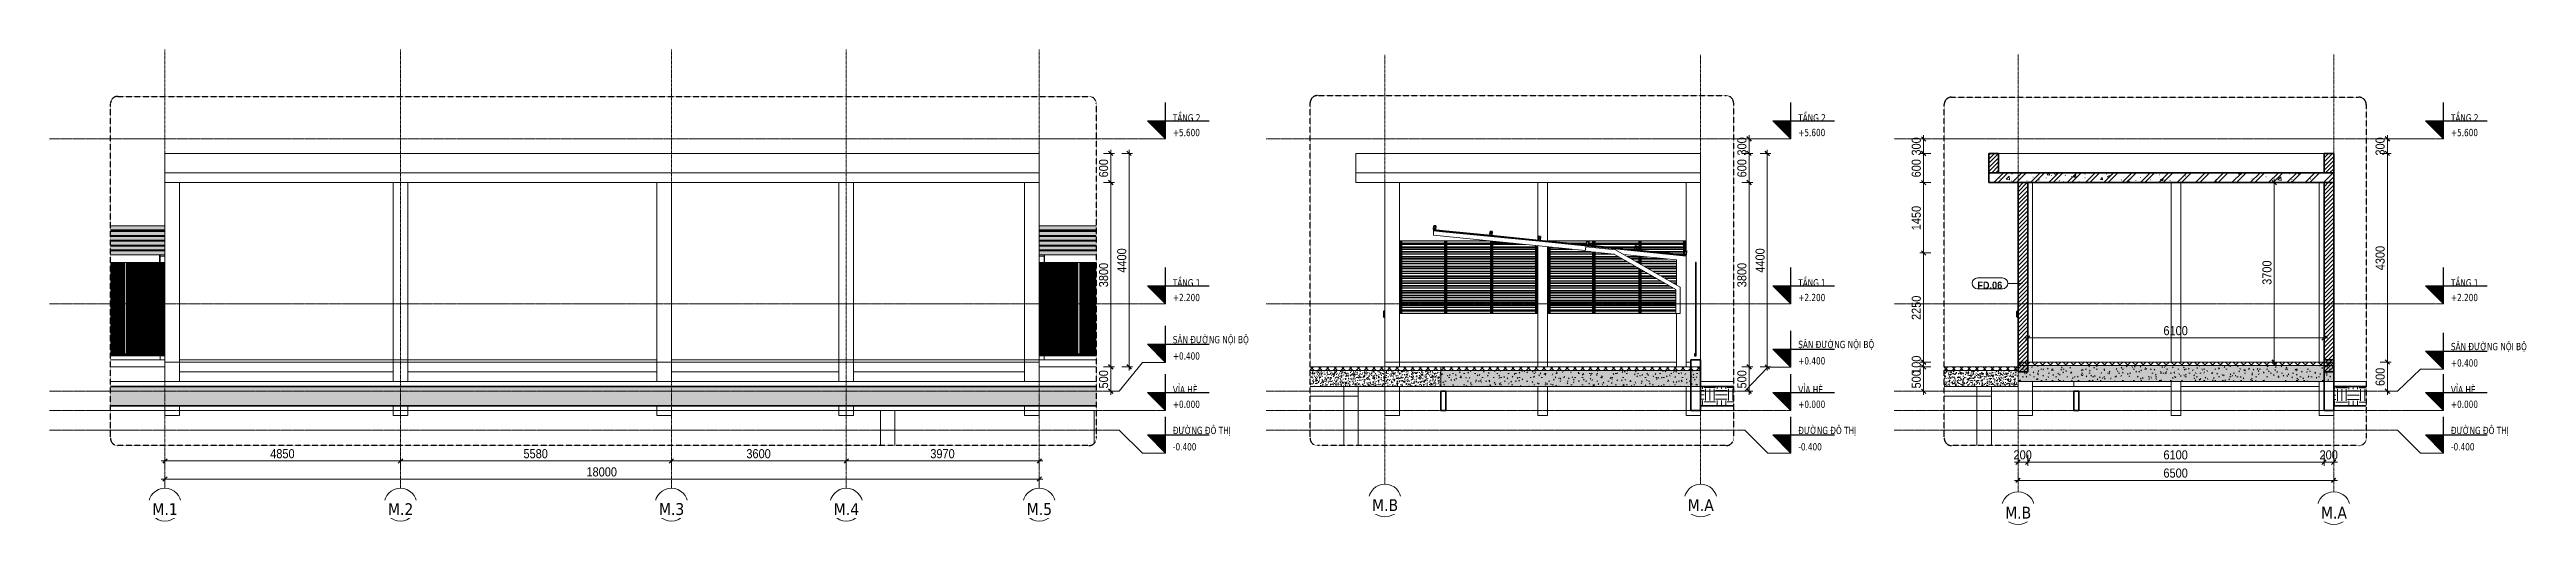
# Model space of a CAD drawing. Header units: millimetres. Extents: x 68650 to 268645, y -2410 to 17645.
# Drawn here: x 164933 to 215925, y -2347 to 7443 of the extents above; entities that cross this region are included whole.
import ezdxf

# ---------------------------------------------------------------- set-up
doc = ezdxf.new("R2010")
doc.units = ezdxf.units.MM
for name, pattern in [('Centre', [31.75, 6.35, -4.7625, 15.875, -4.7625]), ('Grid Line', [22.225, 12.7, -3.175, 3.175, -3.175]), ('Hidden', [7.14375, 4.7625, -2.38125])]:
    doc.linetypes.add(name, pattern=pattern)
for name, color, linetype, lineweight in [('0-3', 10, 'Continuous', 5), ('A-ANNO-DIMS', 211, 'Continuous', 9), ('A-ANNO-DIMS-75', 211, 'Continuous', 9), ('A-DETL-GENF', 92, 'Continuous', 18), ('A-DETL-GENF-2', 92, 'Hidden', 25), ('A-DOOR', 31, 'Continuous', 18), ('A-DOOR-IDEN', 31, 'Continuous', 9), ('A-FLOR', 192, 'Continuous', 18), ('A-FLOR-1', 7, 'Continuous', 18), ('A-FLOR-FNSH-1', 7, 'Continuous', 18), ('A-FLOR-FNSH-2', 250, 'Continuous', 35), ('A-FLOR-HRAL', 11, 'Continuous', 18), ('A-FLOR-HRAL-2', 8, 'Continuous', 18), ('A-FLOR-HRAL-3', 55, 'Continuous', 25), ('A-FLOR-LEVL', 51, 'Continuous', 9), ('A-FLOR-LEVL-1', 51, 'Continuous', 25), ('A-FLOR-LEVL-2', 51, 'Centre', 9), ('A-FLOR-MCUT', 51, 'Continuous', 18), ('A-FLOR-PATT-1', 8, 'Continuous', 18), ('A-FLOR-PATT-2', 253, 'Continuous', 18), ('A-GLAZ-CURT', 52, 'Continuous', 18), ('A-GLAZ-CURT-1', 8, 'Continuous', 18), ('A-GLAZ-CURT-2', 52, 'Continuous', 25), ('A-GLAZ-CWMG', 51, 'Continuous', 18), ('A-GLAZ-CWMG-1', 51, 'Continuous', 35), ('A-GLAZ-CWMG-3', 254, 'Continuous', 18), ('A-GLAZ-CWMG-4', 8, 'Continuous', 18), ('A-WALL', 113, 'Continuous', 18), ('A-WALL-2', 250, 'Continuous', 35), ('A-WALL-PATT-1', 111, 'Continuous', 18), ('L-SITE-WALL-1', 7, 'Continuous', 18), ('S-COLS', 52, 'Continuous', 18), ('S-COLS-2', 7, 'Continuous', 18), ('S-GRID-1', 1, 'Grid Line', 9), ('S-GRID-IDEN', 1, 'Continuous', 9)]:
    doc.layers.add(name, color=color, linetype=linetype, lineweight=lineweight)
doc.styles.add('Arial_B', font='arialbd.ttf', dxfattribs={"width": 0.9, "height": 150})
doc.styles.add('Tahoma_B', font='tahomabd.ttf', dxfattribs={"height": 243.75})
doc.styles.add('Tahoma_B_1', font='tahomabd.ttf', dxfattribs={"width": 0.85, "height": 150})
doc.styles.add('UTM Avo', font='', dxfattribs={"width": 0.9, "height": 187.5})
doc.styles.get('UTM Avo').set_extended_font_data('UTM Avo')
doc.dimstyles.new('1_Dim_chi_tiet_2_5', dxfattribs={"dimscale": 304.8, "dimtxt": 187.368928, "dimasz": 0.295276, "dimexe": 0.246063, "dimexo": 0.0625, "dimgap": 0.024606, "dimtad": 1, "dimdec": 0, "dimrnd": 5, "dimzin": 0, "dimdsep": 46, "dimtxsty": 'UTM Avo', "dimblk1": 'OBLIQUE', "dimblk2": 'OBLIQUE', "dimsah": 1, "dimcen": 0.09, "dimdle": 0.246063, "dimazin": 0, "dimtfac": 1, "dimtdec": 4, "dimtix": 1, "dimtmove": 0, "dimatfit": 3, "dimfxl": 0.492126, "dimfxlon": 1, "dimtvp": 1, "dimtolj": 1, "dimtzin": 0, "dimarcsym": 2})
pattern_1 = [(11.254, (1072.414, 3107.995), (0.00027, 75.81383), [121.397, -655.543]), (11.254, (310.414, 3107.995), (0.00027, 75.813827), [121.397, -655.543]), (11.254, (1437.186, 3122.64), (0.00027, 75.81383), [121.397, -655.543]), (11.254, (675.186, 3122.64), (0.00027, 75.813827), [121.397, -655.543]), (11.254, (1381.976, 3117.47), (0.00027, 75.81383), [121.397, -655.543]), (11.254, (619.976, 3117.47), (0.00027, 75.813827), [121.397, -655.543]), (11.254, (1325.7, 3147.08), (0.00027, 75.81383), [59.004, -717.935]), (11.254, (563.7, 3147.08), (0.00027, 75.813827), [59.004, -717.935]), (11.254, (1288.89, 3142.5), (0.00027, 75.81383), [121.397, -655.543]), (11.254, (526.89, 3142.5), (0.00027, 75.813827), [121.397, -655.543]), (11.254, (1295.386, 3145.79), (0.00027, 75.81383), [121.397, -655.543]), (11.254, (533.386, 3145.79), (0.00027, 75.813827), [121.397, -655.543]), (11.254, (987.96, 3131.356), (0.00027, 75.81383), [121.397, -655.543]), (11.254, (225.96, 3131.356), (0.00027, 75.813827), [121.397, -655.543]), (11.254, (994.45, 3135.23), (0.00027, 75.81383), [121.397, -655.543]), (11.254, (232.45, 3135.23), (0.00027, 75.813827), [121.397, -655.543]), (11.254, (996.2, 3138.03), (0.00027, 75.81383), [121.397, -655.543]), (11.254, (234.2, 3138.03), (0.00027, 75.813827), [121.397, -655.543])]
pattern_2 = [(63.321, (1072.4, 656.52), (-0.0032, 758.2195), [265.175, -1431.948]), (63.321, (310.4, 656.52), (-0.0032, 758.2195), [265.175, -1431.948]), (63.321, (1437.2, 803), (-0.0032, 758.2195), [265.175, -1431.948]), (63.321, (675.2, 803), (-0.0032, 758.2195), [265.175, -1431.948]), (63.321, (1381.98, 751.3), (-0.0032, 758.2195), [265.175, -1431.948]), (63.321, (619.98, 751.3), (-0.0032, 758.2195), [265.175, -1431.948]), (63.321, (1325.7, 1047.44), (-0.0032, 758.2195), [128.888, -1568.236]), (63.321, (563.7, 1047.44), (-0.0032, 758.2195), [128.888, -1568.236]), (63.321, (1288.9, 1001.6), (-0.0032, 758.2195), [265.175, -1431.948]), (63.321, (526.9, 1001.6), (-0.0032, 758.2195), [265.175, -1431.948]), (63.321, (1295.4, 1034.5), (-0.0032, 758.2195), [265.175, -1431.948]), (63.321, (533.4, 1034.5), (-0.0032, 758.2195), [265.175, -1431.948]), (63.321, (987.96, 890.16), (-0.0032, 758.2195), [265.175, -1431.948]), (63.321, (225.96, 890.16), (-0.0032, 758.2195), [265.175, -1431.948]), (63.321, (994.45, 928.94), (-0.0032, 758.2195), [265.175, -1431.948]), (63.321, (232.45, 928.94), (-0.0032, 758.2195), [265.175, -1431.948]), (63.321, (996.2, 956.9), (-0.0032, 758.2195), [265.175, -1431.948]), (63.321, (234.2, 956.9), (-0.0032, 758.2195), [265.175, -1431.948])]
pattern_3 = [(0, (214234.086, 0), (304.8, 76.2), [25.146, -203.454, 25.146, -203.454, -1219.2]), (0, (214234.086, 0), (304.8, 76.2), [-457.2, 25.146, -432.054, 25.146, -203.454, -533.4]), (0, (214234.086, 0), (304.8, 76.2), [-1143, 25.146, -127.254, 25.146, -355.854]), (120, (214348.386, 38.1), (-218.39114, 225.86454), [25.146, -203.454, 25.146, -203.454, -1219.2]), (120, (214348.386, 38.1), (-218.39114, 225.86454), [-457.2, 25.146, -432.054, 25.146, -203.454, -533.4]), (120, (214348.386, 38.1), (-218.39114, 225.86454), [-1143, 25.146, -127.254, 25.146, -355.854]), (240, (214386.486, 190.5), (-86.40886, -302.06454), [25.146, -203.454, 25.146, -203.454, -1219.2]), (240, (214386.486, 190.5), (-86.40886, -302.06454), [-457.2, 25.146, -432.054, 25.146, -203.454, -533.4]), (240, (214386.486, 190.5), (-86.40886, -302.06454), [-1143, 25.146, -127.254, 25.146, -355.854])]
pattern_4 = [(50, (214234.09, 0), (136.6383, -11.95415), [14.287, -157.162]), (355, (214234.09, 0), (-26.4318, 143.29295), [11.43, -125.73]), (100.451, (214245.47, -1), (110.2073, 131.33785), [12.143, -133.568]), (46.184, (214234.09, 38.1), (203.3093, -31.5316), [21.431, -235.744]), (96.636, (214251.03, 35.47), (178.052, 185.5712), [18.214, -200.351]), (351.184, (214234.09, 38.1), (178.0542, 185.5685), [17.145, -188.595]), (21, (214253.14, 28.57), (113.71107, -76.6989), [14.287, -157.162]), (326, (214253.14, 28.57), (46.35205, 138.1412), [11.43, -125.73]), (71.451, (214262.61, 22.18), (160.06335, 61.4411), [12.143, -133.568]), (37.5, (214234.086, 0), (2.31655, 63.41591), [2.515, -121.691, 2.515, -125.12, -126.206]), (37.5, (214234.086, 0), (2.31655, 63.41591), [-251.841, 2.515, -123.692]), (7.5, (214234.086, 0), (50.11464, 75.13506), [2.515, -70.256, 2.515, -118.834, -48.101]), (7.5, (214234.086, 0), (50.11464, 75.13506), [-194.12, 2.515, -45.587]), (327.5, (214191.605, 0), (101.69342, -4.29674), [2.515, -45.11, 2.515, -146.075, -197.168]), (327.5, (214191.605, 0), (101.69342, -4.29674), [-196.215, 2.515, -194.653]), (317.5, (214172.555, 0), (111.0972, 19.06992), [2.515, -59.398, 2.515, -96.164, -140.018]), (317.5, (214172.555, 0), (111.0972, 19.06992), [-160.592, 2.515, -137.503])]
pattern_5 = [(45, (214234.09, 0), (-79.5495, 79.5495), []), (135, (214234.09, 0), (-79.5495, -79.5495), [])]
pattern_6 = [(45, (7421.61, 0), (-126.285, 126.285), []), (45, (7421.61, 89.3), (-126.285, 126.285), []), (50, (7421.61, 0), (204.957, -17.9309), [21.431, -235.744]), (355, (7421.61, 0), (-39.6478, 214.9384), [17.145, -188.595]), (100.451, (7438.7, -1.5), (165.3105, 197.0067), [18.214, -200.351]), (46.184, (7421.61, 57.15), (304.964, -47.2988), [32.147, -353.616]), (96.636, (7447.03, 53.2), (267.078, 278.356), [27.321, -300.527]), (351.184, (7421.6, 57.15), (267.0803, 278.3534), [25.717, -282.892]), (21, (7450.19, 42.86), (170.5664, -115.0479), [21.431, -235.744]), (326, (7450.19, 42.86), (69.5275, 207.211), [17.145, -188.595]), (71.451, (7464.4, 33.27), (240.0946, 92.1618), [18.214, -200.351]), (37.5, (7421.614, 0), (3.4749, 95.12457), [3.772, -182.537, 3.772, -187.681, -189.309]), (37.5, (7421.614, 0), (3.4749, 95.12457), [-377.762, 3.772, -185.537]), (7.5, (7421.61, 0), (75.1724, 112.70316), [3.772, -105.385, 3.772, -178.251, -72.152]), (7.5, (7421.61, 0), (75.1724, 112.70316), [-291.179, 3.772, -68.38]), (327.5, (7357.89, 0), (152.54013, -6.4451), [3.772, -67.666, 3.772, -219.113, -295.751]), (327.5, (7357.89, 0), (152.54013, -6.4451), [-294.322, 3.772, -291.979]), (317.5, (7329.32, 0), (166.6458, 28.6049), [3.772, -89.097, 3.772, -144.247, -210.026]), (317.5, (7329.32, 0), (166.6458, 28.6049), [-240.887, 3.772, -206.254])]
pattern_7 = [(45, (7421.61, 0), (-126.285, 126.285), []), (45, (7421.61, 89.3), (-126.285, 126.285), []), (50, (7421.61, 0), (204.9571, -17.9309), [21.431, -235.744]), (355, (7421.61, 0), (-39.6478, 214.9384), [17.145, -188.595]), (100.451, (7438.7, -1.5), (165.3105, 197.0067), [18.214, -200.351]), (46.184, (7421.61, 57.15), (304.964, -47.2988), [32.147, -353.616]), (96.636, (7447.03, 53.2), (267.078, 278.356), [27.321, -300.527]), (351.184, (7421.6, 57.15), (267.0803, 278.3534), [25.718, -282.893]), (21, (7450.19, 42.86), (170.5664, -115.0479), [21.431, -235.744]), (326, (7450.19, 42.86), (69.5275, 207.211), [17.145, -188.595]), (71.451, (7464.4, 33.27), (240.0946, 92.1618), [18.214, -200.351]), (37.5, (7421.614, 0), (3.4749, 95.12457), [3.772, -182.537, 3.772, -187.681, -189.309]), (37.5, (7421.614, 0), (3.4749, 95.12457), [-377.762, 3.772, -185.537]), (7.5, (7421.61, 0), (75.1724, 112.70316), [3.772, -105.385, 3.772, -178.251, -72.152]), (7.5, (7421.61, 0), (75.1724, 112.70316), [-291.179, 3.772, -68.38]), (327.5, (7357.89, 0), (152.54013, -6.4451), [3.772, -67.666, 3.772, -219.113, -295.751]), (327.5, (7357.89, 0), (152.54013, -6.4451), [-294.322, 3.772, -291.979]), (317.5, (7329.32, 0), (166.6458, 28.6049), [3.772, -89.097, 3.772, -144.247, -210.026]), (317.5, (7329.32, 0), (166.6458, 28.6049), [-240.887, 3.772, -206.254])]
pattern_8 = [(45, (7421.61, 0), (-126.285, 126.285), []), (45, (7421.61, 89.3), (-126.285, 126.285), []), (50, (7421.61, 0), (204.9571, -17.9309), [21.431, -235.744]), (355, (7421.61, 0), (-39.6478, 214.9384), [17.145, -188.595]), (100.451, (7438.7, -1.5), (165.3105, 197.0067), [18.214, -200.351]), (46.184, (7421.61, 57.15), (304.964, -47.2988), [32.147, -353.616]), (96.636, (7447.03, 53.2), (267.078, 278.3558), [27.321, -300.527]), (351.184, (7421.6, 57.15), (267.0803, 278.3534), [25.717, -282.892]), (21, (7450.19, 42.86), (170.5664, -115.0479), [21.431, -235.744]), (326, (7450.19, 42.86), (69.5275, 207.211), [17.145, -188.595]), (71.451, (7464.4, 33.27), (240.0946, 92.1618), [18.214, -200.351]), (37.5, (7421.614, 0), (3.4749, 95.12457), [3.772, -182.537, 3.772, -187.681, -189.309]), (37.5, (7421.614, 0), (3.4749, 95.12457), [-377.761, 3.772, -185.537]), (7.5, (7421.61, 0), (75.1724, 112.70316), [3.772, -105.385, 3.772, -178.251, -72.152]), (7.5, (7421.61, 0), (75.1724, 112.70316), [-291.179, 3.772, -68.38]), (327.5, (7357.89, 0), (152.54013, -6.4451), [3.772, -67.666, 3.772, -219.113, -295.751]), (327.5, (7357.89, 0), (152.54013, -6.4451), [-294.322, 3.772, -291.979]), (317.5, (7329.32, 0), (166.6458, 28.6049), [3.772, -89.097, 3.772, -144.247, -210.026]), (317.5, (7329.32, 0), (166.6458, 28.6049), [-240.887, 3.772, -206.254])]
pattern_9 = [(45, (7421.61, 0), (-126.285, 126.285), []), (45, (7421.61, 89.3), (-126.285, 126.285), []), (50, (7421.61, 0), (204.9571, -17.9309), [21.431, -235.744]), (355, (7421.61, 0), (-39.6478, 214.9384), [17.145, -188.595]), (100.451, (7438.7, -1.5), (165.3105, 197.0067), [18.214, -200.351]), (46.184, (7421.61, 57.15), (304.964, -47.2988), [32.147, -353.616]), (96.636, (7447.03, 53.2), (267.078, 278.356), [27.321, -300.527]), (351.184, (7421.6, 57.15), (267.0803, 278.3534), [25.717, -282.892]), (21, (7450.19, 42.86), (170.5664, -115.0479), [21.431, -235.744]), (326, (7450.19, 42.86), (69.5275, 207.211), [17.145, -188.595]), (71.451, (7464.4, 33.27), (240.0946, 92.1618), [18.214, -200.351]), (37.5, (7421.614, 0), (3.4749, 95.12457), [3.772, -182.537, 3.772, -187.681, -189.309]), (37.5, (7421.614, 0), (3.4749, 95.12457), [-377.761, 3.772, -185.537]), (7.5, (7421.61, 0), (75.1724, 112.70316), [3.772, -105.385, 3.772, -178.251, -72.152]), (7.5, (7421.61, 0), (75.1724, 112.70316), [-291.179, 3.772, -68.38]), (327.5, (7357.89, 0), (152.54013, -6.4451), [3.772, -67.666, 3.772, -219.113, -295.751]), (327.5, (7357.89, 0), (152.54013, -6.4451), [-294.322, 3.772, -291.979]), (317.5, (7329.32, 0), (166.6458, 28.6049), [3.772, -89.097, 3.772, -144.247, -210.026]), (317.5, (7329.32, 0), (166.6458, 28.6049), [-240.887, 3.772, -206.254])]
pattern_10 = [(45, (7421.61, 0), (-126.285, 126.285), []), (45, (7421.61, 89.3), (-126.285, 126.285), []), (50, (7421.61, 0), (204.9571, -17.9309), [21.431, -235.744]), (355, (7421.61, 0), (-39.6478, 214.9384), [17.145, -188.595]), (100.451, (7438.7, -1.5), (165.3105, 197.0067), [18.214, -200.351]), (46.184, (7421.61, 57.15), (304.964, -47.2988), [32.147, -353.616]), (96.636, (7447.03, 53.2), (267.078, 278.356), [27.321, -300.527]), (351.184, (7421.6, 57.15), (267.0803, 278.3534), [25.718, -282.893]), (21, (7450.19, 42.86), (170.5664, -115.0479), [21.431, -235.744]), (326, (7450.19, 42.86), (69.5275, 207.211), [17.145, -188.595]), (71.451, (7464.4, 33.27), (240.0946, 92.1618), [18.214, -200.351]), (37.5, (7421.614, 0), (3.4749, 95.12457), [3.772, -182.537, 3.772, -187.681, -189.309]), (37.5, (7421.614, 0), (3.4749, 95.12457), [-377.761, 3.772, -185.537]), (7.5, (7421.61, 0), (75.1724, 112.70316), [3.772, -105.385, 3.772, -178.251, -72.152]), (7.5, (7421.61, 0), (75.1724, 112.70316), [-291.179, 3.772, -68.38]), (327.5, (7357.89, 0), (152.54013, -6.4451), [3.772, -67.666, 3.772, -219.113, -295.751]), (327.5, (7357.89, 0), (152.54013, -6.4451), [-294.322, 3.772, -291.979]), (317.5, (7329.32, 0), (166.6458, 28.6049), [3.772, -89.097, 3.772, -144.247, -210.026]), (317.5, (7329.32, 0), (166.6458, 28.6049), [-240.887, 3.772, -206.254])]
pattern_11 = [(0, (208669.85, 2375), (304.8, 76.2), [25.146, -203.454, 25.146, -203.454, -1219.2]), (0, (208669.85, 2375), (304.8, 76.2), [-457.2, 25.146, -432.054, 25.146, -203.454, -533.4]), (0, (208669.85, 2375), (304.8, 76.2), [-1143, 25.146, -127.254, 25.146, -355.854]), (120, (208784.15, 2413.1), (-218.3911, 225.8645), [25.146, -203.454, 25.146, -203.454, -1219.2]), (120, (208784.15, 2413.1), (-218.3911, 225.8645), [-457.2, 25.146, -432.054, 25.146, -203.454, -533.4]), (120, (208784.15, 2413.1), (-218.3911, 225.8645), [-1143, 25.146, -127.254, 25.146, -355.854]), (240, (208822.25, 2565.5), (-86.4089, -302.0645), [25.146, -203.454, 25.146, -203.454, -1219.2]), (240, (208822.25, 2565.5), (-86.4089, -302.0645), [-457.2, 25.146, -432.054, 25.146, -203.454, -533.4]), (240, (208822.25, 2565.5), (-86.4089, -302.0645), [-1143, 25.146, -127.254, 25.146, -355.854])]
pattern_12 = [(50, (208669.85, 2375), (136.6383, -11.9542), [14.288, -157.163]), (355, (208669.85, 2375), (-26.4318, 143.293), [11.43, -125.73]), (100.451, (208681.23, 2374), (110.2073, 131.338), [12.143, -133.568]), (46.184, (208669.85, 2413.1), (203.3093, -31.5316), [21.431, -235.744]), (96.636, (208686.8, 2410.47), (178.052, 185.571), [18.214, -200.351]), (351.184, (208669.85, 2413.1), (178.054, 185.5685), [17.145, -188.595]), (21, (208688.9, 2403.57), (113.711, -76.699), [14.287, -157.162]), (326, (208688.9, 2403.57), (46.352, 138.1412), [11.43, -125.73]), (71.451, (208698.37, 2397.18), (160.0634, 61.441), [12.143, -133.568]), (37.5, (208669.847, 2375), (2.31655, 63.4159), [2.515, -121.691, 2.515, -125.12, -126.206]), (37.5, (208669.847, 2375), (2.31655, 63.4159), [-251.841, 2.515, -123.692]), (7.5, (208669.85, 2375), (50.1146, 75.1351), [2.515, -70.256, 2.515, -118.834, -48.101]), (7.5, (208669.85, 2375), (50.1146, 75.1351), [-194.119, 2.515, -45.587]), (327.5, (208627.366, 2375), (101.6934, -4.29674), [2.515, -45.11, 2.515, -146.075, -197.167]), (327.5, (208627.366, 2375), (101.6934, -4.29674), [-196.215, 2.515, -194.653]), (317.5, (208608.32, 2375), (111.0972, 19.0699), [2.515, -59.398, 2.515, -96.164, -140.017]), (317.5, (208608.32, 2375), (111.0972, 19.0699), [-160.591, 2.515, -137.503])]
pattern_13 = [(45, (208669.85, 2375), (-79.5495, 79.5495), []), (135, (208669.85, 2375), (-79.5495, -79.5495), [])]
pattern_14 = [(45, (208669.85, 2375), (-42.4264, 42.4264), [])]
pattern_15 = [(50, (208669.85, 2375), (546.553, -47.817), [57.15, -628.65]), (355, (208669.85, 2375), (-105.73, 573.17), [45.72, -502.92]), (100.451, (208715.4, 2371), (440.83, 525.35), [48.57, -534.27]), (46.184, (208669.85, 2527.4), (813.24, -126.13), [85.72, -942.98]), (96.636, (208737.6, 2516.9), (712.21, 742.28), [72.86, -801.4]), (351.184, (208669.85, 2527.4), (712.21, 742.28), [68.58, -754.38]), (21, (208746.05, 2489.3), (454.843, -306.796), [57.15, -628.65]), (326, (208746.05, 2489.3), (185.406, 552.564), [45.72, -502.92]), (71.451, (208783.95, 2463.73), (640.25, 245.764), [48.57, -534.27]), (37.5, (208669.85, 2375), (9.266, 253.665), [5.029, -491.795, 5.029, -505.511, -504.825]), (37.5, (208669.85, 2375), (9.266, 253.665), [-1007.364, 5.03, -499.796]), (7.5, (208669.85, 2375), (200.46, 300.541), [5.029, -286.055, 5.029, -480.365, -192.405]), (7.5, (208669.85, 2375), (200.46, 300.541), [-776.478, 5.03, -187.376]), (327.5, (208499.92, 2375), (406.773, -17.186), [5.03, -185.47, 5.03, -589.33, -788.67]), (327.5, (208499.92, 2375), (406.773, -17.186), [-784.86, 5.03, -783.64]), (317.5, (208423.72, 2375), (444.388, 76.28), [5.03, -242.62, 5.03, -389.687, -560.07]), (317.5, (208423.72, 2375), (444.388, 76.28), [-642.366, 5.03, -555.04]), (45, (208669.85, 2375), (-188.585, 188.585), []), (45, (208669.85, 2660.75), (-188.585, 188.585), [])]

msp = doc.modelspace()

# ---------------------------------------------------------------- texts
at = {"layer": 'A-DOOR-IDEN', "insert": (204876.7, 2583.2), "char_height": 150, "width": 527.175, "attachment_point": 5, "line_spacing_factor": 0.936439, "style": 'Arial_B'}
msp.add_mtext('\\pt3.375,6.75,10.125,13.5,16.875,20.25,23.625,27,30.375,33.75,37.125,40.5,43.875,47.25,50.625,54,57.375,60.75,64.125,67.5,70.875,74.25,77.625,81,84.375,87.75,91.125,94.5,97.875,101.25,104.625,108;FD.06', dxfattribs=at)
at = {"layer": 'A-FLOR-LEVL', "char_height": 150, "line_spacing_factor": 0.996129, "style": 'Tahoma_B_1'}
for s, insert, width, attachment_point in [('\\pt765,1530,2295,3060,3825,4590,5355,6120,6885,7650,8415,9180,9945,10710,11475,12240,13005,13770,14535,15300,16065,16830,17595,18360,19125,19890,20655,21420,22185,22950,23715,24480;TẦNG 2', (188059.1, 5955.8), 678.937, 7), ('\\pt765,1530,2295,3060,3825,4590,5355,6120,6885,7650,8415,9180,9945,10710,11475,12240,13005,13770,14535,15300,16065,16830,17595,18360,19125,19890,20655,21420,22185,22950,23715,24480;TẦNG 2', (200934.2, 5955.8), 678.937, 7), ('\\pt765,1530,2295,3060,3825,4590,5355,6120,6885,7650,8415,9180,9945,10710,11475,12240,13005,13770,14535,15300,16065,16830,17595,18360,19125,19890,20655,21420,22185,22950,23715,24480;TẦNG 2', (214370.8, 5955.8), 678.937, 7), ('\\pt318.75,637.5,956.25,1275,1593.75,1912.5,2231.25,2550,2868.75,3187.5,3506.25,3825,4143.75,4462.5,4781.25,5100,5418.75,5737.5,6056.25,6375,6693.75,7012.5,7331.25,7650,7968.75,8287.5,8606.25,8925,9243.75,9562.5,9881.25,10200;+5.600', (188059.1, 5806.3), 662.362, 1), ('\\pt318.75,637.5,956.25,1275,1593.75,1912.5,2231.25,2550,2868.75,3187.5,3506.25,3825,4143.75,4462.5,4781.25,5100,5418.75,5737.5,6056.25,6375,6693.75,7012.5,7331.25,7650,7968.75,8287.5,8606.25,8925,9243.75,9562.5,9881.25,10200;+5.600', (200934.2, 5806.3), 662.362, 1), ('\\pt318.75,637.5,956.25,1275,1593.75,1912.5,2231.25,2550,2868.75,3187.5,3506.25,3825,4143.75,4462.5,4781.25,5100,5418.75,5737.5,6056.25,6375,6693.75,7012.5,7331.25,7650,7968.75,8287.5,8606.25,8925,9243.75,9562.5,9881.25,10200;+5.600', (214370.8, 5806.3), 662.362, 1), ('\\pt765,1530,2295,3060,3825,4590,5355,6120,6885,7650,8415,9180,9945,10710,11475,12240,13005,13770,14535,15300,16065,16830,17595,18360,19125,19890,20655,21420,22185,22950,23715,24480;TẦNG 1', (188059.1, 2555.8), 678.937, 7), ('\\pt765,1530,2295,3060,3825,4590,5355,6120,6885,7650,8415,9180,9945,10710,11475,12240,13005,13770,14535,15300,16065,16830,17595,18360,19125,19890,20655,21420,22185,22950,23715,24480;TẦNG 1', (200934.2, 2555.8), 678.937, 7), ('\\pt765,1530,2295,3060,3825,4590,5355,6120,6885,7650,8415,9180,9945,10710,11475,12240,13005,13770,14535,15300,16065,16830,17595,18360,19125,19890,20655,21420,22185,22950,23715,24480;TẦNG 1', (214370.8, 2555.8), 678.937, 7), ('\\pt318.75,637.5,956.25,1275,1593.75,1912.5,2231.25,2550,2868.75,3187.5,3506.25,3825,4143.75,4462.5,4781.25,5100,5418.75,5737.5,6056.25,6375,6693.75,7012.5,7331.25,7650,7968.75,8287.5,8606.25,8925,9243.75,9562.5,9881.25,10200;+2.200', (188059.1, 2406.3), 662.362, 1), ('\\pt318.75,637.5,956.25,1275,1593.75,1912.5,2231.25,2550,2868.75,3187.5,3506.25,3825,4143.75,4462.5,4781.25,5100,5418.75,5737.5,6056.25,6375,6693.75,7012.5,7331.25,7650,7968.75,8287.5,8606.25,8925,9243.75,9562.5,9881.25,10200;+2.200', (200934.2, 2406.3), 662.362, 1), ('\\pt318.75,637.5,956.25,1275,1593.75,1912.5,2231.25,2550,2868.75,3187.5,3506.25,3825,4143.75,4462.5,4781.25,5100,5418.75,5737.5,6056.25,6375,6693.75,7012.5,7331.25,7650,7968.75,8287.5,8606.25,8925,9243.75,9562.5,9881.25,10200;+2.200', (214370.8, 2406.3), 662.362, 1), ('\\pt765,1530,2295,3060,3825,4590,5355,6120,6885,7650,8415,9180,9945,10710,11475,12240,13005,13770,14535,15300,16065,16830,17595,18360,19125,19890,20655,21420,22185,22950,23715,24480;SÂN ĐƯỜNG NỘI BỘ', (188059.1, 1350.6), 1885.087, 7), ('\\pt318.75,637.5,956.25,1275,1593.75,1912.5,2231.25,2550,2868.75,3187.5,3506.25,3825,4143.75,4462.5,4781.25,5100,5418.75,5737.5,6056.25,6375,6693.75,7012.5,7331.25,7650,7968.75,8287.5,8606.25,8925,9243.75,9562.5,9881.25,10200;+0.400', (188059.1, 1201.2), 662.362, 1), ('\\pt765,1530,2295,3060,3825,4590,5355,6120,6885,7650,8415,9180,9945,10710,11475,12240,13005,13770,14535,15300,16065,16830,17595,18360,19125,19890,20655,21420,22185,22950,23715,24480;SÂN ĐƯỜNG NỘI BỘ', (200934.2, 1250.6), 1885.087, 7), ('\\pt318.75,637.5,956.25,1275,1593.75,1912.5,2231.25,2550,2868.75,3187.5,3506.25,3825,4143.75,4462.5,4781.25,5100,5418.75,5737.5,6056.25,6375,6693.75,7012.5,7331.25,7650,7968.75,8287.5,8606.25,8925,9243.75,9562.5,9881.25,10200;+0.400', (200934.2, 1101.2), 662.362, 1), ('\\pt765,1530,2295,3060,3825,4590,5355,6120,6885,7650,8415,9180,9945,10710,11475,12240,13005,13770,14535,15300,16065,16830,17595,18360,19125,19890,20655,21420,22185,22950,23715,24480;SÂN ĐƯỜNG NỘI BỘ', (214370.8, 1207.8), 1885.087, 7), ('\\pt318.75,637.5,956.25,1275,1593.75,1912.5,2231.25,2550,2868.75,3187.5,3506.25,3825,4143.75,4462.5,4781.25,5100,5418.75,5737.5,6056.25,6375,6693.75,7012.5,7331.25,7650,7968.75,8287.5,8606.25,8925,9243.75,9562.5,9881.25,10200;+0.400', (214370.8, 1058.4), 662.362, 1), ('\\pt765,1530,2295,3060,3825,4590,5355,6120,6885,7650,8415,9180,9945,10710,11475,12240,13005,13770,14535,15300,16065,16830,17595,18360,19125,19890,20655,21420,22185,22950,23715,24480;VỈA HÈ', (188059.1, 355.8), 641.325, 7), ('\\pt765,1530,2295,3060,3825,4590,5355,6120,6885,7650,8415,9180,9945,10710,11475,12240,13005,13770,14535,15300,16065,16830,17595,18360,19125,19890,20655,21420,22185,22950,23715,24480;VỈA HÈ', (200934.2, 355.8), 641.325, 7), ('\\pt765,1530,2295,3060,3825,4590,5355,6120,6885,7650,8415,9180,9945,10710,11475,12240,13005,13770,14535,15300,16065,16830,17595,18360,19125,19890,20655,21420,22185,22950,23715,24480;VỈA HÈ', (214370.8, 355.8), 641.325, 7), ('\\pt318.75,637.5,956.25,1275,1593.75,1912.5,2231.25,2550,2868.75,3187.5,3506.25,3825,4143.75,4462.5,4781.25,5100,5418.75,5737.5,6056.25,6375,6693.75,7012.5,7331.25,7650,7968.75,8287.5,8606.25,8925,9243.75,9562.5,9881.25,10200;+0.000', (188059.1, 206.3), 662.362, 1), ('\\pt318.75,637.5,956.25,1275,1593.75,1912.5,2231.25,2550,2868.75,3187.5,3506.25,3825,4143.75,4462.5,4781.25,5100,5418.75,5737.5,6056.25,6375,6693.75,7012.5,7331.25,7650,7968.75,8287.5,8606.25,8925,9243.75,9562.5,9881.25,10200;+0.000', (200934.2, 206.3), 662.362, 1), ('\\pt318.75,637.5,956.25,1275,1593.75,1912.5,2231.25,2550,2868.75,3187.5,3506.25,3825,4143.75,4462.5,4781.25,5100,5418.75,5737.5,6056.25,6375,6693.75,7012.5,7331.25,7650,7968.75,8287.5,8606.25,8925,9243.75,9562.5,9881.25,10200;+0.000', (214370.8, 206.3), 662.362, 1), ('\\pt765,1530,2295,3060,3825,4590,5355,6120,6885,7650,8415,9180,9945,10710,11475,12240,13005,13770,14535,15300,16065,16830,17595,18360,19125,19890,20655,21420,22185,22950,23715,24480;ĐƯỜNG ĐÔ THỊ', (188059.1, -520.5), 1438.2, 7), ('\\pt765,1530,2295,3060,3825,4590,5355,6120,6885,7650,8415,9180,9945,10710,11475,12240,13005,13770,14535,15300,16065,16830,17595,18360,19125,19890,20655,21420,22185,22950,23715,24480;ĐƯỜNG ĐÔ THỊ', (200934.2, -520.5), 1438.2, 7), ('\\pt765,1530,2295,3060,3825,4590,5355,6120,6885,7650,8415,9180,9945,10710,11475,12240,13005,13770,14535,15300,16065,16830,17595,18360,19125,19890,20655,21420,22185,22950,23715,24480;ĐƯỜNG ĐÔ THỊ', (214370.8, -520.5), 1438.2, 7), ('\\pt318.75,637.5,956.25,1275,1593.75,1912.5,2231.25,2550,2868.75,3187.5,3506.25,3825,4143.75,4462.5,4781.25,5100,5418.75,5737.5,6056.25,6375,6693.75,7012.5,7331.25,7650,7968.75,8287.5,8606.25,8925,9243.75,9562.5,9881.25,10200;-0.400', (188059.1, -669.9), 594.787, 1), ('\\pt318.75,637.5,956.25,1275,1593.75,1912.5,2231.25,2550,2868.75,3187.5,3506.25,3825,4143.75,4462.5,4781.25,5100,5418.75,5737.5,6056.25,6375,6693.75,7012.5,7331.25,7650,7968.75,8287.5,8606.25,8925,9243.75,9562.5,9881.25,10200;-0.400', (200934.2, -669.9), 594.787, 1), ('\\pt318.75,637.5,956.25,1275,1593.75,1912.5,2231.25,2550,2868.75,3187.5,3506.25,3825,4143.75,4462.5,4781.25,5100,5418.75,5737.5,6056.25,6375,6693.75,7012.5,7331.25,7650,7968.75,8287.5,8606.25,8925,9243.75,9562.5,9881.25,10200;-0.400', (214370.8, -669.9), 594.787, 1)]:
    msp.add_mtext(s, dxfattribs=dict(at, insert=insert, width=width, attachment_point=attachment_point))

# ---------------------------------------------------------------- blocks, each defined once
blk = doc.blocks.new('NCV_TKTC_KET CAU_rvt-3-TKCS_NHÀ MÁY PHÁT ĐIỆN - MẶT ĐỨNG 2')
at = {"layer": 'L-SITE-WALL-1'}
for p, q in [((86483, 0), (86483, -720)), ((90583, -676), (90583, 0))]:
    blk.add_line(p, q, dxfattribs=at)
at = {"layer": 'S-COLS-2'}
for p, q in [((86183, 0), (86183, -720)), ((86483, -720), (86483, 0)), ((90583, 0), (90583, -676))]:
    blk.add_line(p, q, dxfattribs=at)
blk = doc.blocks.new('NBS_CLDPhysicalSecuritySystems_MtlMeshPnlFncngSym_CLDModsecSecurusS3_InfillPanel - NBS_CLDPhysicalSecuritySystems_MtlMeshPnlFncngSym_CLDModsecSecurusS2_InfillPanel-2369404-TKCS_NHÀ MÁY PHÁT ĐIỆN - MẶT ĐỨNG 2')
at = {"layer": 'A-FLOR-HRAL'}
h = blk.add_hatch(dxfattribs=at)
h.set_pattern_fill('FP_52', color=256, style=0, pattern_type=2)
h.set_pattern_definition([(0, (69403.501, 1050), (0, 13), []), (90, (69403.5, 1050), (-76, 5e-15), [])])
h.paths.add_polyline_path([(70333, 1130), (71453, 1130), (71453, 3050), (70658, 3050), (70658, 1171), (70618, 1171), (70618, 3050), (70333, 3050), (70333, 2895)])
at = {"layer": 'A-FLOR-HRAL-2'}
for p, q in [((70618, 3050), (70333, 3050)), ((70618, 3050), (70618, 1171)), ((70658, 3050), (70618, 3050)), ((70658, 3050), (70658, 1171)), ((71453, 3050), (70658, 3050)), ((70333, 1130), (71453, 1130)), ((70658, 1171), (70618, 1171))]:
    blk.add_line(p, q, dxfattribs=at)
blk = doc.blocks.new('NBS_CLDPhysicalSecuritySystems_MtlMeshPnlFncngSym_CLDModsecSecurusS3_InfillPanel - NBS_CLDPhysicalSecuritySystems_MtlMeshPnlFncngSym_CLDModsecSecurusS2_InfillPanel-2369504-TKCS_NHÀ MÁY PHÁT ĐIỆN - MẶT ĐỨNG 2')
at = {"layer": 'A-FLOR-HRAL'}
h = blk.add_hatch(dxfattribs=at)
h.set_pattern_fill('FP_53', color=256, style=0, pattern_type=2)
h.set_pattern_definition([(180, (91501.628, 1050), (2e-15, 13), []), (90, (91501.63, 1050), (76, -5e-15), [])])
h.paths.add_polyline_path([(89453, 1130), (90626, 1130), (90626, 3050), (90288, 3050), (90288, 1171), (90248, 1171), (90248, 3050), (89453, 3050), (89453, 2895)])
at = {"layer": 'A-FLOR-HRAL-2'}
for p, q in [((90248, 3050), (89453, 3050)), ((90248, 1171), (90248, 3050)), ((90288, 3050), (90248, 3050)), ((90288, 1171), (90288, 3050)), ((90626, 3050), (90288, 3050)), ((89453, 1130), (90626, 1130)), ((90288, 1171), (90248, 1171))]:
    blk.add_line(p, q, dxfattribs=at)
blk = doc.blocks.new('TRỤ ĐỂ XE ĐẦU HỒI - TRỤ ĐỂ XE ĐẦU HỒI-2550560-TKCS_NHÀ MÁY PHÁT ĐIỆN - MẶT ĐỨNG 2')
at = {"layer": 'S-COLS'}
for p, q in [((71353, 3699), (71353, 3693)), ((71353, 3610), (71353, 3594)), ((71343, 3311), (71343, 3294)), ((71343, 3210), (71343, 3050)), ((71353, 3510), (71353, 3495)), ((71353, 3411), (71353, 3395)), ((71353, 3311), (71353, 3294)), ((71353, 3210), (71353, 3185)), ((71353, 3185), (71453, 3185)), ((71353, 3185), (71353, 3050)), ((71353, 1130), (71353, 1050))]:
    blk.add_line(p, q, dxfattribs=at)
blk = doc.blocks.new('Rectangular Mullion - 40 x 80mm-2354326-TKCS_NHÀ MÁY PHÁT ĐIỆN - MẶT ĐỨNG 2')
at = {"layer": 'A-GLAZ-CWMG'}
for points in [[(71453, 3290), (71453, 3294), (70333, 3294), (70333, 3290)], [(71453, 3210), (71453, 3290), (70333, 3290), (70333, 3210)]]:
    blk.add_hatch(color=256, dxfattribs=at).paths.add_polyline_path(points)
for p, q in [((70333, 3294), (71453, 3294)), ((70333, 3290), (71453, 3290)), ((71453, 3210), (70333, 3210))]:
    blk.add_line(p, q, dxfattribs=at)
blk = doc.blocks.new('Rectangular Mullion - 40 x 80mm-2354327-TKCS_NHÀ MÁY PHÁT ĐIỆN - MẶT ĐỨNG 2')
at = {"layer": 'A-GLAZ-CWMG'}
for points in [[(71453, 3806), (71453, 3809), (70333, 3809), (70333, 3806)], [(71453, 3726), (71453, 3806), (70333, 3806), (70333, 3726)]]:
    blk.add_hatch(color=256, dxfattribs=at).paths.add_polyline_path(points)
for p, q in [((71453, 3809), (70333, 3809)), ((71453, 3806), (70333, 3806)), ((71453, 3726), (70333, 3726))]:
    blk.add_line(p, q, dxfattribs=at)
blk = doc.blocks.new('Rectangular Mullion - 40 x 80mm-2354333-TKCS_NHÀ MÁY PHÁT ĐIỆN - MẶT ĐỨNG 2')
at = {"layer": 'A-GLAZ-CWMG'}
for points in [[(71453, 3391), (71453, 3395), (70333, 3395), (70333, 3391)], [(70333, 3311), (71453, 3311), (71453, 3391), (70333, 3391)]]:
    blk.add_hatch(color=256, dxfattribs=at).paths.add_polyline_path(points)
for p, q in [((71453, 3395), (70333, 3395)), ((71453, 3391), (70333, 3391)), ((71453, 3311), (70333, 3311))]:
    blk.add_line(p, q, dxfattribs=at)
blk = doc.blocks.new('TRỤ ĐỂ XE ĐẦU HỒI - TRỤ ĐỂ XE ĐẦU HỒI-V41-TKCS_NHÀ MÁY PHÁT ĐIỆN - MẶT ĐỨNG 2')
at = {"layer": 'S-COLS'}
for p, q in [((89553, 3693), (89553, 3699)), ((89553, 3594), (89553, 3610)), ((89453, 3185), (89553, 3185)), ((89553, 3495), (89553, 3510)), ((89553, 3395), (89553, 3411)), ((89553, 3294), (89553, 3311)), ((89553, 3185), (89553, 3210)), ((89553, 3185), (89553, 3050)), ((89563, 3311), (89563, 3294)), ((89563, 3210), (89563, 3050)), ((89553, 1130), (89553, 1050))]:
    blk.add_line(p, q, dxfattribs=at)
blk = doc.blocks.new('Rectangular Mullion - 40 x 80mm-2358311-TKCS_NHÀ MÁY PHÁT ĐIỆN - MẶT ĐỨNG 2')
at = {"layer": 'A-GLAZ-CWMG'}
for points in [[(90626, 3290), (90626, 3294), (89453, 3294), (89453, 3290)], [(90626, 3210), (90626, 3290), (89453, 3290), (89453, 3210)]]:
    blk.add_hatch(color=256, dxfattribs=at).paths.add_polyline_path(points)
for p, q in [((89453, 3294), (90626, 3294)), ((89453, 3290), (90626, 3290)), ((90626, 3210), (89453, 3210))]:
    blk.add_line(p, q, dxfattribs=at)
blk = doc.blocks.new('Rectangular Mullion - 40 x 80mm-2358312-TKCS_NHÀ MÁY PHÁT ĐIỆN - MẶT ĐỨNG 2')
at = {"layer": 'A-GLAZ-CWMG'}
for points in [[(89453, 3806), (90626, 3806), (90626, 3809), (89453, 3809)], [(89453, 3726), (90626, 3726), (90626, 3806), (89453, 3806)]]:
    blk.add_hatch(color=256, dxfattribs=at).paths.add_polyline_path(points)
for p, q in [((90626, 3809), (89453, 3809)), ((90626, 3806), (89453, 3806)), ((90626, 3726), (89453, 3726))]:
    blk.add_line(p, q, dxfattribs=at)
blk = doc.blocks.new('Rectangular Mullion - 40 x 80mm-2358318-TKCS_NHÀ MÁY PHÁT ĐIỆN - MẶT ĐỨNG 2')
at = {"layer": 'A-GLAZ-CWMG'}
for points in [[(89453, 3391), (90626, 3391), (90626, 3395), (89453, 3395)], [(89453, 3311), (90626, 3311), (90626, 3391), (89453, 3391)]]:
    blk.add_hatch(color=256, dxfattribs=at).paths.add_polyline_path(points)
for p, q in [((90626, 3395), (89453, 3395)), ((90626, 3391), (89453, 3391)), ((90626, 3311), (89453, 3311))]:
    blk.add_line(p, q, dxfattribs=at)
blk = doc.blocks.new('System Panel - Glazed-2550691-TKCS_NHÀ MÁY PHÁT ĐIỆN - MẶT ĐỨNG 2')
at = {"layer": 'A-GLAZ-CURT'}
h = blk.add_hatch(dxfattribs=at)
h.set_pattern_fill('FP_54', color=256, style=0, pattern_type=2)
h.set_pattern_definition(pattern_1)
h.paths.add_polyline_path([(70333, 3707), (71453, 3707), (71453, 3726), (70333, 3726)])
h = blk.add_hatch(dxfattribs=at)
h.set_pattern_fill('FP_55', color=256, style=0, pattern_type=2)
h.set_pattern_definition(pattern_2)
h.paths.add_polyline_path([(71353, 3695), (71353, 3699), (71453, 3699), (71453, 3707), (70333, 3707), (70333, 3695)])
for p, q in [((70333, 3707), (71453, 3707)), ((71353, 3695), (70333, 3695))]:
    blk.add_line(p, q, dxfattribs=at)
blk = doc.blocks.new('System Panel - Glazed-2550685-TKCS_NHÀ MÁY PHÁT ĐIỆN - MẶT ĐỨNG 2')
at = {"layer": 'A-GLAZ-CURT'}
h = blk.add_hatch(dxfattribs=at)
h.set_pattern_fill('FP_54', color=256, style=0, pattern_type=2)
h.set_pattern_definition(pattern_1)
h.paths.add_polyline_path([(89453, 3707), (90626, 3707), (90626, 3726), (89453, 3726)])
h = blk.add_hatch(dxfattribs=at)
h.set_pattern_fill('FP_55', color=256, style=0, pattern_type=2)
h.set_pattern_definition(pattern_2)
h.paths.add_polyline_path([(89553, 3695), (90626, 3695), (90626, 3707), (89453, 3707), (89453, 3699), (89553, 3699)])
for p, q in [((89453, 3707), (90626, 3707)), ((90626, 3695), (89553, 3695))]:
    blk.add_line(p, q, dxfattribs=at)
blk = doc.blocks.new('BORDER VIEW - BORDER VIEW-2321157-TKCS_NHÀ MÁY PHÁT ĐIỆN - MẶT ĐỨNG 2')
at = {"layer": 'A-DETL-GENF-2'}
for p, q in [((70333, -570), (70333, 6326)), ((70483, 6476), (90476, 6476)), ((90626, 6326), (90626, -570)), ((90476, -720), (70483, -720))]:
    blk.add_line(p, q, dxfattribs=at)
for centre, start, end in [((70483, 6326), 90, 180), ((90476, 6326), 0, 90), ((70483, -570), 180, 270), ((90476, -570), 270, 360)]:
    blk.add_arc(centre, 150, start, end, dxfattribs=at)
blk = doc.blocks.new('NCV_TKTC_KET CAU_rvt-4-TKCS_NHÀ MÁY PHÁT ĐIỆN - MẶT ĐỨNG 4')
at = {"layer": 'A-FLOR-1'}
for p, q in [((-14937, 300), (-15928, 300)), ((-14937, 500), (-14937, 300))]:
    blk.add_line(p, q, dxfattribs=at)
at = {"layer": 'L-SITE-WALL-1'}
for p, q in [((-15237, 300), (-15928, 300)), ((-15237, -720), (-15237, 300))]:
    blk.add_line(p, q, dxfattribs=at)
at = {"layer": 'S-COLS-2'}
for p, q in [((-15237, 300), (-15237, 500)), ((-15237, -720), (-15237, 300)), ((-14937, 500), (-14937, -720))]:
    blk.add_line(p, q, dxfattribs=at)
blk = doc.blocks.new('NBS_CLDPhysicalSecuritySystems_MtlMeshPnlFncngSym_CLDModsecSecurusS3_InfillPanel - NBS_CLDPhysicalSecuritySystems_MtlMeshPnlFncngSym_CLDModsecSecurusS2_InfillPanel-2369404-TKCS_NHÀ MÁY PHÁT ĐIỆN - MẶT ĐỨNG 4')
at = {"layer": 'A-FLOR-HRAL-3'}
for p, q in [((-7982, 3050), (-7994, 3050)), ((-7994, 3050), (-7994, 1130)), ((-7982, 1130), (-7982, 3050)), ((-8015, 1168), (-8015, 1133)), ((-7994, 1171), (-8012, 1171)), ((-8012, 1130), (-7994, 1130)), ((-7994, 1130), (-7994, 1171)), ((-7994, 1130), (-7982, 1130))]:
    blk.add_line(p, q, dxfattribs=at)
for centre, start, end in [((-8012, 1168), 90, 180), ((-8012, 1133), 180, 270)]:
    blk.add_arc(centre, 3, start, end, dxfattribs=at)
blk = doc.blocks.new('FD_06 - FD_06_EI60-1600x2200_CỬA ĐI 02 CÁNH PANEL THÉP-602137-TKCS_NHÀ MÁY PHÁT ĐIỆN - MẶT ĐỨNG 4')
at = {"layer": 'A-DOOR'}
for p, q in [((-14388, 2055), (-14401, 2055)), ((-14401, 2045), (-14388, 2045)), ((-14419, 2037), (-14419, 1939)), ((-14409, 1939), (-14409, 2037)), ((-14388, 1931), (-14401, 1931)), ((-14401, 1921), (-14388, 1921))]:
    blk.add_line(p, q, dxfattribs=at)
at = {"layer": 'A-DOOR', "flags": 128}
for points in [[(-14401, 2055), (-14402, 2055), (-14403, 2055), (-14403, 2055), (-14404, 2055), (-14405, 2054), (-14405, 2054), (-14406, 2054), (-14407, 2054), (-14407, 2054), (-14408, 2053), (-14409, 2053), (-14409, 2053), (-14410, 2052), (-14411, 2052), (-14411, 2052), (-14412, 2051), (-14412, 2051), (-14413, 2050), (-14413, 2050), (-14414, 2049), (-14414, 2049), (-14415, 2048), (-14415, 2048), (-14416, 2047), (-14416, 2047), (-14416, 2046), (-14417, 2046), (-14417, 2045), (-14417, 2044), (-14418, 2044), (-14418, 2043), (-14418, 2042), (-14418, 2042), (-14418, 2041), (-14419, 2040), (-14419, 2040), (-14419, 2039), (-14419, 2038), (-14419, 2037), (-14419, 2037)], [(-14401, 2055), (-14402, 2055), (-14403, 2055), (-14403, 2055), (-14404, 2055), (-14405, 2054), (-14405, 2054), (-14406, 2054), (-14407, 2054), (-14407, 2054), (-14408, 2053), (-14409, 2053), (-14409, 2053), (-14410, 2052), (-14411, 2052), (-14411, 2052), (-14412, 2051), (-14412, 2051), (-14413, 2050), (-14413, 2050), (-14414, 2049), (-14414, 2049), (-14415, 2048), (-14415, 2048), (-14416, 2047), (-14416, 2047), (-14416, 2046), (-14417, 2046), (-14417, 2045), (-14417, 2044), (-14418, 2044), (-14418, 2043), (-14418, 2042), (-14418, 2042), (-14418, 2041), (-14419, 2040), (-14419, 2040), (-14419, 2039), (-14419, 2038), (-14419, 2037), (-14419, 2037)], [(-14409, 2037), (-14409, 2038), (-14409, 2038), (-14409, 2038), (-14409, 2039), (-14409, 2039), (-14409, 2039), (-14409, 2039), (-14409, 2040), (-14409, 2040), (-14409, 2040), (-14409, 2041), (-14408, 2041), (-14408, 2041), (-14408, 2042), (-14408, 2042), (-14408, 2042), (-14408, 2042), (-14407, 2043), (-14407, 2043), (-14407, 2043), (-14407, 2043), (-14406, 2043), (-14406, 2044), (-14406, 2044), (-14406, 2044), (-14405, 2044), (-14405, 2044), (-14405, 2044), (-14404, 2045), (-14404, 2045), (-14404, 2045), (-14404, 2045), (-14403, 2045), (-14403, 2045), (-14403, 2045), (-14402, 2045), (-14402, 2045), (-14402, 2045), (-14401, 2045), (-14401, 2045)], [(-14407, 2043), (-14407, 2043), (-14407, 2043), (-14407, 2043)], [(-14402, 2045), (-14402, 2045), (-14402, 2045), (-14401, 2045)], [(-14419, 1939), (-14419, 1938), (-14419, 1937), (-14419, 1936), (-14419, 1936), (-14418, 1935), (-14418, 1934), (-14418, 1934), (-14418, 1933), (-14418, 1932), (-14417, 1932), (-14417, 1931), (-14417, 1930), (-14416, 1930), (-14416, 1929), (-14416, 1929), (-14415, 1928), (-14415, 1928), (-14414, 1927), (-14414, 1926), (-14413, 1926), (-14413, 1925), (-14412, 1925), (-14412, 1925), (-14411, 1924), (-14411, 1924), (-14410, 1923), (-14410, 1923), (-14409, 1923), (-14408, 1922), (-14408, 1922), (-14407, 1922), (-14406, 1922), (-14406, 1922), (-14405, 1921), (-14404, 1921), (-14404, 1921), (-14403, 1921), (-14402, 1921), (-14402, 1921), (-14401, 1921)], [(-14419, 1939), (-14419, 1938), (-14419, 1937), (-14419, 1936), (-14419, 1936), (-14418, 1935), (-14418, 1934), (-14418, 1934), (-14418, 1933), (-14418, 1932), (-14417, 1932), (-14417, 1931), (-14417, 1930), (-14416, 1930), (-14416, 1929), (-14416, 1929), (-14415, 1928), (-14415, 1928), (-14414, 1927), (-14414, 1926), (-14413, 1926), (-14413, 1925), (-14412, 1925), (-14412, 1925), (-14411, 1924), (-14411, 1924), (-14410, 1923), (-14410, 1923), (-14409, 1923), (-14408, 1922), (-14408, 1922), (-14407, 1922), (-14406, 1922), (-14406, 1922), (-14405, 1921), (-14404, 1921), (-14404, 1921), (-14403, 1921), (-14402, 1921), (-14402, 1921), (-14401, 1921)], [(-14409, 2037), (-14409, 2038), (-14409, 2038), (-14409, 2038)], [(-14401, 1931), (-14402, 1931), (-14402, 1931), (-14402, 1931), (-14403, 1931), (-14403, 1931), (-14403, 1931), (-14404, 1931), (-14404, 1931), (-14404, 1931), (-14404, 1931), (-14405, 1931), (-14405, 1931), (-14405, 1932), (-14406, 1932), (-14406, 1932), (-14406, 1932), (-14406, 1932), (-14407, 1933), (-14407, 1933), (-14407, 1933), (-14407, 1933), (-14407, 1933), (-14408, 1934), (-14408, 1934), (-14408, 1934), (-14408, 1934), (-14408, 1935), (-14408, 1935), (-14409, 1935), (-14409, 1936), (-14409, 1936), (-14409, 1936), (-14409, 1937), (-14409, 1937), (-14409, 1937), (-14409, 1937), (-14409, 1938), (-14409, 1938), (-14409, 1938), (-14409, 1939)], [(-14409, 1937), (-14409, 1938), (-14409, 1938), (-14409, 1938)], [(-14407, 1933), (-14407, 1933), (-14407, 1933), (-14407, 1933)], [(-14401, 1931), (-14402, 1931), (-14402, 1931), (-14402, 1931)]]:
    blk.add_lwpolyline(points, dxfattribs=at)
blk = doc.blocks.new('Rectangular Mullion - 50 x 100mm-2333346-TKCS_NHÀ MÁY PHÁT ĐIỆN - MẶT ĐỨNG 4')
at = {"layer": 'A-GLAZ-CWMG-3'}
blk.add_hatch(color=256, dxfattribs=at).paths.add_polyline_path([(-13216, 3450), (-13163, 3450), (-13163, 3500), (-14038, 3500), (-14038, 3450), (-13388, 3450)])
at = {"layer": 'A-GLAZ-CWMG'}
for p, q in [((-14038, 3450), (-14038, 3500)), ((-13163, 3500), (-14038, 3500)), ((-13163, 3450), (-14038, 3450)), ((-13163, 3500), (-13163, 3450))]:
    blk.add_line(p, q, dxfattribs=at)
blk = doc.blocks.new('Rectangular Mullion - 50 x 100mm-2333347-TKCS_NHÀ MÁY PHÁT ĐIỆN - MẶT ĐỨNG 4')
at = {"layer": 'A-GLAZ-CWMG-3'}
blk.add_hatch(color=256, dxfattribs=at).paths.add_polyline_path([(-10063, 3450), (-9163, 3450), (-9163, 3500), (-10063, 3500)])
at = {"layer": 'A-GLAZ-CWMG'}
for p, q in [((-10063, 3450), (-10063, 3500)), ((-9163, 3500), (-10063, 3500)), ((-9163, 3450), (-10063, 3450)), ((-9163, 3500), (-9163, 3450))]:
    blk.add_line(p, q, dxfattribs=at)
blk = doc.blocks.new('Rectangular Mullion - 50 x 100mm-V42-TKCS_NHÀ MÁY PHÁT ĐIỆN - MẶT ĐỨNG 4')
at = {"layer": 'A-GLAZ-CWMG-3'}
blk.add_hatch(color=256, dxfattribs=at).paths.add_polyline_path([(-12114, 3450), (-11751, 3450), (-12163, 3492), (-12163, 3450)])
at = {"layer": 'A-GLAZ-CWMG'}
for p, q in [((-12163, 3450), (-12163, 3492)), ((-11751, 3450), (-12163, 3450))]:
    blk.add_line(p, q, dxfattribs=at)
blk = doc.blocks.new('Rectangular Mullion - 50 x 100mm-2333348-TKCS_NHÀ MÁY PHÁT ĐIỆN - MẶT ĐỨNG 4')
at = {"layer": 'A-GLAZ-CWMG-3'}
blk.add_hatch(color=256, dxfattribs=at).paths.add_polyline_path([(-8805, 2000), (-8398, 2000), (-8398, 2050), (-9113, 2050), (-9113, 2000), (-9081, 2000)])
at = {"layer": 'A-GLAZ-CWMG'}
for p, q in [((-9113, 2000), (-9113, 2050)), ((-9113, 2050), (-8398, 2050)), ((-9113, 2000), (-8398, 2000))]:
    blk.add_line(p, q, dxfattribs=at)
blk = doc.blocks.new('Rectangular Mullion - 50 x 100mm-2333349-TKCS_NHÀ MÁY PHÁT ĐIỆN - MẶT ĐỨNG 4')
at = {"layer": 'A-GLAZ-CWMG-3'}
blk.add_hatch(color=256, dxfattribs=at).paths.add_polyline_path([(-9357, 2000), (-9163, 2000), (-9163, 2050), (-10063, 2050), (-10063, 2000), (-9908, 2000)])
at = {"layer": 'A-GLAZ-CWMG'}
for p, q in [((-10063, 2000), (-10063, 2050)), ((-10063, 2050), (-9163, 2050)), ((-9163, 2050), (-9163, 2000)), ((-10063, 2000), (-9163, 2000))]:
    blk.add_line(p, q, dxfattribs=at)
blk = doc.blocks.new('Rectangular Mullion - 50 x 100mm-V43-TKCS_NHÀ MÁY PHÁT ĐIỆN - MẶT ĐỨNG 4')
at = {"layer": 'A-GLAZ-CWMG-3'}
blk.add_hatch(color=256, dxfattribs=at).paths.add_polyline_path([(-10184, 2000), (-10113, 2000), (-10113, 2050), (-10988, 2050), (-10988, 2000), (-10460, 2000)])
at = {"layer": 'A-GLAZ-CWMG'}
for p, q in [((-10988, 2000), (-10988, 2050)), ((-10988, 2050), (-10113, 2050)), ((-10113, 2050), (-10113, 2000)), ((-10988, 2000), (-10113, 2000))]:
    blk.add_line(p, q, dxfattribs=at)
blk = doc.blocks.new('Rectangular Mullion - 50 x 100mm-2333207-TKCS_NHÀ MÁY PHÁT ĐIỆN - MẶT ĐỨNG 4')
at = {"layer": 'A-GLAZ-CWMG-3'}
blk.add_hatch(color=256, dxfattribs=at).paths.add_polyline_path([(-14088, 2000), (-14038, 2000), (-14038, 2100), (-14088, 2100)])
at = {"layer": 'A-GLAZ-CWMG'}
for p, q in [((-14088, 2100), (-14088, 2000)), ((-14038, 2100), (-14038, 2000)), ((-14038, 2000), (-14088, 2000))]:
    blk.add_line(p, q, dxfattribs=at)
blk = doc.blocks.new('Rectangular Mullion - 50 x 100mm-2333208-TKCS_NHÀ MÁY PHÁT ĐIỆN - MẶT ĐỨNG 4')
at = {"layer": 'A-GLAZ-CWMG-3'}
blk.add_hatch(color=256, dxfattribs=at).paths.add_polyline_path([(-14088, 2100), (-14038, 2100), (-14038, 2200), (-14088, 2200)])
at = {"layer": 'A-GLAZ-CWMG'}
for p, q in [((-14088, 2200), (-14088, 2100)), ((-14038, 2200), (-14038, 2100))]:
    blk.add_line(p, q, dxfattribs=at)
blk = doc.blocks.new('Rectangular Mullion - 50 x 100mm-2333210-TKCS_NHÀ MÁY PHÁT ĐIỆN - MẶT ĐỨNG 4')
at = {"layer": 'A-GLAZ-CWMG-3'}
blk.add_hatch(color=256, dxfattribs=at).paths.add_polyline_path([(-8188, 3400), (-8188, 3500), (-8238, 3500), (-8238, 3400)])
at = {"layer": 'A-GLAZ-CWMG'}
for p, q in [((-8238, 3500), (-8188, 3500)), ((-8238, 3400), (-8238, 3500)), ((-8188, 3400), (-8188, 3500))]:
    blk.add_line(p, q, dxfattribs=at)
blk = doc.blocks.new('Rectangular Mullion - MULLION LA SACH-2333350-TKCS_NHÀ MÁY PHÁT ĐIỆN - MẶT ĐỨNG 4')
at = {"layer": 'A-GLAZ-CWMG'}
for p, q in [((-8398, 2134), (-9113, 2134)), ((-8398, 2133), (-9113, 2133)), ((-8398, 2133), (-9113, 2133)), ((-8398, 2123), (-9113, 2123)), ((-8398, 2077), (-9113, 2077)), ((-8398, 2065), (-9113, 2065)), ((-8398, 2065), (-9113, 2065))]:
    blk.add_line(p, q, dxfattribs=at)
blk = doc.blocks.new('Rectangular Mullion - MULLION LA SACH-2333351-TKCS_NHÀ MÁY PHÁT ĐIỆN - MẶT ĐỨNG 4')
at = {"layer": 'A-GLAZ-CWMG'}
for p, q in [((-9163, 2134), (-10063, 2134)), ((-9163, 2133), (-10063, 2133)), ((-9163, 2133), (-10063, 2133)), ((-9163, 2123), (-10063, 2123)), ((-9163, 2077), (-10063, 2077)), ((-9163, 2065), (-10063, 2065)), ((-9163, 2065), (-10063, 2065))]:
    blk.add_line(p, q, dxfattribs=at)
blk = doc.blocks.new('Rectangular Mullion - MULLION LA SACH-V44-TKCS_NHÀ MÁY PHÁT ĐIỆN - MẶT ĐỨNG 4')
at = {"layer": 'A-GLAZ-CWMG'}
for p, q in [((-10113, 2134), (-10988, 2134)), ((-10113, 2133), (-10988, 2133)), ((-10113, 2133), (-10988, 2133)), ((-10113, 2123), (-10988, 2123)), ((-10113, 2077), (-10988, 2077)), ((-10113, 2065), (-10988, 2065)), ((-10113, 2065), (-10988, 2065))]:
    blk.add_line(p, q, dxfattribs=at)
blk = doc.blocks.new('Rectangular Mullion - MULLION LA SACH-V45-TKCS_NHÀ MÁY PHÁT ĐIỆN - MẶT ĐỨNG 4')
at = {"layer": 'A-GLAZ-CWMG'}
for p, q in [((-8468, 2534), (-9113, 2534)), ((-8466, 2533), (-9113, 2533)), ((-8466, 2533), (-9113, 2533)), ((-8449, 2523), (-9113, 2523)), ((-8398, 2477), (-9113, 2477)), ((-8398, 2465), (-9113, 2465)), ((-8398, 2465), (-9113, 2465))]:
    blk.add_line(p, q, dxfattribs=at)
blk = doc.blocks.new('Rectangular Mullion - MULLION LA SACH-V46-TKCS_NHÀ MÁY PHÁT ĐIỆN - MẶT ĐỨNG 4')
at = {"layer": 'A-GLAZ-CWMG'}
for p, q in [((-8641, 2634), (-9113, 2634)), ((-8639, 2633), (-9113, 2633)), ((-8639, 2633), (-9113, 2633)), ((-8622, 2623), (-9113, 2623)), ((-8541, 2577), (-9113, 2577)), ((-8521, 2565), (-9113, 2565)), ((-8521, 2565), (-9113, 2565)), ((-8388, 2634), (-8461, 2634)), ((-8388, 2633), (-8459, 2633)), ((-8388, 2633), (-8459, 2633)), ((-8388, 2623), (-8442, 2623))]:
    blk.add_line(p, q, dxfattribs=at)
blk = doc.blocks.new('Rectangular Mullion - MULLION LA SACH-V47-TKCS_NHÀ MÁY PHÁT ĐIỆN - MẶT ĐỨNG 4')
at = {"layer": 'A-GLAZ-CWMG'}
for p, q in [((-8814, 2734), (-9113, 2734)), ((-8812, 2733), (-9113, 2733)), ((-8812, 2733), (-9113, 2733)), ((-8795, 2723), (-9113, 2723)), ((-8714, 2677), (-9113, 2677)), ((-8694, 2665), (-9113, 2665)), ((-8694, 2665), (-9113, 2665)), ((-8388, 2734), (-8634, 2734)), ((-8388, 2733), (-8632, 2733)), ((-8388, 2733), (-8632, 2733)), ((-8388, 2723), (-8615, 2723)), ((-8388, 2677), (-8534, 2677)), ((-8388, 2665), (-8514, 2665)), ((-8388, 2665), (-8514, 2665))]:
    blk.add_line(p, q, dxfattribs=at)
blk = doc.blocks.new('Rectangular Mullion - MULLION LA SACH-V48-TKCS_NHÀ MÁY PHÁT ĐIỆN - MẶT ĐỨNG 4')
at = {"layer": 'A-GLAZ-CWMG'}
for p, q in [((-8987, 2834), (-9113, 2834)), ((-8985, 2833), (-9113, 2833)), ((-8986, 2833), (-9113, 2833)), ((-8969, 2823), (-9113, 2823)), ((-8887, 2777), (-9113, 2777)), ((-8867, 2765), (-9113, 2765)), ((-8867, 2765), (-9113, 2765)), ((-8388, 2834), (-8807, 2834)), ((-8388, 2833), (-8805, 2833)), ((-8388, 2833), (-8805, 2833)), ((-8388, 2823), (-8789, 2823)), ((-8388, 2777), (-8707, 2777)), ((-8388, 2765), (-8687, 2765)), ((-8388, 2765), (-8687, 2765))]:
    blk.add_line(p, q, dxfattribs=at)
blk = doc.blocks.new('Rectangular Mullion - MULLION LA SACH-V49-TKCS_NHÀ MÁY PHÁT ĐIỆN - MẶT ĐỨNG 4')
at = {"layer": 'A-GLAZ-CWMG'}
for p, q in [((-9060, 2877), (-9113, 2877)), ((-9040, 2865), (-9113, 2865)), ((-9040, 2865), (-9113, 2865)), ((-8388, 2934), (-8981, 2934)), ((-8388, 2933), (-8979, 2933)), ((-8388, 2933), (-8979, 2933)), ((-8388, 2923), (-8962, 2923)), ((-8388, 2877), (-8880, 2877)), ((-8388, 2865), (-8860, 2865)), ((-8388, 2865), (-8860, 2865))]:
    blk.add_line(p, q, dxfattribs=at)
blk = doc.blocks.new('Rectangular Mullion - MULLION LA SACH-V50-TKCS_NHÀ MÁY PHÁT ĐIỆN - MẶT ĐỨNG 4')
at = {"layer": 'A-GLAZ-CWMG'}
for p, q in [((-8388, 3034), (-9113, 3034)), ((-8388, 3033), (-9113, 3033)), ((-8388, 3033), (-9113, 3033)), ((-8388, 3023), (-9113, 3023)), ((-8388, 2977), (-9054, 2977)), ((-8388, 2965), (-9034, 2965)), ((-8388, 2965), (-9033, 2965))]:
    blk.add_line(p, q, dxfattribs=at)
blk = doc.blocks.new('Rectangular Mullion - MULLION LA SACH-V51-TKCS_NHÀ MÁY PHÁT ĐIỆN - MẶT ĐỨNG 4')
at = {"layer": 'A-GLAZ-CWMG'}
for p, q in [((-9334, 3034), (-10063, 3034)), ((-9332, 3033), (-10063, 3033)), ((-9332, 3033), (-10063, 3033)), ((-9315, 3023), (-10063, 3023)), ((-9234, 2977), (-10063, 2977)), ((-9213, 2965), (-10063, 2965)), ((-9214, 2965), (-10063, 2965))]:
    blk.add_line(p, q, dxfattribs=at)
blk = doc.blocks.new('Rectangular Mullion - 50 x 100mm-2333204-TKCS_NHÀ MÁY PHÁT ĐIỆN - MẶT ĐỨNG 4')
at = {"layer": 'A-GLAZ-CWMG-3'}
blk.add_hatch(color=256, dxfattribs=at).paths.add_polyline_path([(-9113, 2000), (-9113, 2100), (-9163, 2100), (-9163, 2000)])
at = {"layer": 'A-GLAZ-CWMG'}
for p, q in [((-9163, 2100), (-9163, 2000)), ((-9113, 2100), (-9113, 2000)), ((-9113, 2000), (-9163, 2000))]:
    blk.add_line(p, q, dxfattribs=at)
blk = doc.blocks.new('Rectangular Mullion - 50 x 100mm-2333205-TKCS_NHÀ MÁY PHÁT ĐIỆN - MẶT ĐỨNG 4')
at = {"layer": 'A-GLAZ-CWMG-3'}
blk.add_hatch(color=256, dxfattribs=at).paths.add_polyline_path([(-9113, 2100), (-9113, 2200), (-9163, 2200), (-9163, 2100)])
at = {"layer": 'A-GLAZ-CWMG'}
for p, q in [((-9163, 2200), (-9163, 2100)), ((-9113, 2200), (-9113, 2100))]:
    blk.add_line(p, q, dxfattribs=at)
blk = doc.blocks.new('Rectangular Mullion - 50 x 100mm-V52-TKCS_NHÀ MÁY PHÁT ĐIỆN - MẶT ĐỨNG 4')
at = {"layer": 'A-GLAZ-CWMG-3'}
blk.add_hatch(color=256, dxfattribs=at).paths.add_polyline_path([(-9113, 2900), (-9113, 2907), (-9163, 2936), (-9163, 2900)])
at = {"layer": 'A-GLAZ-CWMG'}
for p, q in [((-9163, 2936), (-9163, 2900)), ((-9113, 2907), (-9113, 2900))]:
    blk.add_line(p, q, dxfattribs=at)
blk = doc.blocks.new('Rectangular Mullion - 50 x 100mm-V53-TKCS_NHÀ MÁY PHÁT ĐIỆN - MẶT ĐỨNG 4')
at = {"layer": 'A-GLAZ-CWMG-3'}
blk.add_hatch(color=256, dxfattribs=at).paths.add_polyline_path([(-9113, 3011), (-9113, 3100), (-9163, 3100), (-9163, 3040)])
at = {"layer": 'A-GLAZ-CWMG'}
for p, q in [((-9163, 3100), (-9163, 3040)), ((-9113, 3100), (-9113, 3011))]:
    blk.add_line(p, q, dxfattribs=at)
blk = doc.blocks.new('Rectangular Mullion - 50 x 100mm-2333209-TKCS_NHÀ MÁY PHÁT ĐIỆN - MẶT ĐỨNG 4')
at = {"layer": 'A-GLAZ-CWMG-3'}
blk.add_hatch(color=256, dxfattribs=at).paths.add_polyline_path([(-14038, 3400), (-14038, 3500), (-14088, 3500), (-14088, 3400)])
at = {"layer": 'A-GLAZ-CWMG'}
for p, q in [((-14088, 3500), (-14038, 3500)), ((-14088, 3500), (-14088, 3400)), ((-14038, 3500), (-14038, 3400))]:
    blk.add_line(p, q, dxfattribs=at)
blk = doc.blocks.new('Rectangular Mullion - 50 x 100mm-2333212-TKCS_NHÀ MÁY PHÁT ĐIỆN - MẶT ĐỨNG 4')
at = {"layer": 'A-GLAZ-CWMG-3'}
blk.add_hatch(color=256, dxfattribs=at).paths.add_polyline_path([(-8188, 3206), (-8188, 3210), (-8227, 3214), (-8219, 3294), (-8188, 3290), (-8188, 3300), (-8238, 3300), (-8238, 3211), (-8227, 3210)])
at = {"layer": 'A-GLAZ-CWMG'}
for p, q in [((-8238, 3211), (-8238, 3300)), ((-8188, 3290), (-8188, 3300)), ((-8188, 3206), (-8188, 3210))]:
    blk.add_line(p, q, dxfattribs=at)
blk = doc.blocks.new('Rectangular Mullion - 50 x 100mm-V54-TKCS_NHÀ MÁY PHÁT ĐIỆN - MẶT ĐỨNG 4')
at = {"layer": 'A-GLAZ-CWMG-3'}
blk.add_hatch(color=256, dxfattribs=at).paths.add_polyline_path([(-8188, 3300), (-8188, 3400), (-8238, 3400), (-8238, 3300)])
at = {"layer": 'A-GLAZ-CWMG'}
for p, q in [((-8238, 3300), (-8238, 3400)), ((-8188, 3300), (-8188, 3400))]:
    blk.add_line(p, q, dxfattribs=at)
blk = doc.blocks.new('Rectangular Mullion - 50 x 100mm-V55-TKCS_NHÀ MÁY PHÁT ĐIỆN - MẶT ĐỨNG 4')
at = {"layer": 'A-GLAZ-CWMG-3'}
blk.add_hatch(color=256, dxfattribs=at).paths.add_polyline_path([(-9113, 3100), (-9113, 3180), (-9163, 3185), (-9163, 3100)])
at = {"layer": 'A-GLAZ-CWMG'}
for p, q in [((-9163, 3185), (-9163, 3100)), ((-9113, 3180), (-9113, 3100))]:
    blk.add_line(p, q, dxfattribs=at)
blk = doc.blocks.new('Rectangular Mullion - 50 x 100mm-V56-TKCS_NHÀ MÁY PHÁT ĐIỆN - MẶT ĐỨNG 4')
at = {"layer": 'A-GLAZ-CWMG-3'}
blk.add_hatch(color=256, dxfattribs=at).paths.add_polyline_path([(-9128, 3300), (-9113, 3300), (-9113, 3400), (-9163, 3400), (-9163, 3304)])
at = {"layer": 'A-GLAZ-CWMG'}
for p, q in [((-9163, 3400), (-9163, 3304)), ((-9113, 3400), (-9113, 3300))]:
    blk.add_line(p, q, dxfattribs=at)
blk = doc.blocks.new('Rectangular Mullion - 50 x 100mm-2333206-TKCS_NHÀ MÁY PHÁT ĐIỆN - MẶT ĐỨNG 4')
at = {"layer": 'A-GLAZ-CWMG-3'}
blk.add_hatch(color=256, dxfattribs=at).paths.add_polyline_path([(-9113, 3400), (-9113, 3500), (-9163, 3500), (-9163, 3400)])
at = {"layer": 'A-GLAZ-CWMG'}
for p, q in [((-9163, 3500), (-9113, 3500)), ((-9163, 3500), (-9163, 3400)), ((-9113, 3500), (-9113, 3400))]:
    blk.add_line(p, q, dxfattribs=at)
blk = doc.blocks.new('Rectangular Mullion - 50 x 100mm-V57-TKCS_NHÀ MÁY PHÁT ĐIỆN - MẶT ĐỨNG 4')
at = {"layer": 'A-GLAZ-CWMG-3'}
blk.add_hatch(color=256, dxfattribs=at).paths.add_polyline_path([(-10113, 3200), (-10063, 3200), (-10063, 3267), (-10113, 3272), (-10113, 3226)])
at = {"layer": 'A-GLAZ-CWMG'}
for p, q in [((-10113, 3272), (-10113, 3200)), ((-10063, 3267), (-10063, 3200))]:
    blk.add_line(p, q, dxfattribs=at)
blk = doc.blocks.new('Rectangular Mullion - 50 x 100mm-V58-TKCS_NHÀ MÁY PHÁT ĐIỆN - MẶT ĐỨNG 4')
at = {"layer": 'A-GLAZ-CWMG-3'}
blk.add_hatch(color=256, dxfattribs=at).paths.add_polyline_path([(-12213, 3400), (-12163, 3400), (-12163, 3492), (-12213, 3497)])
at = {"layer": 'A-GLAZ-CWMG'}
for p, q in [((-12213, 3497), (-12213, 3400)), ((-12163, 3492), (-12163, 3400))]:
    blk.add_line(p, q, dxfattribs=at)
blk = doc.blocks.new('Rectangular Mullion - MULLION LA SACH-V59-TKCS_NHÀ MÁY PHÁT ĐIỆN - MẶT ĐỨNG 4')
at = {"layer": 'A-GLAZ-CWMG'}
for p, q in [((-8672, 3134), (-9113, 3134)), ((-8661, 3133), (-9113, 3133)), ((-8662, 3133), (-9113, 3133)), ((-8566, 3123), (-9113, 3123)), ((-8388, 3077), (-9113, 3077)), ((-8388, 3065), (-9113, 3065)), ((-8388, 3065), (-9113, 3065))]:
    blk.add_line(p, q, dxfattribs=at)
blk = doc.blocks.new('Rectangular Mullion - MULLION LA SACH-V60-TKCS_NHÀ MÁY PHÁT ĐIỆN - MẶT ĐỨNG 4')
at = {"layer": 'A-GLAZ-CWMG'}
for p, q in [((-9507, 3134), (-10063, 3134)), ((-9505, 3133), (-10063, 3133)), ((-9505, 3133), (-10063, 3133)), ((-9488, 3123), (-10063, 3123)), ((-9407, 3077), (-10063, 3077)), ((-9387, 3065), (-10063, 3065)), ((-9387, 3065), (-10063, 3065)), ((-9163, 3134), (-9327, 3134)), ((-9163, 3133), (-9325, 3133)), ((-9163, 3133), (-9325, 3133)), ((-9163, 3123), (-9308, 3123)), ((-9163, 3077), (-9227, 3077)), ((-9163, 3065), (-9207, 3065)), ((-9163, 3065), (-9207, 3065))]:
    blk.add_line(p, q, dxfattribs=at)
blk = doc.blocks.new('Rectangular Mullion - MULLION LA SACH-V61-TKCS_NHÀ MÁY PHÁT ĐIỆN - MẶT ĐỨNG 4')
at = {"layer": 'A-GLAZ-CWMG'}
for p, q in [((-9083, 3177), (-9113, 3177)), ((-8969, 3165), (-9113, 3165)), ((-8971, 3165), (-9113, 3165)), ((-8592, 3234), (-8667, 3234)), ((-8582, 3233), (-8657, 3233)), ((-8581, 3233), (-8656, 3233)), ((-8483, 3223), (-8561, 3223)), ((-8238, 3234), (-8471, 3234)), ((-8238, 3233), (-8461, 3233)), ((-8238, 3233), (-8460, 3233)), ((-8238, 3223), (-8363, 3223)), ((-8238, 3199), (-8238, 3190))]:
    blk.add_line(p, q, dxfattribs=at)
blk = doc.blocks.new('Rectangular Mullion - MULLION LA SACH-V62-TKCS_NHÀ MÁY PHÁT ĐIỆN - MẶT ĐỨNG 4')
at = {"layer": 'A-GLAZ-CWMG'}
for p, q in [((-9745, 3234), (-10063, 3234)), ((-9735, 3233), (-10063, 3233)), ((-9736, 3233), (-10063, 3233)), ((-9661, 3223), (-10063, 3223)), ((-9580, 3177), (-10063, 3177)), ((-9560, 3165), (-10063, 3165)), ((-9560, 3165), (-10063, 3165)), ((-9163, 3177), (-9400, 3177)), ((-9163, 3165), (-9380, 3165)), ((-9163, 3165), (-9380, 3165))]:
    blk.add_line(p, q, dxfattribs=at)
blk = doc.blocks.new('Rectangular Mullion - MULLION LA SACH-V63-TKCS_NHÀ MÁY PHÁT ĐIỆN - MẶT ĐỨNG 4')
at = {"layer": 'A-GLAZ-CWMG'}
for p, q in [((-8238, 3334), (-9113, 3334)), ((-8238, 3333), (-9113, 3333)), ((-8238, 3333), (-9113, 3333)), ((-8238, 3323), (-9113, 3323)), ((-9113, 3299), (-9113, 3300)), ((-9113, 3280), (-9113, 3286)), ((-9014, 3277), (-9078, 3277)), ((-8898, 3265), (-8965, 3265)), ((-8897, 3265), (-8964, 3265)), ((-8238, 3277), (-8893, 3277)), ((-8238, 3265), (-8778, 3265)), ((-8238, 3265), (-8776, 3265))]:
    blk.add_line(p, q, dxfattribs=at)
blk = doc.blocks.new('Rectangular Mullion - MULLION LA SACH-V64-TKCS_NHÀ MÁY PHÁT ĐIỆN - MẶT ĐỨNG 4')
at = {"layer": 'A-GLAZ-CWMG'}
for p, q in [((-10043, 3265), (-10063, 3265)), ((-10044, 3265), (-10063, 3265)), ((-9592, 3334), (-9642, 3334)), ((-9582, 3333), (-9632, 3333)), ((-9581, 3333), (-9631, 3333)), ((-9484, 3323), (-9536, 3323)), ((-9240, 3334), (-9472, 3334)), ((-9240, 3333), (-9462, 3333)), ((-9240, 3333), (-9461, 3333)), ((-9241, 3323), (-9363, 3323)), ((-9163, 3323), (-9201, 3323)), ((-9163, 3334), (-9200, 3334)), ((-9163, 3333), (-9200, 3333)), ((-9163, 3333), (-9200, 3333)), ((-9163, 3291), (-9163, 3285))]:
    blk.add_line(p, q, dxfattribs=at)
blk = doc.blocks.new('Rectangular Mullion - MULLION LA SACH-V65-TKCS_NHÀ MÁY PHÁT ĐIỆN - MẶT ĐỨNG 4')
at = {"layer": 'A-GLAZ-CWMG'}
for p, q in [((-10623, 3334), (-10988, 3334)), ((-10612, 3333), (-10988, 3333)), ((-10613, 3333), (-10988, 3333)), ((-10517, 3323), (-10988, 3323)), ((-10157, 3277), (-10988, 3277)), ((-10113, 3265), (-10988, 3265)), ((-10113, 3265), (-10988, 3265))]:
    blk.add_line(p, q, dxfattribs=at)
blk = doc.blocks.new('Rectangular Mullion - MULLION LA SACH-V66-TKCS_NHÀ MÁY PHÁT ĐIỆN - MẶT ĐỨNG 4')
at = {"layer": 'A-GLAZ-CWMG'}
for p, q in [((-9163, 3434), (-10063, 3434)), ((-9163, 3433), (-10063, 3433)), ((-9163, 3433), (-10063, 3433)), ((-9163, 3423), (-10063, 3423)), ((-10063, 3394), (-10063, 3400)), ((-10063, 3378), (-10063, 3381)), ((-10014, 3377), (-10053, 3377)), ((-9898, 3365), (-9941, 3365)), ((-9897, 3365), (-9939, 3365)), ((-9236, 3377), (-9893, 3377)), ((-9237, 3365), (-9778, 3365)), ((-9237, 3365), (-9777, 3365)), ((-9163, 3365), (-9197, 3365)), ((-9163, 3365), (-9197, 3365)), ((-9163, 3377), (-9196, 3377))]:
    blk.add_line(p, q, dxfattribs=at)
blk = doc.blocks.new('Rectangular Mullion - MULLION LA SACH-V67-TKCS_NHÀ MÁY PHÁT ĐIỆN - MẶT ĐỨNG 4')
at = {"layer": 'A-GLAZ-CWMG'}
for p, q in [((-10920, 3365), (-10988, 3365)), ((-10921, 3365), (-10988, 3365)), ((-10592, 3434), (-10617, 3434)), ((-10582, 3433), (-10608, 3433)), ((-10581, 3433), (-10607, 3433)), ((-10484, 3423), (-10511, 3423)), ((-10235, 3434), (-10472, 3434)), ((-10235, 3433), (-10462, 3433)), ((-10235, 3433), (-10461, 3433)), ((-10236, 3423), (-10363, 3423)), ((-10113, 3423), (-10196, 3423)), ((-10113, 3434), (-10195, 3434)), ((-10113, 3433), (-10195, 3433)), ((-10113, 3433), (-10195, 3433)), ((-10113, 3400), (-10113, 3399)), ((-10113, 3386), (-10113, 3383))]:
    blk.add_line(p, q, dxfattribs=at)
blk = doc.blocks.new('Rectangular Mullion - 50 x 100mm-V68-TKCS_NHÀ MÁY PHÁT ĐIỆN - MẶT ĐỨNG 4')
at = {"layer": 'A-GLAZ-CWMG-3'}
h = blk.add_hatch(color=256, dxfattribs=at)
h.paths.add_polyline_path([(-10193, 3450), (-10113, 3450), (-10113, 3500), (-10988, 3500), (-10988, 3486), (-10628, 3450), (-10234, 3450), (-10229, 3495), (-10189, 3491)])
h.paths.add_polyline_path([(-10770, 3450), (-10749, 3450), (-10988, 3474), (-10988, 3472)])
at = {"layer": 'A-GLAZ-CWMG'}
for p, q in [((-10988, 3486), (-10988, 3500)), ((-10113, 3500), (-10988, 3500)), ((-10988, 3472), (-10988, 3474)), ((-10749, 3450), (-10770, 3450)), ((-10234, 3450), (-10628, 3450)), ((-10113, 3450), (-10193, 3450)), ((-10113, 3500), (-10113, 3450))]:
    blk.add_line(p, q, dxfattribs=at)
blk = doc.blocks.new('Rectangular Mullion - MULLION LA SACH-V69-TKCS_NHÀ MÁY PHÁT ĐIỆN - MẶT ĐỨNG 4')
at = {"layer": 'A-GLAZ-CWMG'}
for p, q in [((-11598, 3434), (-12163, 3434)), ((-11587, 3433), (-12163, 3433)), ((-11588, 3433), (-12163, 3433)), ((-11492, 3423), (-12163, 3423)), ((-11288, 3377), (-12163, 3377)), ((-11288, 3365), (-12163, 3365)), ((-11288, 3365), (-12163, 3365)), ((-11288, 3403), (-11288, 3400))]:
    blk.add_line(p, q, dxfattribs=at)
blk = doc.blocks.new('Rectangular Mullion - 50 x 100mm-V70-TKCS_NHÀ MÁY PHÁT ĐIỆN - MẶT ĐỨNG 4')
at = {"layer": 'A-GLAZ-CWMG-3'}
blk.add_hatch(color=256, dxfattribs=at).paths.add_polyline_path([(-11038, 3300), (-10988, 3300), (-10988, 3372), (-11038, 3377), (-11038, 3351)])
at = {"layer": 'A-GLAZ-CWMG'}
for p, q in [((-11038, 3377), (-11038, 3300)), ((-10988, 3372), (-10988, 3300))]:
    blk.add_line(p, q, dxfattribs=at)
blk = doc.blocks.new('Rectangular Mullion - 50 x 100mm-2333211-TKCS_NHÀ MÁY PHÁT ĐIỆN - MẶT ĐỨNG 4')
at = {"layer": 'A-GLAZ-CWMG-3'}
blk.add_hatch(color=256, dxfattribs=at).paths.add_polyline_path([(-11238, 2000), (-11238, 2100), (-11288, 2100), (-11288, 2000)])
at = {"layer": 'A-GLAZ-CWMG'}
for p, q in [((-11288, 2000), (-11288, 2100)), ((-11238, 2000), (-11238, 2100)), ((-11238, 2000), (-11288, 2000))]:
    blk.add_line(p, q, dxfattribs=at)
blk = doc.blocks.new('Rectangular Mullion - 50 x 100mm-V71-TKCS_NHÀ MÁY PHÁT ĐIỆN - MẶT ĐỨNG 4')
at = {"layer": 'A-GLAZ-CWMG-3'}
blk.add_hatch(color=256, dxfattribs=at).paths.add_polyline_path([(-11238, 3300), (-11238, 3397), (-11263, 3400), (-11288, 3400), (-11288, 3300)])
at = {"layer": 'A-GLAZ-CWMG'}
for p, q in [((-11288, 3300), (-11288, 3400)), ((-11238, 3300), (-11238, 3397))]:
    blk.add_line(p, q, dxfattribs=at)
blk = doc.blocks.new('Rectangular Mullion - 50 x 100mm-V72-TKCS_NHÀ MÁY PHÁT ĐIỆN - MẶT ĐỨNG 4')
at = {"layer": 'A-GLAZ-CWMG-3'}
blk.add_hatch(color=256, dxfattribs=at).paths.add_polyline_path([(-13113, 3450), (-12213, 3450), (-12213, 3497), (-12238, 3500), (-13113, 3500)])
at = {"layer": 'A-GLAZ-CWMG'}
for p, q in [((-13113, 3450), (-13113, 3500)), ((-12238, 3500), (-13113, 3500)), ((-12213, 3450), (-13113, 3450)), ((-12213, 3497), (-12213, 3450))]:
    blk.add_line(p, q, dxfattribs=at)
blk = doc.blocks.new('TRỤ ĐỂ XE ĐẦU HỒI - TRỤ ĐỂ XE ĐẦU HỒI-2550560-TKCS_NHÀ MÁY PHÁT ĐIỆN - MẶT ĐỨNG 4')
at = {"layer": 'S-COLS'}
for p, q in [((-13388, 3714), (-13388, 3618)), ((-10263, 3297), (-13388, 3618)), ((-11609, 3536), (-8188, 3185)), ((-10264, 3287), (-10254, 3377)), ((-10264, 3287), (-9666, 3226)), ((-10254, 3377), (-9638, 3314)), ((-9666, 3226), (-8398, 2494)), ((-9638, 3314), (-8308, 2546)), ((-8388, 3105), (-9468, 3216)), ((-8388, 2592), (-8388, 3105)), ((-8188, 3185), (-8188, 900)), ((-8398, 2494), (-8398, 2000)), ((-8308, 2000), (-8308, 2546)), ((-8398, 2000), (-8308, 2000)), ((-8388, 900), (-8388, 2000))]:
    blk.add_line(p, q, dxfattribs=at)
blk = doc.blocks.new('System Panel - Glazed-2550690-TKCS_NHÀ MÁY PHÁT ĐIỆN - MẶT ĐỨNG 4')
at = {"layer": 'A-GLAZ-CURT-1'}
h = blk.add_hatch(dxfattribs=at)
h.set_pattern_fill('FP_60', color=256, style=0, pattern_type=2)
h.set_pattern_definition(pattern_6)
h.paths.add_polyline_path([(-8189, 3194), (-8188, 3206), (-9222, 3309), (-9224, 3298), (-8254, 3201)])
at = {"layer": 'A-GLAZ-CURT-2'}
for p, q in [((-9222, 3309), (-9224, 3298)), ((-9224, 3298), (-8189, 3194)), ((-8188, 3206), (-9222, 3309)), ((-8189, 3194), (-8188, 3206))]:
    blk.add_line(p, q, dxfattribs=at)
blk = doc.blocks.new('Rectangular Mullion - 40 x 80mm-2354326-TKCS_NHÀ MÁY PHÁT ĐIỆN - MẶT ĐỨNG 4')
at = {"layer": 'A-GLAZ-CWMG-4'}
h = blk.add_hatch(dxfattribs=at)
h.set_pattern_fill('FP_60', color=256, style=0, pattern_type=2)
h.set_pattern_definition(pattern_6)
h.paths.add_polyline_path([(-8187, 3210), (-8179, 3290), (-8219, 3294), (-8227, 3214)])
at = {"layer": 'A-GLAZ-CWMG-1'}
for p, q in [((-8219, 3294), (-8227, 3214)), ((-8227, 3214), (-8187, 3210)), ((-8179, 3290), (-8219, 3294)), ((-8187, 3210), (-8179, 3290))]:
    blk.add_line(p, q, dxfattribs=at)
blk = doc.blocks.new('Rectangular Mullion - 40 x 80mm-2354327-TKCS_NHÀ MÁY PHÁT ĐIỆN - MẶT ĐỨNG 4')
at = {"layer": 'A-GLAZ-CWMG-4'}
h = blk.add_hatch(dxfattribs=at)
h.set_pattern_fill('FP_61', color=256, style=0, pattern_type=2)
h.set_pattern_definition([(45, (7421.61, 0), (-126.285, 126.285), []), (45, (7421.61, 89.3), (-126.285, 126.285), []), (50, (7421.61, 0), (204.9571, -17.9309), [21.431, -235.744]), (355, (7421.61, 0), (-39.6478, 214.9384), [17.145, -188.595]), (100.451, (7438.7, -1.5), (165.3105, 197.0067), [18.214, -200.351]), (46.184, (7421.61, 57.15), (304.964, -47.2988), [32.147, -353.616]), (96.636, (7447.03, 53.2), (267.078, 278.3558), [27.321, -300.527]), (351.184, (7421.6, 57.15), (267.0803, 278.3534), [25.718, -282.893]), (21, (7450.19, 42.86), (170.5664, -115.0479), [21.431, -235.744]), (326, (7450.19, 42.86), (69.5275, 207.211), [17.145, -188.595]), (71.451, (7464.4, 33.27), (240.0946, 92.1618), [18.214, -200.351]), (37.5, (7421.614, 0), (3.4749, 95.12457), [3.772, -182.537, 3.772, -187.681, -189.309]), (37.5, (7421.614, 0), (3.4749, 95.12457), [-377.761, 3.772, -185.537]), (7.5, (7421.61, 0), (75.1724, 112.70316), [3.772, -105.385, 3.772, -178.251, -72.152]), (7.5, (7421.61, 0), (75.1724, 112.70316), [-291.179, 3.772, -68.38]), (327.5, (7357.89, 0), (152.54013, -6.4451), [3.772, -67.666, 3.772, -219.113, -295.751]), (327.5, (7357.89, 0), (152.54013, -6.4451), [-294.323, 3.772, -291.979]), (317.5, (7329.32, 0), (166.6458, 28.6049), [3.772, -89.097, 3.772, -144.247, -210.026]), (317.5, (7329.32, 0), (166.6458, 28.6049), [-240.887, 3.772, -206.254])])
h.paths.add_polyline_path([(-13347, 3726), (-13339, 3806), (-13379, 3809), (-13387, 3730)])
at = {"layer": 'A-GLAZ-CWMG-1'}
for p, q in [((-13379, 3809), (-13387, 3730)), ((-13387, 3730), (-13347, 3726)), ((-13339, 3806), (-13379, 3809)), ((-13347, 3726), (-13339, 3806))]:
    blk.add_line(p, q, dxfattribs=at)
blk = doc.blocks.new('System Panel - Glazed-2354325-TKCS_NHÀ MÁY PHÁT ĐIỆN - MẶT ĐỨNG 4')
at = {"layer": 'A-GLAZ-CURT-1'}
h = blk.add_hatch(dxfattribs=at)
h.set_pattern_fill('FP_62', color=256, style=0, pattern_type=2)
h.set_pattern_definition(pattern_7)
h.paths.add_polyline_path([(-9224, 3298), (-9222, 3309), (-10218, 3409), (-10219, 3397), (-9357, 3311)])
at = {"layer": 'A-GLAZ-CURT-2'}
for p, q in [((-10218, 3409), (-10219, 3397)), ((-10219, 3397), (-9224, 3298)), ((-9222, 3309), (-10218, 3409)), ((-9224, 3298), (-9222, 3309))]:
    blk.add_line(p, q, dxfattribs=at)
blk = doc.blocks.new('System Panel - Glazed-V73-TKCS_NHÀ MÁY PHÁT ĐIỆN - MẶT ĐỨNG 4')
at = {"layer": 'A-GLAZ-CURT-1'}
h = blk.add_hatch(dxfattribs=at)
h.set_pattern_fill('FP_63', color=256, style=0, pattern_type=2)
h.set_pattern_definition(pattern_8)
h.paths.add_polyline_path([(-10219, 3397), (-10218, 3409), (-11213, 3508), (-11214, 3496), (-10460, 3421)])
at = {"layer": 'A-GLAZ-CURT-2'}
for p, q in [((-11213, 3508), (-11214, 3496)), ((-11214, 3496), (-10219, 3397)), ((-10218, 3409), (-11213, 3508)), ((-10219, 3397), (-10218, 3409))]:
    blk.add_line(p, q, dxfattribs=at)
blk = doc.blocks.new('System Panel - Glazed-V74-TKCS_NHÀ MÁY PHÁT ĐIỆN - MẶT ĐỨNG 4')
at = {"layer": 'A-GLAZ-CURT-1'}
h = blk.add_hatch(dxfattribs=at)
h.set_pattern_fill('FP_64', color=256, style=0, pattern_type=2)
h.set_pattern_definition(pattern_9)
h.paths.add_polyline_path([(-11214, 3496), (-11213, 3508), (-12208, 3608), (-12209, 3596), (-11562, 3531)])
at = {"layer": 'A-GLAZ-CURT-2'}
for p, q in [((-12208, 3608), (-12209, 3596)), ((-12209, 3596), (-11214, 3496)), ((-11213, 3508), (-12208, 3608)), ((-11214, 3496), (-11213, 3508))]:
    blk.add_line(p, q, dxfattribs=at)
blk = doc.blocks.new('System Panel - Glazed-V75-TKCS_NHÀ MÁY PHÁT ĐIỆN - MẶT ĐỨNG 4')
at = {"layer": 'A-GLAZ-CURT-1'}
h = blk.add_hatch(dxfattribs=at)
h.set_pattern_fill('FP_63', color=256, style=0, pattern_type=2)
h.set_pattern_definition(pattern_8)
h.paths.add_polyline_path([(-12209, 3596), (-12208, 3608), (-13203, 3707), (-13204, 3695), (-12665, 3642)])
at = {"layer": 'A-GLAZ-CURT-2'}
for p, q in [((-13203, 3707), (-13204, 3695)), ((-13204, 3695), (-12209, 3596)), ((-12208, 3608), (-13203, 3707)), ((-12209, 3596), (-12208, 3608))]:
    blk.add_line(p, q, dxfattribs=at)
blk = doc.blocks.new('Rectangular Mullion - 40 x 80mm-2354333-TKCS_NHÀ MÁY PHÁT ĐIỆN - MẶT ĐỨNG 4')
at = {"layer": 'A-GLAZ-CWMG-4'}
h = blk.add_hatch(dxfattribs=at)
h.set_pattern_fill('FP_62', color=256, style=0, pattern_type=2)
h.set_pattern_definition(pattern_7)
h.paths.add_polyline_path([(-9202, 3311), (-9194, 3391), (-9234, 3395), (-9242, 3315)])
at = {"layer": 'A-GLAZ-CWMG-1'}
for p, q in [((-9234, 3395), (-9242, 3315)), ((-9242, 3315), (-9202, 3311)), ((-9194, 3391), (-9234, 3395)), ((-9202, 3311), (-9194, 3391))]:
    blk.add_line(p, q, dxfattribs=at)
blk = doc.blocks.new('Rectangular Mullion - 40 x 80mm-V76-TKCS_NHÀ MÁY PHÁT ĐIỆN - MẶT ĐỨNG 4')
at = {"layer": 'A-GLAZ-CWMG-4'}
h = blk.add_hatch(dxfattribs=at)
h.set_pattern_fill('FP_65', color=256, style=0, pattern_type=2)
h.set_pattern_definition(pattern_10)
h.paths.add_polyline_path([(-10197, 3411), (-10189, 3491), (-10229, 3495), (-10237, 3415)])
at = {"layer": 'A-GLAZ-CWMG-1'}
for p, q in [((-10229, 3495), (-10237, 3415)), ((-10237, 3415), (-10197, 3411)), ((-10189, 3491), (-10229, 3495)), ((-10197, 3411), (-10189, 3491))]:
    blk.add_line(p, q, dxfattribs=at)
blk = doc.blocks.new('Rectangular Mullion - 40 x 80mm-V77-TKCS_NHÀ MÁY PHÁT ĐIỆN - MẶT ĐỨNG 4')
at = {"layer": 'A-GLAZ-CWMG-4'}
h = blk.add_hatch(dxfattribs=at)
h.set_pattern_fill('FP_65', color=256, style=0, pattern_type=2)
h.set_pattern_definition(pattern_10)
h.paths.add_polyline_path([(-11192, 3510), (-11184, 3590), (-11224, 3594), (-11232, 3514)])
at = {"layer": 'A-GLAZ-CWMG-1'}
for p, q in [((-11224, 3594), (-11232, 3514)), ((-11184, 3590), (-11224, 3594)), ((-11192, 3510), (-11184, 3590)), ((-11232, 3514), (-11192, 3510))]:
    blk.add_line(p, q, dxfattribs=at)
blk = doc.blocks.new('System Panel - Glazed-2550691-TKCS_NHÀ MÁY PHÁT ĐIỆN - MẶT ĐỨNG 4')
at = {"layer": 'A-GLAZ-CURT-1'}
h = blk.add_hatch(dxfattribs=at)
h.set_pattern_fill('FP_66', color=256, style=0, pattern_type=2)
h.set_pattern_definition([(45, (7421.61, 0), (-126.285, 126.285), []), (45, (7421.61, 89.3), (-126.285, 126.285), []), (50, (7421.61, 0), (204.9571, -17.9309), [21.431, -235.744]), (355, (7421.61, 0), (-39.6478, 214.9384), [17.145, -188.595]), (100.451, (7438.7, -1.5), (165.3105, 197.0067), [18.214, -200.351]), (46.184, (7421.61, 57.15), (304.964, -47.2988), [32.147, -353.616]), (96.636, (7447.03, 53.2), (267.078, 278.3558), [27.321, -300.527]), (351.184, (7421.6, 57.15), (267.0803, 278.3534), [25.718, -282.893]), (21, (7450.19, 42.86), (170.5664, -115.0479), [21.431, -235.744]), (326, (7450.19, 42.86), (69.5275, 207.211), [17.145, -188.595]), (71.451, (7464.4, 33.27), (240.0946, 92.1618), [18.214, -200.351]), (37.5, (7421.614, 0), (3.4749, 95.12457), [3.772, -182.537, 3.772, -187.681, -189.309]), (37.5, (7421.614, 0), (3.4749, 95.12457), [-377.762, 3.772, -185.537]), (7.5, (7421.61, 0), (75.1724, 112.70316), [3.772, -105.385, 3.772, -178.251, -72.152]), (7.5, (7421.61, 0), (75.1724, 112.70316), [-291.179, 3.772, -68.38]), (327.5, (7357.89, 0), (152.54013, -6.4451), [3.772, -67.666, 3.772, -219.113, -295.751]), (327.5, (7357.89, 0), (152.54013, -6.4451), [-294.323, 3.772, -291.979]), (317.5, (7329.32, 0), (166.6458, 28.6049), [3.772, -89.097, 3.772, -144.247, -210.026]), (317.5, (7329.32, 0), (166.6458, 28.6049), [-240.887, 3.772, -206.254])])
h.paths.add_polyline_path([(-13204, 3695), (-13203, 3707), (-13388, 3726), (-13389, 3714), (-13216, 3697)])
at = {"layer": 'A-GLAZ-CURT-2'}
for p, q in [((-13388, 3726), (-13389, 3714)), ((-13389, 3714), (-13204, 3695)), ((-13203, 3707), (-13388, 3726)), ((-13204, 3695), (-13203, 3707))]:
    blk.add_line(p, q, dxfattribs=at)
blk = doc.blocks.new('Rectangular Mullion - 40 x 80mm-V78-TKCS_NHÀ MÁY PHÁT ĐIỆN - MẶT ĐỨNG 4')
at = {"layer": 'A-GLAZ-CWMG-4'}
h = blk.add_hatch(dxfattribs=at)
h.set_pattern_fill('FP_67', color=256, style=0, pattern_type=2)
h.set_pattern_definition(pattern_9)
h.paths.add_polyline_path([(-12187, 3610), (-12179, 3690), (-12219, 3693), (-12227, 3614)])
at = {"layer": 'A-GLAZ-CWMG-1'}
for p, q in [((-12219, 3693), (-12227, 3614)), ((-12227, 3614), (-12187, 3610)), ((-12179, 3690), (-12219, 3693)), ((-12187, 3610), (-12179, 3690))]:
    blk.add_line(p, q, dxfattribs=at)
blk = doc.blocks.new('BORDER VIEW - BORDER VIEW-2322026-TKCS_NHÀ MÁY PHÁT ĐIỆN - MẶT ĐỨNG 4')
at = {"layer": 'A-DETL-GENF-2'}
for p, q in [((-15928, -570), (-15928, 6342)), ((-15778, 6492), (-7361, 6492)), ((-7211, 6342), (-7211, -570)), ((-7361, -720), (-15778, -720))]:
    blk.add_line(p, q, dxfattribs=at)
for centre, start, end in [((-15778, 6342), 90, 180), ((-7361, 6342), 360, 90), ((-15778, -570), 180, 270), ((-7361, -570), 270, 360)]:
    blk.add_arc(centre, 150, start, end, dxfattribs=at)
blk = doc.blocks.new('NCV_TKTC_KET CAU_rvt-5-TKCS_NHÀ MÁY PHÁT ĐIỆN - MẶT CẮT 2')
at = {"layer": 'A-FLOR-1'}
for p, q in [((-14937, 300), (-15908, 300)), ((-14937, 500), (-14937, 300))]:
    blk.add_line(p, q, dxfattribs=at)
at = {"layer": 'L-SITE-WALL-1'}
for p, q in [((-15237, 300), (-15908, 300)), ((-15237, -720), (-15237, 300))]:
    blk.add_line(p, q, dxfattribs=at)
at = {"layer": 'S-COLS-2'}
for p, q in [((-15237, 300), (-15237, 500)), ((-15237, -720), (-15237, 300)), ((-14937, 500), (-14937, -720))]:
    blk.add_line(p, q, dxfattribs=at)
blk = doc.blocks.new('FD_06 - FD_06_EI60-1600x2200_CỬA ĐI 02 CÁNH PANEL THÉP-602137-TKCS_NHÀ MÁY PHÁT ĐIỆN - MẶT CẮT 2')
at = {"layer": 'A-DOOR'}
for p, q in [((-14389, 2055), (-14401, 2055)), ((-14401, 2045), (-14389, 2045)), ((-14419, 2037), (-14419, 1939)), ((-14409, 1939), (-14409, 2037)), ((-14389, 1931), (-14401, 1931)), ((-14401, 1921), (-14389, 1921))]:
    blk.add_line(p, q, dxfattribs=at)
at = {"layer": 'A-DOOR', "flags": 128}
for points in [[(-14401, 2055), (-14402, 2055), (-14403, 2055), (-14403, 2055), (-14404, 2055), (-14405, 2054), (-14405, 2054), (-14406, 2054), (-14407, 2054), (-14407, 2054), (-14408, 2053), (-14409, 2053), (-14409, 2053), (-14410, 2052), (-14411, 2052), (-14411, 2052), (-14412, 2051), (-14412, 2051), (-14413, 2050), (-14413, 2050), (-14414, 2049), (-14414, 2049), (-14415, 2048), (-14415, 2048), (-14416, 2047), (-14416, 2047), (-14416, 2046), (-14417, 2046), (-14417, 2045), (-14417, 2044), (-14418, 2044), (-14418, 2043), (-14418, 2042), (-14418, 2042), (-14418, 2041), (-14419, 2040), (-14419, 2040), (-14419, 2039), (-14419, 2038), (-14419, 2037), (-14419, 2037)], [(-14401, 2055), (-14402, 2055), (-14403, 2055), (-14403, 2055), (-14404, 2055), (-14405, 2054), (-14405, 2054), (-14406, 2054), (-14407, 2054), (-14407, 2054), (-14408, 2053), (-14409, 2053), (-14409, 2053), (-14410, 2052), (-14411, 2052), (-14411, 2052), (-14412, 2051), (-14412, 2051), (-14413, 2050), (-14413, 2050), (-14414, 2049), (-14414, 2049), (-14415, 2048), (-14415, 2048), (-14416, 2047), (-14416, 2047), (-14416, 2046), (-14417, 2046), (-14417, 2045), (-14417, 2044), (-14418, 2044), (-14418, 2043), (-14418, 2042), (-14418, 2042), (-14418, 2041), (-14419, 2040), (-14419, 2040), (-14419, 2039), (-14419, 2038), (-14419, 2037), (-14419, 2037)], [(-14409, 2037), (-14409, 2038), (-14409, 2038), (-14409, 2038), (-14409, 2039), (-14409, 2039), (-14409, 2039), (-14409, 2039), (-14409, 2040), (-14409, 2040), (-14409, 2040), (-14409, 2041), (-14408, 2041), (-14408, 2041), (-14408, 2042), (-14408, 2042), (-14408, 2042), (-14408, 2042), (-14407, 2043), (-14407, 2043), (-14407, 2043), (-14407, 2043), (-14406, 2043), (-14406, 2044), (-14406, 2044), (-14406, 2044), (-14405, 2044), (-14405, 2044), (-14405, 2044), (-14404, 2045), (-14404, 2045), (-14404, 2045), (-14404, 2045), (-14403, 2045), (-14403, 2045), (-14403, 2045), (-14402, 2045), (-14402, 2045), (-14402, 2045), (-14401, 2045), (-14401, 2045)], [(-14407, 2043), (-14407, 2043), (-14407, 2043), (-14407, 2043)], [(-14402, 2045), (-14402, 2045), (-14402, 2045), (-14401, 2045)], [(-14419, 1939), (-14419, 1938), (-14419, 1937), (-14419, 1936), (-14419, 1936), (-14418, 1935), (-14418, 1934), (-14418, 1934), (-14418, 1933), (-14418, 1932), (-14417, 1932), (-14417, 1931), (-14417, 1930), (-14416, 1930), (-14416, 1929), (-14416, 1929), (-14415, 1928), (-14415, 1928), (-14414, 1927), (-14414, 1926), (-14413, 1926), (-14413, 1925), (-14412, 1925), (-14412, 1925), (-14411, 1924), (-14411, 1924), (-14410, 1923), (-14410, 1923), (-14409, 1923), (-14408, 1922), (-14408, 1922), (-14407, 1922), (-14406, 1922), (-14406, 1922), (-14405, 1921), (-14404, 1921), (-14404, 1921), (-14403, 1921), (-14402, 1921), (-14402, 1921), (-14401, 1921)], [(-14419, 1939), (-14419, 1938), (-14419, 1937), (-14419, 1936), (-14419, 1936), (-14418, 1935), (-14418, 1934), (-14418, 1934), (-14418, 1933), (-14418, 1932), (-14417, 1932), (-14417, 1931), (-14417, 1930), (-14416, 1930), (-14416, 1929), (-14416, 1929), (-14415, 1928), (-14415, 1928), (-14414, 1927), (-14414, 1926), (-14413, 1926), (-14413, 1925), (-14412, 1925), (-14412, 1925), (-14411, 1924), (-14411, 1924), (-14410, 1923), (-14410, 1923), (-14409, 1923), (-14408, 1922), (-14408, 1922), (-14407, 1922), (-14406, 1922), (-14406, 1922), (-14405, 1921), (-14404, 1921), (-14404, 1921), (-14403, 1921), (-14402, 1921), (-14402, 1921), (-14401, 1921)], [(-14409, 2037), (-14409, 2038), (-14409, 2038), (-14409, 2038)], [(-14401, 1931), (-14402, 1931), (-14402, 1931), (-14402, 1931), (-14403, 1931), (-14403, 1931), (-14403, 1931), (-14404, 1931), (-14404, 1931), (-14404, 1931), (-14404, 1931), (-14405, 1931), (-14405, 1931), (-14405, 1932), (-14406, 1932), (-14406, 1932), (-14406, 1932), (-14406, 1932), (-14407, 1933), (-14407, 1933), (-14407, 1933), (-14407, 1933), (-14407, 1933), (-14408, 1934), (-14408, 1934), (-14408, 1934), (-14408, 1934), (-14408, 1935), (-14408, 1935), (-14409, 1935), (-14409, 1936), (-14409, 1936), (-14409, 1936), (-14409, 1937), (-14409, 1937), (-14409, 1937), (-14409, 1937), (-14409, 1938), (-14409, 1938), (-14409, 1938), (-14409, 1939)], [(-14409, 1937), (-14409, 1938), (-14409, 1938), (-14409, 1938)], [(-14407, 1933), (-14407, 1933), (-14407, 1933), (-14407, 1933)], [(-14401, 1931), (-14402, 1931), (-14402, 1931), (-14402, 1931)]]:
    blk.add_lwpolyline(points, dxfattribs=at)
blk = doc.blocks.new('BORDER VIEW - BORDER VIEW-2322952-TKCS_NHÀ MÁY PHÁT ĐIỆN - MẶT CẮT 2')
at = {"layer": 'A-DETL-GENF-2'}
for p, q in [((-15908, -570), (-15908, 6309)), ((-15758, 6459), (-7369, 6459)), ((-7219, 6309), (-7219, -570)), ((-7369, -720), (-15758, -720))]:
    blk.add_line(p, q, dxfattribs=at)
for centre, start, end in [((-15758, 6309), 90, 180), ((-7369, 6309), 0, 90), ((-15758, -570), 180, 270), ((-7369, -570), 270, 360)]:
    blk.add_arc(centre, 150, start, end, dxfattribs=at)
blk = doc.blocks.new('Level - CAO ĐỘ LEVEL-350587-TKCS_NHÀ MÁY PHÁT ĐIỆN - MẶT ĐỨNG 2')
at = {"layer": 'A-FLOR-LEVL'}
blk.add_hatch(color=256, dxfattribs=at).paths.add_polyline_path([(92054, 2575), (92054, 2200), (91679, 2575)])
at = {"layer": 'A-FLOR-LEVL-1'}
for p, q in [((91679, 2575), (92054, 2200)), ((91679, 2575), (92954, 2575)), ((92054, 2200), (92054, 2950))]:
    blk.add_line(p, q, dxfattribs=at)
blk = doc.blocks.new('Grid - M_Grid Head - Circle-353313-TKCS_NHÀ MÁY PHÁT ĐIỆN - MẶT ĐỨNG 2')
at = {"layer": 'S-GRID-IDEN'}
blk.add_circle((71452.564287, -1937.436661), 337.5, dxfattribs=at)
blk = doc.blocks.new('DIMBLOCK42-TKCS_NHÀ MÁY PHÁT ĐIỆN - MẶT ĐỨNG 2')
at = {"layer": 'A-ANNO-DIMS-75'}
for p, q in [((186631, 5300), (186856, 5300)), ((186781, 5300), (186631, 5300)), ((186781, 5375), (186781, 4700)), ((186631, 4700), (186856, 4700)), ((186781, 4700), (186631, 4700))]:
    blk.add_line(p, q, dxfattribs=at)
at = {"layer": 'A-ANNO-DIMS-75', "lineweight": 25}
for p, q in [((186781, 5300), (186736, 5345)), ((186781, 5300), (186826, 5255)), ((186781, 4700), (186736, 4745)), ((186781, 4700), (186826, 4655))]:
    blk.add_line(p, q, dxfattribs=at)
at = {"layer": 'A-ANNO-DIMS-75', "color": 0, "insert": (186538, 4807), "char_height": 187.5, "width": 462.18, "attachment_point": 1, "rotation": 90, "line_spacing_factor": 1.110334, "style": 'UTM Avo'}
blk.add_mtext('600', dxfattribs=at)
blk = doc.blocks.new('_Oblique')
at = {"color": 0, "linetype": 'ByBlock', "lineweight": -2}
blk.add_line((-0.5, -0.5), (0.5, 0.5), dxfattribs=at)
blk = doc.blocks.new('DIMBLOCK43-TKCS_NHÀ MÁY PHÁT ĐIỆN - MẶT ĐỨNG 2')
at = {"layer": 'A-ANNO-DIMS-75'}
for p, q in [((186631, 4700), (186856, 4700)), ((186781, 4700), (186631, 4700)), ((186781, 4700), (186781, 900)), ((186631, 900), (186856, 900)), ((186781, 900), (186631, 900))]:
    blk.add_line(p, q, dxfattribs=at)
at = {"layer": 'A-ANNO-DIMS-75', "lineweight": 25}
for p, q in [((186781, 4700), (186736, 4745)), ((186781, 4700), (186826, 4655)), ((186781, 900), (186736, 945)), ((186781, 900), (186826, 855))]:
    blk.add_line(p, q, dxfattribs=at)
at = {"layer": 'A-ANNO-DIMS-75', "color": 0, "insert": (186538, 2543), "char_height": 187.5, "width": 616.24, "attachment_point": 1, "rotation": 90, "line_spacing_factor": 1.110334, "style": 'UTM Avo'}
blk.add_mtext('3800', dxfattribs=at)
blk = doc.blocks.new('DIMBLOCK44-TKCS_NHÀ MÁY PHÁT ĐIỆN - MẶT ĐỨNG 2')
at = {"layer": 'A-ANNO-DIMS-75'}
for p, q in [((186631, 900), (186856, 900)), ((186781, 900), (186631, 900)), ((186781, 900), (186781, 325)), ((186931, 400), (186706, 400)), ((186781, 400), (186931, 400))]:
    blk.add_line(p, q, dxfattribs=at)
at = {"layer": 'A-ANNO-DIMS-75', "lineweight": 25}
for p, q in [((186781, 900), (186736, 945)), ((186781, 900), (186826, 855)), ((186781, 400), (186736, 445)), ((186781, 400), (186826, 355))]:
    blk.add_line(p, q, dxfattribs=at)
at = {"layer": 'A-ANNO-DIMS-75', "color": 0, "insert": (186538, 457), "char_height": 187.5, "width": 462.18, "attachment_point": 1, "rotation": 90, "line_spacing_factor": 1.110334, "style": 'UTM Avo'}
blk.add_mtext('500', dxfattribs=at)
blk = doc.blocks.new('DIMBLOCK45-TKCS_NHÀ MÁY PHÁT ĐIỆN - MẶT ĐỨNG 2')
at = {"layer": 'A-ANNO-DIMS-75'}
for p, q in [((187006, 5300), (187231, 5300)), ((187156, 5300), (187006, 5300)), ((187156, 5375), (187156, 825)), ((187006, 900), (187231, 900)), ((187156, 900), (187006, 900))]:
    blk.add_line(p, q, dxfattribs=at)
at = {"layer": 'A-ANNO-DIMS-75', "lineweight": 25}
for p, q in [((187156, 5300), (187111, 5345)), ((187156, 5300), (187201, 5255)), ((187156, 900), (187111, 945)), ((187156, 900), (187201, 855))]:
    blk.add_line(p, q, dxfattribs=at)
at = {"layer": 'A-ANNO-DIMS-75', "color": 0, "insert": (186913, 2843), "char_height": 187.5, "width": 616.24, "attachment_point": 1, "rotation": 90, "line_spacing_factor": 1.110334, "style": 'UTM Avo'}
blk.add_mtext('4400', dxfattribs=at)
blk = doc.blocks.new('DIMBLOCK46-TKCS_NHÀ MÁY PHÁT ĐIỆN - MẶT ĐỨNG 2')
at = {"layer": 'A-ANNO-DIMS-75'}
for p, q in [((181336, -1187), (181336, -962)), ((185308, -1187), (185308, -962)), ((185383, -1037), (181336, -1037)), ((181336, -1037), (181336, -1187)), ((185308, -1037), (185308, -1187))]:
    blk.add_line(p, q, dxfattribs=at)
at = {"layer": 'A-ANNO-DIMS-75', "lineweight": 25}
for p, q in [((181336, -1037), (181381, -992)), ((185308, -1037), (185353, -992)), ((181336, -1037), (181291, -1082)), ((185308, -1037), (185263, -1082))]:
    blk.add_line(p, q, dxfattribs=at)
at = {"layer": 'A-ANNO-DIMS-75', "color": 0, "insert": (183065, -794), "char_height": 187.5, "width": 616.24, "attachment_point": 1, "line_spacing_factor": 1.110334, "style": 'UTM Avo'}
blk.add_mtext('3970', dxfattribs=at)
blk = doc.blocks.new('DIMBLOCK47-TKCS_NHÀ MÁY PHÁT ĐIỆN - MẶT ĐỨNG 2')
at = {"layer": 'A-ANNO-DIMS-75'}
for p, q in [((177736, -1187), (177736, -962)), ((181336, -1187), (181336, -962)), ((181336, -1037), (177736, -1037)), ((177736, -1037), (177736, -1187)), ((181336, -1037), (181336, -1187))]:
    blk.add_line(p, q, dxfattribs=at)
at = {"layer": 'A-ANNO-DIMS-75', "lineweight": 25}
for p, q in [((177736, -1037), (177781, -992)), ((181336, -1037), (181381, -992)), ((177736, -1037), (177691, -1082)), ((181336, -1037), (181291, -1082))]:
    blk.add_line(p, q, dxfattribs=at)
at = {"layer": 'A-ANNO-DIMS-75', "color": 0, "insert": (179279, -794), "char_height": 187.5, "width": 616.24, "attachment_point": 1, "line_spacing_factor": 1.110334, "style": 'UTM Avo'}
blk.add_mtext('3600', dxfattribs=at)
blk = doc.blocks.new('DIMBLOCK48-TKCS_NHÀ MÁY PHÁT ĐIỆN - MẶT ĐỨNG 2')
at = {"layer": 'A-ANNO-DIMS-75'}
for p, q in [((172158, -1187), (172158, -962)), ((177736, -1187), (177736, -962)), ((177736, -1037), (172158, -1037)), ((172158, -1037), (172158, -1187)), ((177736, -1037), (177736, -1187))]:
    blk.add_line(p, q, dxfattribs=at)
at = {"layer": 'A-ANNO-DIMS-75', "lineweight": 25}
for p, q in [((172158, -1037), (172203, -992)), ((177736, -1037), (177781, -992)), ((172158, -1037), (172113, -1082)), ((177736, -1037), (177691, -1082))]:
    blk.add_line(p, q, dxfattribs=at)
at = {"layer": 'A-ANNO-DIMS-75', "color": 0, "insert": (174690, -794), "char_height": 187.5, "width": 616.24, "attachment_point": 1, "line_spacing_factor": 1.110334, "style": 'UTM Avo'}
blk.add_mtext('5580', dxfattribs=at)
blk = doc.blocks.new('DIMBLOCK49-TKCS_NHÀ MÁY PHÁT ĐIỆN - MẶT ĐỨNG 2')
at = {"layer": 'A-ANNO-DIMS-75'}
for p, q in [((167308, -1187), (167308, -962)), ((172158, -1187), (172158, -962)), ((172158, -1037), (167233, -1037)), ((167308, -1037), (167308, -1187)), ((172158, -1037), (172158, -1187))]:
    blk.add_line(p, q, dxfattribs=at)
at = {"layer": 'A-ANNO-DIMS-75', "lineweight": 25}
for p, q in [((167308, -1037), (167353, -992)), ((172158, -1037), (172203, -992)), ((167308, -1037), (167263, -1082)), ((172158, -1037), (172113, -1082))]:
    blk.add_line(p, q, dxfattribs=at)
at = {"layer": 'A-ANNO-DIMS-75', "color": 0, "insert": (169476, -794), "char_height": 187.5, "width": 616.24, "attachment_point": 1, "line_spacing_factor": 1.110334, "style": 'UTM Avo'}
blk.add_mtext('4850', dxfattribs=at)
blk = doc.blocks.new('DIMBLOCK50-TKCS_NHÀ MÁY PHÁT ĐIỆN - MẶT ĐỨNG 2')
at = {"layer": 'A-ANNO-DIMS-75'}
for p, q in [((185383, -1412), (167233, -1412)), ((167308, -1562), (167308, -1337)), ((167308, -1412), (167308, -1562)), ((185308, -1562), (185308, -1337)), ((185308, -1412), (185308, -1562))]:
    blk.add_line(p, q, dxfattribs=at)
at = {"layer": 'A-ANNO-DIMS-75', "lineweight": 25}
for p, q in [((167308, -1412), (167263, -1457)), ((167308, -1412), (167353, -1367)), ((185308, -1412), (185263, -1457)), ((185308, -1412), (185353, -1367))]:
    blk.add_line(p, q, dxfattribs=at)
at = {"layer": 'A-ANNO-DIMS-75', "color": 0, "insert": (175987, -1169), "char_height": 187.5, "width": 770.29, "attachment_point": 1, "line_spacing_factor": 1.110334, "style": 'UTM Avo'}
blk.add_mtext('18000', dxfattribs=at)
blk = doc.blocks.new('Level - CAO ĐỘ LEVEL-350587-TKCS_NHÀ MÁY PHÁT ĐIỆN - MẶT ĐỨNG 4')
at = {"layer": 'A-FLOR-LEVL'}
blk.add_hatch(color=256, dxfattribs=at).paths.add_polyline_path([(-6029, 2575), (-6029, 2200), (-6404, 2575)])
at = {"layer": 'A-FLOR-LEVL-1'}
for p, q in [((-6404, 2575), (-6029, 2200)), ((-6404, 2575), (-5129, 2575)), ((-6029, 2200), (-6029, 2950))]:
    blk.add_line(p, q, dxfattribs=at)
blk = doc.blocks.new('Grid - M_Grid Head - Circle-353313-TKCS_NHÀ MÁY PHÁT ĐIỆN - MẶT ĐỨNG 4')
at = {"layer": 'S-GRID-IDEN'}
blk.add_circle((-14388, -1853), 337, dxfattribs=at)
blk = doc.blocks.new('DIMBLOCK51-TKCS_NHÀ MÁY PHÁT ĐIỆN - MẶT ĐỨNG 4')
at = {"layer": 'A-ANNO-DIMS-75', "lineweight": 25}
for p, q in [((199922, 5600), (199877, 5645)), ((199922, 5300), (199877, 5345)), ((199922, 5600), (199967, 5555)), ((199922, 5300), (199967, 5255))]:
    blk.add_line(p, q, dxfattribs=at)
at = {"layer": 'A-ANNO-DIMS-75'}
for p, q in [((199922, 5675), (199922, 5300)), ((199772, 5300), (199997, 5300)), ((199922, 5300), (199772, 5300)), ((200072, 5600), (199847, 5600)), ((199922, 5600), (200072, 5600))]:
    blk.add_line(p, q, dxfattribs=at)
at = {"layer": 'A-ANNO-DIMS-75', "color": 0, "insert": (199679, 5257), "char_height": 187.5, "width": 462.18, "attachment_point": 1, "rotation": 90, "line_spacing_factor": 1.110334, "style": 'UTM Avo'}
blk.add_mtext('300', dxfattribs=at)
blk = doc.blocks.new('DIMBLOCK52-TKCS_NHÀ MÁY PHÁT ĐIỆN - MẶT ĐỨNG 4')
at = {"layer": 'A-ANNO-DIMS-75'}
for p, q in [((199772, 5300), (199997, 5300)), ((199922, 5300), (199772, 5300)), ((199922, 5300), (199922, 4700)), ((199772, 4700), (199997, 4700)), ((199922, 4700), (199772, 4700))]:
    blk.add_line(p, q, dxfattribs=at)
at = {"layer": 'A-ANNO-DIMS-75', "lineweight": 25}
for p, q in [((199922, 5300), (199877, 5345)), ((199922, 5300), (199967, 5255)), ((199922, 4700), (199877, 4745)), ((199922, 4700), (199967, 4655))]:
    blk.add_line(p, q, dxfattribs=at)
at = {"layer": 'A-ANNO-DIMS-75', "color": 0, "insert": (199679, 4807), "char_height": 187.5, "width": 462.18, "attachment_point": 1, "rotation": 90, "line_spacing_factor": 1.110334, "style": 'UTM Avo'}
blk.add_mtext('600', dxfattribs=at)
blk = doc.blocks.new('DIMBLOCK53-TKCS_NHÀ MÁY PHÁT ĐIỆN - MẶT ĐỨNG 4')
at = {"layer": 'A-ANNO-DIMS-75'}
for p, q in [((199772, 4700), (199997, 4700)), ((199922, 4700), (199772, 4700)), ((199922, 4700), (199922, 900)), ((199772, 900), (199997, 900)), ((199922, 900), (199772, 900))]:
    blk.add_line(p, q, dxfattribs=at)
at = {"layer": 'A-ANNO-DIMS-75', "lineweight": 25}
for p, q in [((199922, 4700), (199877, 4745)), ((199922, 4700), (199967, 4655)), ((199922, 900), (199877, 945)), ((199922, 900), (199967, 855))]:
    blk.add_line(p, q, dxfattribs=at)
at = {"layer": 'A-ANNO-DIMS-75', "color": 0, "insert": (199679, 2543), "char_height": 187.5, "width": 616.24, "attachment_point": 1, "rotation": 90, "line_spacing_factor": 1.110334, "style": 'UTM Avo'}
blk.add_mtext('3800', dxfattribs=at)
blk = doc.blocks.new('DIMBLOCK54-TKCS_NHÀ MÁY PHÁT ĐIỆN - MẶT ĐỨNG 4')
at = {"layer": 'A-ANNO-DIMS-75'}
for p, q in [((199772, 900), (199997, 900)), ((199922, 900), (199772, 900)), ((199922, 900), (199922, 325)), ((199772, 400), (199997, 400)), ((199922, 400), (199772, 400))]:
    blk.add_line(p, q, dxfattribs=at)
at = {"layer": 'A-ANNO-DIMS-75', "lineweight": 25}
for p, q in [((199922, 900), (199877, 945)), ((199922, 900), (199967, 855)), ((199922, 400), (199877, 445)), ((199922, 400), (199967, 355))]:
    blk.add_line(p, q, dxfattribs=at)
at = {"layer": 'A-ANNO-DIMS-75', "color": 0, "insert": (199679, 457), "char_height": 187.5, "width": 462.18, "attachment_point": 1, "rotation": 90, "line_spacing_factor": 1.110334, "style": 'UTM Avo'}
blk.add_mtext('500', dxfattribs=at)
blk = doc.blocks.new('DIMBLOCK55-TKCS_NHÀ MÁY PHÁT ĐIỆN - MẶT ĐỨNG 4')
at = {"layer": 'A-ANNO-DIMS-75'}
for p, q in [((200147, 5300), (200372, 5300)), ((200297, 5300), (200147, 5300)), ((200297, 5375), (200297, 825)), ((200147, 900), (200372, 900)), ((200297, 900), (200147, 900))]:
    blk.add_line(p, q, dxfattribs=at)
at = {"layer": 'A-ANNO-DIMS-75', "lineweight": 25}
for p, q in [((200297, 5300), (200252, 5345)), ((200297, 5300), (200342, 5255)), ((200297, 900), (200252, 945)), ((200297, 900), (200342, 855))]:
    blk.add_line(p, q, dxfattribs=at)
at = {"layer": 'A-ANNO-DIMS-75', "color": 0, "insert": (200054, 2843), "char_height": 187.5, "width": 616.24, "attachment_point": 1, "rotation": 90, "line_spacing_factor": 1.110334, "style": 'UTM Avo'}
blk.add_mtext('4400', dxfattribs=at)
blk = doc.blocks.new('Level - CAO ĐỘ LEVEL-350587-TKCS_NHÀ MÁY PHÁT ĐIỆN - MẶT CẮT 2')
at = {"layer": 'A-FLOR-LEVL'}
blk.add_hatch(color=256, dxfattribs=at).paths.add_polyline_path([(-5627, 2575), (-5627, 2200), (-6002, 2575)])
at = {"layer": 'A-FLOR-LEVL-1'}
for p, q in [((-6002, 2575), (-5627, 2200)), ((-6002, 2575), (-4727, 2575)), ((-5627, 2200), (-5627, 2950))]:
    blk.add_line(p, q, dxfattribs=at)
blk = doc.blocks.new('Grid - M_Grid Head - Circle-353313-TKCS_NHÀ MÁY PHÁT ĐIỆN - MẶT CẮT 2')
at = {"layer": 'S-GRID-IDEN'}
blk.add_circle((-14388, -2010), 338, dxfattribs=at)
blk = doc.blocks.new('DIMBLOCK56-TKCS_NHÀ MÁY PHÁT ĐIỆN - MẶT CẮT 2')
at = {"layer": 'A-ANNO-DIMS-75', "lineweight": 25}
for p, q in [((203513, 5600), (203468, 5645)), ((203513, 5300), (203468, 5345)), ((203513, 5600), (203558, 5555)), ((203513, 5300), (203558, 5255))]:
    blk.add_line(p, q, dxfattribs=at)
at = {"layer": 'A-ANNO-DIMS-75'}
for p, q in [((203513, 5675), (203513, 5300)), ((203663, 5600), (203438, 5600)), ((203663, 5300), (203438, 5300)), ((203513, 5600), (203663, 5600)), ((203513, 5300), (203663, 5300))]:
    blk.add_line(p, q, dxfattribs=at)
at = {"layer": 'A-ANNO-DIMS-75', "color": 0, "insert": (203269, 5257), "char_height": 187.5, "width": 462.18, "attachment_point": 1, "rotation": 90, "line_spacing_factor": 1.110334, "style": 'UTM Avo'}
blk.add_mtext('300', dxfattribs=at)
blk = doc.blocks.new('DIMBLOCK57-TKCS_NHÀ MÁY PHÁT ĐIỆN - MẶT CẮT 2')
at = {"layer": 'A-ANNO-DIMS-75'}
for p, q in [((203663, 5300), (203438, 5300)), ((203513, 5300), (203513, 4700)), ((203513, 5300), (203663, 5300)), ((203663, 4700), (203438, 4700)), ((203513, 4700), (203663, 4700))]:
    blk.add_line(p, q, dxfattribs=at)
at = {"layer": 'A-ANNO-DIMS-75', "lineweight": 25}
for p, q in [((203513, 5300), (203468, 5345)), ((203513, 5300), (203558, 5255)), ((203513, 4700), (203468, 4745)), ((203513, 4700), (203558, 4655))]:
    blk.add_line(p, q, dxfattribs=at)
at = {"layer": 'A-ANNO-DIMS-75', "color": 0, "insert": (203269, 4807), "char_height": 187.5, "width": 462.18, "attachment_point": 1, "rotation": 90, "line_spacing_factor": 1.110334, "style": 'UTM Avo'}
blk.add_mtext('600', dxfattribs=at)
blk = doc.blocks.new('DIMBLOCK58-TKCS_NHÀ MÁY PHÁT ĐIỆN - MẶT CẮT 2')
at = {"layer": 'A-ANNO-DIMS-75'}
for p, q in [((203663, 4700), (203438, 4700)), ((203513, 4700), (203513, 3250)), ((203513, 4700), (203663, 4700)), ((203663, 3250), (203438, 3250)), ((203513, 3250), (203663, 3250))]:
    blk.add_line(p, q, dxfattribs=at)
at = {"layer": 'A-ANNO-DIMS-75', "lineweight": 25}
for p, q in [((203513, 4700), (203468, 4745)), ((203513, 4700), (203558, 4655)), ((203513, 3250), (203468, 3295)), ((203513, 3250), (203558, 3205))]:
    blk.add_line(p, q, dxfattribs=at)
at = {"layer": 'A-ANNO-DIMS-75', "color": 0, "insert": (203269, 3718), "char_height": 187.5, "width": 616.24, "attachment_point": 1, "rotation": 90, "line_spacing_factor": 1.110334, "style": 'UTM Avo'}
blk.add_mtext('1450', dxfattribs=at)
blk = doc.blocks.new('DIMBLOCK59-TKCS_NHÀ MÁY PHÁT ĐIỆN - MẶT CẮT 2')
at = {"layer": 'A-ANNO-DIMS-75'}
for p, q in [((203663, 3250), (203438, 3250)), ((203513, 3250), (203513, 1000)), ((203513, 3250), (203663, 3250)), ((203663, 1000), (203438, 1000)), ((203513, 1000), (203663, 1000))]:
    blk.add_line(p, q, dxfattribs=at)
at = {"layer": 'A-ANNO-DIMS-75', "lineweight": 25}
for p, q in [((203513, 3250), (203468, 3295)), ((203513, 3250), (203558, 3205)), ((203513, 1000), (203468, 1045)), ((203513, 1000), (203558, 955))]:
    blk.add_line(p, q, dxfattribs=at)
at = {"layer": 'A-ANNO-DIMS-75', "color": 0, "insert": (203269, 1868), "char_height": 187.5, "width": 616.24, "attachment_point": 1, "rotation": 90, "line_spacing_factor": 1.110334, "style": 'UTM Avo'}
blk.add_mtext('2250', dxfattribs=at)
blk = doc.blocks.new('DIMBLOCK60-TKCS_NHÀ MÁY PHÁT ĐIỆN - MẶT CẮT 2')
at = {"layer": 'A-ANNO-DIMS-75', "lineweight": 25}
for p, q in [((203513, 1000), (203468, 1045)), ((203513, 900), (203468, 945)), ((203513, 1000), (203558, 955)), ((203513, 900), (203558, 855))]:
    blk.add_line(p, q, dxfattribs=at)
at = {"layer": 'A-ANNO-DIMS-75'}
for p, q in [((203663, 1000), (203438, 1000)), ((203663, 900), (203438, 900)), ((203513, 1000), (203513, 900)), ((203513, 1000), (203663, 1000)), ((203513, 900), (203663, 900))]:
    blk.add_line(p, q, dxfattribs=at)
at = {"layer": 'A-ANNO-DIMS-75', "color": 0, "insert": (203269, 757), "char_height": 187.5, "width": 462.18, "attachment_point": 1, "rotation": 90, "line_spacing_factor": 1.110334, "style": 'UTM Avo'}
blk.add_mtext('100', dxfattribs=at)
blk = doc.blocks.new('DIMBLOCK61-TKCS_NHÀ MÁY PHÁT ĐIỆN - MẶT CẮT 2')
at = {"layer": 'A-ANNO-DIMS-75'}
for p, q in [((203663, 900), (203438, 900)), ((203513, 900), (203513, 325)), ((203513, 900), (203663, 900)), ((203663, 400), (203438, 400)), ((203513, 400), (203663, 400))]:
    blk.add_line(p, q, dxfattribs=at)
at = {"layer": 'A-ANNO-DIMS-75', "lineweight": 25}
for p, q in [((203513, 900), (203468, 945)), ((203513, 900), (203558, 855)), ((203513, 400), (203468, 445)), ((203513, 400), (203558, 355))]:
    blk.add_line(p, q, dxfattribs=at)
at = {"layer": 'A-ANNO-DIMS-75', "color": 0, "insert": (203269, 457), "char_height": 187.5, "width": 462.18, "attachment_point": 1, "rotation": 90, "line_spacing_factor": 1.110334, "style": 'UTM Avo'}
blk.add_mtext('500', dxfattribs=at)
blk = doc.blocks.new('STN_Door Tag - STN_Door Tag-1788670-TKCS_NHÀ MÁY PHÁT ĐIỆN - MẶT CẮT 2')
at = {"layer": 'A-DOOR-IDEN'}
for p, q in [((-15221, 2735), (-14711, 2735)), ((-15221, 2509), (-14711, 2509))]:
    blk.add_line(p, q, dxfattribs=at)
for centre, start, end in [((-15221, 2622), 90, 270), ((-14711, 2622), 270, 90)]:
    blk.add_arc(centre, 113, start, end, dxfattribs=at)
blk = doc.blocks.new('DIMBLOCK62-TKCS_NHÀ MÁY PHÁT ĐIỆN - MẶT CẮT 2')
at = {"layer": 'A-ANNO-DIMS-75'}
for p, q in [((205459, -912), (205459, -1137)), ((205459, -1062), (205459, -912)), ((205659, -912), (205659, -1137)), ((205659, -1062), (205659, -912)), ((205384, -1062), (205659, -1062))]:
    blk.add_line(p, q, dxfattribs=at)
at = {"layer": 'A-ANNO-DIMS-75', "lineweight": 25}
for p, q in [((205459, -1062), (205504, -1017)), ((205659, -1062), (205704, -1017)), ((205459, -1062), (205414, -1107)), ((205659, -1062), (205614, -1107))]:
    blk.add_line(p, q, dxfattribs=at)
at = {"layer": 'A-ANNO-DIMS-75', "color": 0, "insert": (205366, -818), "char_height": 187.5, "width": 462.18, "attachment_point": 1, "line_spacing_factor": 1.110334, "style": 'UTM Avo'}
blk.add_mtext('200', dxfattribs=at)
blk = doc.blocks.new('DIMBLOCK63-TKCS_NHÀ MÁY PHÁT ĐIỆN - MẶT CẮT 2')
at = {"layer": 'A-ANNO-DIMS-75'}
for p, q in [((205659, -912), (205659, -1137)), ((205659, -1062), (205659, -912)), ((211759, -912), (211759, -1137)), ((211759, -1062), (211759, -912)), ((205659, -1062), (211759, -1062))]:
    blk.add_line(p, q, dxfattribs=at)
at = {"layer": 'A-ANNO-DIMS-75', "lineweight": 25}
for p, q in [((205659, -1062), (205704, -1017)), ((211759, -1062), (211804, -1017)), ((205659, -1062), (205614, -1107)), ((211759, -1062), (211714, -1107))]:
    blk.add_line(p, q, dxfattribs=at)
at = {"layer": 'A-ANNO-DIMS-75', "color": 0, "insert": (208452, -818), "char_height": 187.5, "width": 616.24, "attachment_point": 1, "line_spacing_factor": 1.110334, "style": 'UTM Avo'}
blk.add_mtext('6100', dxfattribs=at)
blk = doc.blocks.new('DIMBLOCK64-TKCS_NHÀ MÁY PHÁT ĐIỆN - MẶT CẮT 2')
at = {"layer": 'A-ANNO-DIMS-75'}
for p, q in [((211759, -912), (211759, -1137)), ((211759, -1062), (211759, -912)), ((211959, -912), (211959, -1137)), ((211959, -1062), (211959, -912)), ((211759, -1062), (212034, -1062))]:
    blk.add_line(p, q, dxfattribs=at)
at = {"layer": 'A-ANNO-DIMS-75', "lineweight": 25}
for p, q in [((211759, -1062), (211804, -1017)), ((211959, -1062), (212004, -1017)), ((211759, -1062), (211714, -1107)), ((211959, -1062), (211914, -1107))]:
    blk.add_line(p, q, dxfattribs=at)
at = {"layer": 'A-ANNO-DIMS-75', "color": 0, "insert": (211666, -818), "char_height": 187.5, "width": 462.18, "attachment_point": 1, "line_spacing_factor": 1.110334, "style": 'UTM Avo'}
blk.add_mtext('200', dxfattribs=at)
blk = doc.blocks.new('DIMBLOCK65-TKCS_NHÀ MÁY PHÁT ĐIỆN - MẶT CẮT 2')
at = {"layer": 'A-ANNO-DIMS-75'}
for p, q in [((205384, -1437), (212034, -1437)), ((205459, -1287), (205459, -1512)), ((205459, -1437), (205459, -1287)), ((211959, -1287), (211959, -1512)), ((211959, -1437), (211959, -1287))]:
    blk.add_line(p, q, dxfattribs=at)
at = {"layer": 'A-ANNO-DIMS-75', "lineweight": 25}
for p, q in [((205459, -1437), (205414, -1482)), ((205459, -1437), (205504, -1392)), ((211959, -1437), (211914, -1482)), ((211959, -1437), (212004, -1392))]:
    blk.add_line(p, q, dxfattribs=at)
at = {"layer": 'A-ANNO-DIMS-75', "color": 0, "insert": (208452, -1193), "char_height": 187.5, "width": 616.24, "attachment_point": 1, "line_spacing_factor": 1.110334, "style": 'UTM Avo'}
blk.add_mtext('6500', dxfattribs=at)
blk = doc.blocks.new('DIMBLOCK66-TKCS_NHÀ MÁY PHÁT ĐIỆN - MẶT CẮT 2')
at = {"layer": 'A-ANNO-DIMS-75', "lineweight": 25}
for p, q in [((213063, 1000), (213018, 1045)), ((213063, 1000), (213108, 955)), ((213063, 400), (213018, 445)), ((213063, 400), (213108, 355))]:
    blk.add_line(p, q, dxfattribs=at)
at = {"layer": 'A-ANNO-DIMS-75'}
for p, q in [((212913, 1000), (213138, 1000)), ((213063, 1000), (212913, 1000)), ((213063, 325), (213063, 1000)), ((212913, 400), (213138, 400)), ((213063, 400), (212913, 400))]:
    blk.add_line(p, q, dxfattribs=at)
at = {"layer": 'A-ANNO-DIMS-75', "color": 0, "insert": (212819, 507), "char_height": 187.5, "width": 462.18, "attachment_point": 1, "rotation": 90, "line_spacing_factor": 1.110334, "style": 'UTM Avo'}
blk.add_mtext('600', dxfattribs=at)
blk = doc.blocks.new('DIMBLOCK67-TKCS_NHÀ MÁY PHÁT ĐIỆN - MẶT CẮT 2')
at = {"layer": 'A-ANNO-DIMS-75'}
for p, q in [((212913, 5300), (213138, 5300)), ((213063, 5300), (212913, 5300)), ((213063, 1000), (213063, 5300)), ((212913, 1000), (213138, 1000)), ((213063, 1000), (212913, 1000))]:
    blk.add_line(p, q, dxfattribs=at)
at = {"layer": 'A-ANNO-DIMS-75', "lineweight": 25}
for p, q in [((213063, 5300), (213018, 5345)), ((213063, 5300), (213108, 5255)), ((213063, 1000), (213018, 1045)), ((213063, 1000), (213108, 955))]:
    blk.add_line(p, q, dxfattribs=at)
at = {"layer": 'A-ANNO-DIMS-75', "color": 0, "insert": (212819, 2893), "char_height": 187.5, "width": 616.24, "attachment_point": 1, "rotation": 90, "line_spacing_factor": 1.110334, "style": 'UTM Avo'}
blk.add_mtext('4300', dxfattribs=at)
blk = doc.blocks.new('DIMBLOCK68-TKCS_NHÀ MÁY PHÁT ĐIỆN - MẶT CẮT 2')
at = {"layer": 'A-ANNO-DIMS-75', "lineweight": 25}
for p, q in [((213063, 5600), (213018, 5645)), ((213063, 5300), (213018, 5345)), ((213063, 5600), (213108, 5555)), ((213063, 5300), (213108, 5255))]:
    blk.add_line(p, q, dxfattribs=at)
at = {"layer": 'A-ANNO-DIMS-75'}
for p, q in [((213063, 5300), (213063, 5675)), ((212913, 5600), (213138, 5600)), ((213063, 5600), (212913, 5600)), ((212913, 5300), (213138, 5300)), ((213063, 5300), (212913, 5300))]:
    blk.add_line(p, q, dxfattribs=at)
at = {"layer": 'A-ANNO-DIMS-75', "color": 0, "insert": (212819, 5257), "char_height": 187.5, "width": 462.18, "attachment_point": 1, "rotation": 90, "line_spacing_factor": 1.110334, "style": 'UTM Avo'}
blk.add_mtext('300', dxfattribs=at)
blk = doc.blocks.new('DIMBLOCK69-TKCS_NHÀ MÁY PHÁT ĐIỆN - MẶT CẮT 2')
at = {"layer": 'A-ANNO-DIMS-75'}
for p, q in [((210883, 4700), (210658, 4700)), ((210733, 4775), (210733, 925)), ((210733, 4700), (210883, 4700)), ((210883, 1000), (210658, 1000)), ((210733, 1000), (210883, 1000))]:
    blk.add_line(p, q, dxfattribs=at)
at = {"layer": 'A-ANNO-DIMS-75', "lineweight": 25}
for p, q in [((210733, 4700), (210688, 4745)), ((210733, 4700), (210778, 4655)), ((210733, 1000), (210688, 1045)), ((210733, 1000), (210778, 955))]:
    blk.add_line(p, q, dxfattribs=at)
at = {"layer": 'A-ANNO-DIMS-75', "color": 0, "insert": (210489, 2593), "char_height": 187.5, "width": 616.24, "attachment_point": 1, "rotation": 90, "line_spacing_factor": 1.110334, "style": 'UTM Avo'}
blk.add_mtext('3700', dxfattribs=at)
blk = doc.blocks.new('DIMBLOCK70-TKCS_NHÀ MÁY PHÁT ĐIỆN - MẶT CẮT 2')
at = {"layer": 'A-ANNO-DIMS-75'}
for p, q in [((205659, 1649), (205659, 1424)), ((205659, 1499), (205659, 1649)), ((211759, 1649), (211759, 1424)), ((211759, 1499), (211759, 1649)), ((205584, 1499), (211834, 1499))]:
    blk.add_line(p, q, dxfattribs=at)
at = {"layer": 'A-ANNO-DIMS-75', "lineweight": 25}
for p, q in [((205659, 1499), (205704, 1544)), ((211759, 1499), (211804, 1544)), ((205659, 1499), (205614, 1454)), ((211759, 1499), (211714, 1454))]:
    blk.add_line(p, q, dxfattribs=at)
at = {"layer": 'A-ANNO-DIMS-75', "color": 0, "insert": (208452, 1742), "char_height": 187.5, "width": 616.24, "attachment_point": 1, "line_spacing_factor": 1.110334, "style": 'UTM Avo'}
blk.add_mtext('6100', dxfattribs=at)

# ---------------------------------------------------------------- dimensions: what is measured, and where the dimension line sits
at = {"layer": 'A-ANNO-DIMS'}
for base, p1, p2, override, picture, middle in [((199922.4, 5300), (200072.4, 5600), (199772.4, 5300), {"dimpost": '<>', "dimfxl": 424.264069}, 'DIMBLOCK51-TKCS_NHÀ MÁY PHÁT ĐIỆN - MẶT ĐỨNG 4', (199817.8, 5450)), ((203512.5, 5300), (203662.5, 5600), (203662.5, 5300), {"dimpost": '<>', "dimfxl": 300}, 'DIMBLOCK56-TKCS_NHÀ MÁY PHÁT ĐIỆN - MẶT CẮT 2', (203408, 5450)), ((213062.5, 5600), (212912.5, 5300), (212912.5, 5600), {"dimpost": '<>', "dimfxl": 300}, 'DIMBLOCK68-TKCS_NHÀ MÁY PHÁT ĐIỆN - MẶT CẮT 2', (212958, 5450)), ((186781.2, 4700), (186631.2, 5300), (186631.2, 4700), {"dimpost": '<>', "dimfxl": 600}, 'DIMBLOCK42-TKCS_NHÀ MÁY PHÁT ĐIỆN - MẶT ĐỨNG 2', (186676.7, 5000)), ((187156.2, 900), (187006.2, 5300), (187006.2, 900), {"dimpost": '<>', "dimfxl": 4400}, 'DIMBLOCK45-TKCS_NHÀ MÁY PHÁT ĐIỆN - MẶT ĐỨNG 2', (187051.7, 3100)), ((199922.4, 4700), (199772.4, 5300), (199772.4, 4700), {"dimpost": '<>', "dimfxl": 600}, 'DIMBLOCK52-TKCS_NHÀ MÁY PHÁT ĐIỆN - MẶT ĐỨNG 4', (199817.8, 5000)), ((200297.4, 900), (200147.4, 5300), (200147.4, 900), {"dimpost": '<>', "dimfxl": 4400}, 'DIMBLOCK55-TKCS_NHÀ MÁY PHÁT ĐIỆN - MẶT ĐỨNG 4', (200192.8, 3100)), ((203512.5, 4700), (203662.5, 5300), (203662.5, 4700), {"dimpost": '<>', "dimfxl": 600}, 'DIMBLOCK57-TKCS_NHÀ MÁY PHÁT ĐIỆN - MẶT CẮT 2', (203408, 5000)), ((213062.5, 5300), (212912.5, 1000), (212912.5, 5300), {"dimpost": '<>', "dimfxl": 4300}, 'DIMBLOCK67-TKCS_NHÀ MÁY PHÁT ĐIỆN - MẶT CẮT 2', (212958, 3150)), ((186781.2, 900), (186631.2, 4700), (186631.2, 900), {"dimpost": '<>', "dimfxl": 3800}, 'DIMBLOCK43-TKCS_NHÀ MÁY PHÁT ĐIỆN - MẶT ĐỨNG 2', (186676.7, 2800)), ((199922.4, 900), (199772.4, 4700), (199772.4, 900), {"dimpost": '<>', "dimfxl": 3800}, 'DIMBLOCK53-TKCS_NHÀ MÁY PHÁT ĐIỆN - MẶT ĐỨNG 4', (199817.8, 2800)), ((203512.5, 3250), (203662.5, 4700), (203662.5, 3250), {"dimpost": '<>', "dimfxl": 1450}, 'DIMBLOCK58-TKCS_NHÀ MÁY PHÁT ĐIỆN - MẶT CẮT 2', (203408, 3975)), ((210733, 1000), (210883, 4700), (210883, 1000), {"dimpost": '<>', "dimfxl": 3700}, 'DIMBLOCK69-TKCS_NHÀ MÁY PHÁT ĐIỆN - MẶT CẮT 2', (210628.4, 2850)), ((203512.5, 1000), (203662.5, 3250), (203662.5, 1000), {"dimpost": '<>', "dimfxl": 2250}, 'DIMBLOCK59-TKCS_NHÀ MÁY PHÁT ĐIỆN - MẶT CẮT 2', (203408, 2125)), ((203512.5, 900), (203662.5, 1000), (203662.5, 900), {"dimpost": '<>', "dimfxl": 100}, 'DIMBLOCK60-TKCS_NHÀ MÁY PHÁT ĐIỆN - MẶT CẮT 2', (203408, 950)), ((213062.5, 1000), (212912.5, 400), (212912.5, 1000), {"dimpost": '<>', "dimfxl": 600}, 'DIMBLOCK66-TKCS_NHÀ MÁY PHÁT ĐIỆN - MẶT CẮT 2', (212958, 700)), ((186781.2, 400), (186631.2, 900), (186931.2, 400), {"dimpost": '<>', "dimfxl": 583.095189}, 'DIMBLOCK44-TKCS_NHÀ MÁY PHÁT ĐIỆN - MẶT ĐỨNG 2', (186676.7, 650)), ((199922.4, 400), (199772.4, 900), (199772.4, 400), {"dimpost": '<>', "dimfxl": 500}, 'DIMBLOCK54-TKCS_NHÀ MÁY PHÁT ĐIỆN - MẶT ĐỨNG 4', (199817.8, 650)), ((203512.5, 400), (203662.5, 900), (203662.5, 400), {"dimpost": '<>', "dimfxl": 500}, 'DIMBLOCK61-TKCS_NHÀ MÁY PHÁT ĐIỆN - MẶT CẮT 2', (203408, 650))]:
    dim = msp.add_linear_dim(base=base, p1=p1, p2=p2, angle=90, dimstyle='1_Dim_chi_tiet_2_5', override=override, dxfattribs=at)
    dim.commit()
    dim.dimension.update_dxf_attribs({"geometry": picture, "text_midpoint": middle})
for base, p1, p2, override, picture, middle in [((211758.7, 1498.7), (205658.7, 1648.7), (211758.7, 1648.7), {"dimpost": '<>', "dimfxl": 6100}, 'DIMBLOCK70-TKCS_NHÀ MÁY PHÁT ĐIỆN - MẶT CẮT 2', (208708.7, 1603.2)), ((167307.5, -1037.2), (172157.5, -1187.2), (167307.5, -1187.2), {"dimpost": '<>', "dimfxl": 4850}, 'DIMBLOCK49-TKCS_NHÀ MÁY PHÁT ĐIỆN - MẶT ĐỨNG 2', (169732.5, -932.6)), ((172157.5, -1037.2), (177735.7, -1187.2), (172157.5, -1187.2), {"dimpost": '<>', "dimfxl": 5578.181818}, 'DIMBLOCK48-TKCS_NHÀ MÁY PHÁT ĐIỆN - MẶT ĐỨNG 2', (174946.6, -932.6)), ((177735.7, -1037.2), (181335.7, -1187.2), (177735.7, -1187.2), {"dimpost": '<>', "dimfxl": 3600}, 'DIMBLOCK47-TKCS_NHÀ MÁY PHÁT ĐIỆN - MẶT ĐỨNG 2', (179535.7, -932.6)), ((181335.7, -1037.2), (185307.5, -1187.2), (181335.7, -1187.2), {"dimpost": '<>', "dimfxl": 3971.818182}, 'DIMBLOCK46-TKCS_NHÀ MÁY PHÁT ĐIỆN - MẶT ĐỨNG 2', (183321.6, -932.6)), ((205658.7, -1061.9), (205458.7, -911.9), (205658.7, -911.9), {"dimpost": '<>', "dimfxl": 200}, 'DIMBLOCK62-TKCS_NHÀ MÁY PHÁT ĐIỆN - MẶT CẮT 2', (205558.7, -957.4)), ((211758.7, -1061.9), (205658.7, -911.9), (211758.7, -911.9), {"dimpost": '<>', "dimfxl": 6100}, 'DIMBLOCK63-TKCS_NHÀ MÁY PHÁT ĐIỆN - MẶT CẮT 2', (208708.7, -957.4)), ((211958.7, -1061.9), (211758.7, -911.9), (211958.7, -911.9), {"dimpost": '<>', "dimfxl": 200}, 'DIMBLOCK64-TKCS_NHÀ MÁY PHÁT ĐIỆN - MẶT CẮT 2', (211858.7, -957.4)), ((167307.5, -1412.2), (185307.5, -1562.2), (167307.5, -1562.2), {"dimpost": '<>', "dimfxl": 18000}, 'DIMBLOCK50-TKCS_NHÀ MÁY PHÁT ĐIỆN - MẶT ĐỨNG 2', (176307.5, -1307.6)), ((211958.7, -1436.9), (205458.7, -1286.9), (211958.7, -1286.9), {"dimpost": '<>', "dimfxl": 6500}, 'DIMBLOCK65-TKCS_NHÀ MÁY PHÁT ĐIỆN - MẶT CẮT 2', (208708.7, -1332.4))]:
    dim = msp.add_linear_dim(base=base, p1=p1, p2=p2, dimstyle='1_Dim_chi_tiet_2_5', override=override, dxfattribs=at)
    dim.commit()
    dim.dimension.update_dxf_attribs({"geometry": picture, "text_midpoint": middle})

# ---------------------------------------------------------------- hatches: boundary and pattern name
at = {"layer": 'A-FLOR-PATT-1'}
h = msp.add_hatch(dxfattribs=at)
h.set_pattern_fill('FP_58', color=256, style=0, pattern_type=2)
h.set_pattern_definition(pattern_5)
h.paths.add_polyline_path([(193044.6, 830), (193575.5, 830), (193575.5, 900), (190884.2, 900), (190884.2, 830)])
h = msp.add_hatch(dxfattribs=at)
h.set_pattern_fill('FP_56', color=256, style=0, pattern_type=2)
h.set_pattern_definition(pattern_3)
h.paths.add_polyline_path([(193044.6, 500), (193575.5, 500), (193575.5, 830), (190884.2, 830), (190884.2, 500)])
h = msp.add_hatch(dxfattribs=at)
h.set_pattern_fill('FP_57', color=256, style=0, pattern_type=2)
h.set_pattern_definition(pattern_4)
h.paths.add_polyline_path([(193044.6, 500), (193575.5, 500), (193575.5, 830), (190884.2, 830), (190884.2, 500)])
h = msp.add_hatch(dxfattribs=at)
h.set_pattern_fill('FP_58', color=256, style=0, pattern_type=2)
h.set_pattern_definition(pattern_5)
h.paths.add_polyline_path([(193575.5, 830), (198924.2, 830), (198924.2, 900), (193575.5, 900)])
h = msp.add_hatch(dxfattribs=at)
h.set_pattern_fill('FP_56', color=256, style=0, pattern_type=2)
h.set_pattern_definition(pattern_3)
h.paths.add_polyline_path([(197455.7, 500), (198924.2, 500), (198924.2, 830), (193575.5, 830), (193575.5, 500), (195250.2, 500)])
h = msp.add_hatch(dxfattribs=at)
h.set_pattern_fill('FP_57', color=256, style=0, pattern_type=2)
h.set_pattern_definition(pattern_4)
h.paths.add_polyline_path([(197455.7, 500), (198924.2, 500), (198924.2, 830), (193575.5, 830), (193575.5, 500), (195250.2, 500)])
h = msp.add_hatch(dxfattribs=at)
h.set_pattern_fill('FP_70', color=256, style=0, pattern_type=2)
h.set_pattern_definition(pattern_13)
h.paths.add_polyline_path([(205458.7, 830), (205458.7, 900), (203938.7, 900), (203938.7, 830)])
h = msp.add_hatch(dxfattribs=at)
h.set_pattern_fill('FP_68', color=256, style=0, pattern_type=2)
h.set_pattern_definition(pattern_11)
h.paths.add_polyline_path([(205458.7, 500), (205458.7, 830), (203938.7, 830), (203938.7, 500)])
h = msp.add_hatch(dxfattribs=at)
h.set_pattern_fill('FP_69', color=256, style=0, pattern_type=2)
h.set_pattern_definition(pattern_12)
h.paths.add_polyline_path([(205458.7, 500), (205458.7, 830), (203938.7, 830), (203938.7, 500)])
h = msp.add_hatch(dxfattribs=at)
h.set_pattern_fill('FP_70', color=256, style=0, pattern_type=2)
h.set_pattern_definition(pattern_13)
h.paths.add_polyline_path([(205458.7, 930), (211958.7, 930), (211958.7, 1000), (205458.7, 1000)])
h = msp.add_hatch(dxfattribs=at)
h.set_pattern_fill('FP_68', color=256, style=0, pattern_type=2)
h.set_pattern_definition(pattern_11)
h.paths.add_polyline_path([(208284.1, 600), (211958.7, 600), (211958.7, 930), (205458.7, 930), (205458.7, 600), (206078.5, 600)])
h = msp.add_hatch(dxfattribs=at)
h.set_pattern_fill('FP_69', color=256, style=0, pattern_type=2)
h.set_pattern_definition(pattern_12)
h.paths.add_polyline_path([(208284.1, 600), (211958.7, 600), (211958.7, 930), (205458.7, 930), (205458.7, 600), (206078.5, 600)])
h = msp.add_hatch(dxfattribs=at)
h.set_pattern_fill('FP_51', color=256, style=0, pattern_type=2)
h.set_pattern_definition([(0, (96032.27, 0), (238.125, 238.125), [238.125, -238.125]), (0, (96032.27, 89.3), (238.125, 238.125), [238.125, -238.125]), (0, (96032.27, 178.6), (238.125, 238.125), [238.125, -238.125]), (90, (96062.03, 208.36), (-238.125, 238.125), [238.125, -238.125]), (90, (96151.33, 208.36), (-238.125, 238.125), [238.125, -238.125]), (90, (96240.63, 208.36), (-238.125, 238.125), [238.125, -238.125])])
h.paths.add_polyline_path([(166187.5, 100), (186481.3, 100), (186481.3, 500), (166187.5, 500), (166187.5, 262.8)])
h = msp.add_hatch(dxfattribs=at)
h.set_pattern_fill('FP_59', color=256, style=0, pattern_type=2)
h.set_pattern_definition([(0, (214234.09, 0), (238.125, 238.125), [238.125, -238.125]), (0, (214234.09, 89.3), (238.125, 238.125), [238.125, -238.125]), (0, (214234.09, 178.6), (238.125, 238.125), [238.125, -238.125]), (90, (214263.85, 208.36), (-238.125, 238.125), [238.125, -238.125]), (90, (214353.15, 208.36), (-238.125, 238.125), [238.125, -238.125]), (90, (214442.44, 208.36), (-238.125, 238.125), [238.125, -238.125])])
h.paths.add_polyline_path([(198924.2, 100), (199601, 100), (199601, 500), (198924.2, 500)])
h = msp.add_hatch(dxfattribs=at)
h.set_pattern_fill('FP_71', color=256, style=0, pattern_type=2)
h.set_pattern_definition([(0, (208669.85, 2375), (238.125, 238.125), [238.125, -238.125]), (0, (208669.85, 2464.3), (238.125, 238.125), [238.125, -238.125]), (0, (208669.85, 2553.6), (238.125, 238.125), [238.125, -238.125]), (90, (208699.61, 2583.36), (-238.125, 238.125), [238.125, -238.125]), (90, (208788.9, 2583.36), (-238.125, 238.125), [238.125, -238.125]), (90, (208878.2, 2583.36), (-238.125, 238.125), [238.125, -238.125])])
h.paths.add_polyline_path([(212627.9, 100), (212627.9, 500), (211958.7, 500), (211958.7, 100)])
at = {"layer": 'A-FLOR-PATT-2'}
h = msp.add_hatch(dxfattribs=at)
h.set_pattern_fill('FP_73', color=256, style=0, pattern_type=2)
h.set_pattern_definition(pattern_15)
h.paths.add_polyline_path([(208284.1, 4700), (211958.7, 4700), (211958.7, 4900), (204858.7, 4900), (204858.7, 4700)])
h = msp.add_hatch(dxfattribs=at)
h.set_pattern_fill('FP_73', color=256, style=0, pattern_type=2)
h.set_pattern_definition(pattern_15)
h.paths.add_polyline_path([(208284.1, 4700), (211958.7, 4700), (211958.7, 4900), (204858.7, 4900), (204858.7, 4700)])
at = {"layer": 'A-WALL-PATT-1'}
h = msp.add_hatch(dxfattribs=at)
h.set_pattern_fill('FP_72', color=256, style=0, pattern_type=2)
h.set_pattern_definition(pattern_14)
h.paths.add_polyline_path([(204858.7, 4900), (205058.7, 4900), (205058.7, 5300), (204858.7, 5300)])
h = msp.add_hatch(dxfattribs=at)
h.set_pattern_fill('FP_72', color=256, style=0, pattern_type=2)
h.set_pattern_definition(pattern_14)
h.paths.add_polyline_path([(211758.7, 4900), (211958.7, 4900), (211958.7, 5300), (211758.7, 5300)])
h = msp.add_hatch(dxfattribs=at)
h.set_pattern_fill('FP_72', color=256, style=0, pattern_type=2)
h.set_pattern_definition(pattern_14)
h.paths.add_polyline_path([(205658.7, 800), (205658.7, 4700), (205458.7, 4700), (205458.7, 800)])
h = msp.add_hatch(dxfattribs=at)
h.set_pattern_fill('FP_72', color=256, style=0, pattern_type=2)
h.set_pattern_definition(pattern_14)
h.paths.add_polyline_path([(211758.7, 800), (211958.7, 800), (211958.7, 4700), (211758.7, 4700)])

# ---------------------------------------------------------------- linework, layer by layer
at = {"layer": 'A-DOOR-IDEN'}
msp.add_line((205542.3, 2622.8), (205248.7, 2622.8), dxfattribs=at)
at = {"layer": 'A-FLOR'}
for p, q in [((167307.5, 4900), (185307.5, 4900)), ((167307.5, 4900), (167307.5, 4700)), ((185307.5, 4700), (167307.5, 4700)), ((185307.5, 4900), (185307.5, 4700)), ((191824.2, 4900), (198924.2, 4900)), ((191824.2, 4700), (191824.2, 4900)), ((198924.2, 4700), (191824.2, 4700)), ((198924.2, 4900), (198924.2, 4700)), ((166187.5, 900), (167307.5, 900)), ((167307.5, 1000), (185307.5, 1000)), ((167307.5, 1000), (167307.5, 600)), ((185307.5, 1000), (185307.5, 600)), ((185307.5, 900), (186481.3, 900)), ((192424.2, 1000), (198424.2, 1000)), ((192424.2, 900), (192424.2, 1000)), ((198624.2, 1000), (198724.2, 1000)), ((206610, 600), (206610, 500)), ((208608.7, 500), (205758.7, 500)), ((211658.7, 500), (208808.7, 500))]:
    msp.add_line(p, q, dxfattribs=at)
at = {"layer": 'A-FLOR-FNSH-1'}
for p, q in [((186481.3, 600), (166187.5, 600)), ((198924.2, 900), (190884.2, 900)), ((193575.5, 500), (193575.5, 900)), ((198924.2, 900), (198924.2, 500)), ((199601, 600), (198924.2, 600)), ((205458.7, 900), (203938.7, 900)), ((211958.7, 1000), (205458.7, 1000)), ((205458.7, 800), (205458.7, 500)), ((205458.7, 600), (212627.9, 600)), ((211958.7, 500), (211958.7, 1000)), ((190884.2, 500), (198924.2, 500)), ((203938.7, 500), (205458.7, 500))]:
    msp.add_line(p, q, dxfattribs=at)
at = {"layer": 'A-FLOR-FNSH-2'}
for p, q in [((204858.7, 4900), (204858.7, 4700)), ((204858.7, 4700), (211958.7, 4700)), ((211758.7, 4900), (205058.7, 4900)), ((211958.7, 4700), (211958.7, 4900)), ((186481.3, 500), (166187.5, 500)), ((166187.5, 100), (186481.3, 100)), ((198924.2, 500), (198924.2, 100)), ((199601, 500), (198924.2, 500)), ((198924.2, 100), (199601, 100)), ((211958.7, 500), (211958.7, 100)), ((212627.9, 500), (211958.7, 500)), ((211958.7, 100), (212627.9, 100))]:
    msp.add_line(p, q, dxfattribs=at)
at = {"layer": 'A-FLOR-LEVL'}
for p, q in [((186956.2, 400), (187432.4, 994.9)), ((187432.4, 994.9), (187908.7, 994.9)), ((199831.2, 400), (200307.5, 894.9)), ((200307.5, 894.9), (200783.7, 894.9)), ((213267.9, 400), (213744.1, 852)), ((213744.1, 852), (214220.4, 852)), ((186956.2, -400), (187432.4, -876.2)), ((199831.2, -400), (200307.5, -876.2)), ((213267.9, -400), (213744.1, -876.2)), ((187432.4, -876.2), (187908.7, -876.2)), ((200307.5, -876.2), (200783.7, -876.2)), ((213744.1, -876.2), (214220.4, -876.2))]:
    msp.add_line(p, q, dxfattribs=at)
at = {"layer": 'A-FLOR-LEVL-2'}
for p, q in [((164933.1, 5600), (187908.7, 5600)), ((189979.1, 5600), (200783.7, 5600)), ((202905.2, 5600), (214220.4, 5600)), ((164933.1, 2200), (187908.7, 2200)), ((189979.1, 2200), (200783.7, 2200)), ((202905.2, 2200), (214220.4, 2200)), ((186956.2, 400), (164933.1, 400)), ((187908.7, 0), (164933.1, 0)), ((199831.2, 400), (189979.1, 400)), ((200783.7, 0), (189979.1, 0)), ((213267.9, 400), (202905.2, 400)), ((214220.4, 0), (202905.2, 0)), ((186956.2, -400), (164933.1, -400)), ((199831.2, -400), (189979.1, -400)), ((213267.9, -400), (202905.2, -400))]:
    msp.add_line(p, q, dxfattribs=at)
at = {"layer": 'A-FLOR-MCUT'}
for p, q in [((198924.2, 830), (190884.2, 830)), ((205458.7, 830), (203938.7, 830)), ((211958.7, 930), (205458.7, 930))]:
    msp.add_line(p, q, dxfattribs=at)
at = {"layer": 'A-WALL'}
for p, q in [((185307.5, 5300), (167307.5, 5300)), ((167307.5, 5300), (167307.5, 4900)), ((185307.5, 4900), (185307.5, 5300)), ((191824.2, 4900), (191824.2, 5300)), ((198924.2, 5300), (191824.2, 5300)), ((198924.2, 5300), (198924.2, 4900)), ((211758.7, 5300), (205058.7, 5300)), ((167607.5, 4700), (167607.5, 600)), ((172007.5, 800), (172007.5, 4700)), ((172307.5, 4700), (172307.5, 800)), ((177435.7, 600), (177435.7, 4700)), ((177735.7, 4700), (177735.7, 600)), ((181185.7, 800), (181185.7, 4700)), ((181485.7, 4700), (181485.7, 800)), ((185007.5, 800), (185007.5, 4700)), ((192724.2, 4700), (192724.2, 3500)), ((198624.2, 3500), (198624.2, 4700)), ((192724.2, 3500), (194574, 3500)), ((195554.7, 3500), (195563.6, 3500)), ((195574.2, 3498.9), (195574.2, 3498)), ((195574.2, 3397.4), (195574.2, 2000)), ((195774.2, 3491), (195774.2, 3500)), ((195774.2, 3500), (198624.2, 3500)), ((195774.2, 3477.5), (195774.2, 3478.9)), ((195774.2, 2000), (195774.2, 3376.9)), ((195574.2, 2000), (192724.2, 2000)), ((192724.2, 2000), (192724.2, 900)), ((198414.2, 2000), (195774.2, 2000)), ((167307.5, 1050), (166187.5, 1050)), ((167307.5, 1000), (167307.5, 1050)), ((177435.7, 1050), (167607.5, 1050)), ((186481.3, 1050), (177735.7, 1050)), ((167607.5, 800), (172007.5, 800)), ((172307.5, 800), (177435.7, 800)), ((177735.7, 800), (181185.7, 800)), ((181485.7, 800), (185007.5, 800)), ((166187.5, 0), (167307.5, 0)), ((167307.5, 0), (167307.5, 100)), ((167607.5, 100), (167607.5, 0)), ((167607.5, 0), (177435.7, 0)), ((177435.7, 0), (177435.7, 100)), ((177735.7, 100), (177735.7, 0)), ((177735.7, 0), (186481.3, 0))]:
    msp.add_line(p, q, dxfattribs=at)
at = {"layer": 'A-WALL-2'}
for p, q in [((204858.7, 5300), (204858.7, 4900)), ((205058.7, 5300), (204858.7, 5300)), ((205058.7, 4900), (205058.7, 5300)), ((211958.7, 5300), (211758.7, 5300)), ((211758.7, 5300), (211758.7, 4900)), ((211958.7, 4900), (211958.7, 5300)), ((204858.7, 4900), (205058.7, 4900)), ((205458.7, 4700), (205458.7, 800)), ((205658.7, 800), (205658.7, 4700)), ((211758.7, 4900), (211958.7, 4900)), ((211758.7, 4700), (211758.7, 800)), ((211958.7, 800), (211958.7, 4700)), ((211958.7, 4700), (211958.7, 4700)), ((198924.2, 1050), (198724.2, 1050)), ((198724.2, 1050), (198724.2, 0)), ((198924.2, 0), (198924.2, 1050)), ((211958.7, 1050), (211758.7, 1050)), ((211758.7, 1050), (211758.7, 0)), ((211958.7, 0), (211958.7, 1050)), ((205458.7, 800), (205658.7, 800)), ((211758.7, 800), (211958.7, 800)), ((193575.5, 400), (193575.5, 0)), ((193675.5, 400), (193575.5, 400)), ((193575.5, 0), (193675.5, 0)), ((193675.5, 0), (193675.5, 400)), ((198724.2, 0), (198924.2, 0)), ((206610, 400), (206610, 0)), ((206710, 400), (206610, 400)), ((206610, 0), (206710, 0)), ((206710, 0), (206710, 400)), ((211758.7, 0), (211958.7, 0))]:
    msp.add_line(p, q, dxfattribs=at)
at = {"layer": 'S-COLS'}
for p, q in [((167307.5, 4700), (167307.5, 1050)), ((167607.5, 4700), (167307.5, 4700)), ((167607.5, 4700), (167607.5, 1050)), ((172007.5, 4700), (172007.5, 600)), ((172307.5, 4700), (172007.5, 4700)), ((172307.5, 4700), (172307.5, 600)), ((177435.7, 4700), (177435.7, 1050)), ((177735.7, 4700), (177435.7, 4700)), ((177735.7, 4700), (177735.7, 1050)), ((181185.7, 4700), (181185.7, 600)), ((181485.7, 4700), (181185.7, 4700)), ((181485.7, 4700), (181485.7, 600)), ((185007.5, 4700), (185007.5, 600)), ((185307.5, 4700), (185007.5, 4700)), ((185307.5, 4700), (185307.5, 600)), ((192424.2, 900), (192424.2, 4700)), ((192724.2, 4700), (192424.2, 4700)), ((192724.2, 4700), (192724.2, 900)), ((195574.2, 4700), (195574.2, 3511)), ((195774.2, 4700), (195574.2, 4700)), ((195774.2, 4700), (195774.2, 3491)), ((198624.2, 3290.4), (198624.2, 4700)), ((198924.2, 4700), (198624.2, 4700)), ((198924.2, 4700), (198924.2, 1050)), ((205758.7, 4700), (205758.7, 1000)), ((208608.7, 4700), (208608.7, 1000)), ((208808.7, 4700), (208808.7, 1000)), ((211658.7, 1000), (211658.7, 4700)), ((195574.2, 3498.9), (195574.2, 3498)), ((195574.2, 3397.4), (195574.2, 900)), ((195774.2, 3478.9), (195774.2, 3477.5)), ((195774.2, 3376.9), (195774.2, 900)), ((198624.2, 3206), (198624.2, 3210)), ((198624.2, 3185.3), (198624.2, 3200)), ((167307.5, 1050), (167307.5, 600)), ((167607.5, 1050), (167607.5, 600)), ((177435.7, 1050), (177435.7, 600)), ((177735.7, 1050), (177735.7, 600)), ((205758.7, 600), (205758.7, -100)), ((208608.7, 600), (208608.7, -100)), ((208808.7, 600), (208808.7, -100)), ((211658.7, -100), (211658.7, 600)), ((167307.5, 100), (167307.5, 0)), ((167307.5, 0), (167307.5, -100)), ((167607.5, 100), (167607.5, 0)), ((167607.5, 0), (167607.5, -100)), ((172007.5, 100), (172007.5, -100)), ((172307.5, 100), (172307.5, -100)), ((177435.7, 100), (177435.7, 0)), ((177435.7, 0), (177435.7, -100)), ((177735.7, 100), (177735.7, 0)), ((177735.7, 0), (177735.7, -100)), ((181185.7, 100), (181185.7, -100)), ((181485.7, 100), (181485.7, -100)), ((185007.5, 100), (185007.5, -100)), ((185307.5, 100), (185307.5, -100)), ((192424.2, -100), (192424.2, 500)), ((192724.2, 500), (192724.2, -100)), ((195574.2, 500), (195574.2, -100)), ((195774.2, 500), (195774.2, -100)), ((198624.2, -100), (198624.2, 500)), ((198924.2, 0), (198924.2, -100)), ((205458.7, -100), (205458.7, 500)), ((211958.7, 0), (211958.7, -100)), ((167607.5, -100), (167307.5, -100)), ((172307.5, -100), (172007.5, -100)), ((177735.7, -100), (177435.7, -100)), ((181485.7, -100), (181185.7, -100)), ((185307.5, -100), (185007.5, -100)), ((192724.2, -100), (192424.2, -100)), ((195774.2, -100), (195574.2, -100)), ((198924.2, -100), (198624.2, -100)), ((205758.7, -100), (205458.7, -100)), ((208808.7, -100), (208608.7, -100)), ((211958.7, -100), (211658.7, -100))]:
    msp.add_line(p, q, dxfattribs=at)
at = {"layer": 'S-GRID-1'}
for p, q in [((167307.5, 5567.9), (167307.5, 7442.9)), ((172157.5, 5567.9), (172157.5, 7442.9)), ((177735.7, 5567.9), (177735.7, 7442.9)), ((181335.7, 5567.9), (181335.7, 7442.9)), ((185307.5, 5567.9), (185307.5, 7442.9)), ((192424.2, 5456.3), (192424.2, 7331.3)), ((198924.2, 5456.3), (198924.2, 7331.3)), ((205458.7, 5466.7), (205458.7, 7341.7)), ((211958.7, 5466.7), (211958.7, 7341.7)), ((167307.5, 275.1), (167307.5, 5567.9)), ((172157.5, 275.1), (172157.5, 5567.9)), ((177735.7, 275.1), (177735.7, 5567.9)), ((181335.7, 275.1), (181335.7, 5567.9)), ((185307.5, 275.1), (185307.5, 5567.9)), ((192424.2, 359), (192424.2, 5456.3)), ((198924.2, 359), (198924.2, 5456.3)), ((205458.7, 202.8), (205458.7, 5466.7)), ((211958.7, 202.8), (211958.7, 5466.7))]:
    msp.add_line(p, q, dxfattribs=at)

# ---------------------------------------------------------------- block references
at = {"layer": '0-3'}
for name, p in [('NCV_TKTC_KET CAU_rvt-3-TKCS_NHÀ MÁY PHÁT ĐIỆN - MẶT ĐỨNG 2', (95855, 0)), ('NCV_TKTC_KET CAU_rvt-4-TKCS_NHÀ MÁY PHÁT ĐIỆN - MẶT ĐỨNG 4', (206812.5, 0)), ('NCV_TKTC_KET CAU_rvt-5-TKCS_NHÀ MÁY PHÁT ĐIỆN - MẶT CẮT 2', (219846.9, 0))]:
    msp.add_blockref(name, p, dxfattribs=at)
at = {"layer": 'A-DETL-GENF'}
for name, p in [('BORDER VIEW - BORDER VIEW-2321157-TKCS_NHÀ MÁY PHÁT ĐIỆN - MẶT ĐỨNG 2', (95855, 0)), ('BORDER VIEW - BORDER VIEW-2322026-TKCS_NHÀ MÁY PHÁT ĐIỆN - MẶT ĐỨNG 4', (206812.5, 0)), ('BORDER VIEW - BORDER VIEW-2322952-TKCS_NHÀ MÁY PHÁT ĐIỆN - MẶT CẮT 2', (219846.9, 0))]:
    msp.add_blockref(name, p, dxfattribs=at)
at = {"layer": 'A-DOOR'}
for name, p in [('FD_06 - FD_06_EI60-1600x2200_CỬA ĐI 02 CÁNH PANEL THÉP-602137-TKCS_NHÀ MÁY PHÁT ĐIỆN - MẶT ĐỨNG 4', (206812.5, 0)), ('FD_06 - FD_06_EI60-1600x2200_CỬA ĐI 02 CÁNH PANEL THÉP-602137-TKCS_NHÀ MÁY PHÁT ĐIỆN - MẶT CẮT 2', (219846.9, 0))]:
    msp.add_blockref(name, p, dxfattribs=at)
at = {"layer": 'A-DOOR-IDEN'}
msp.add_blockref('STN_Door Tag - STN_Door Tag-1788670-TKCS_NHÀ MÁY PHÁT ĐIỆN - MẶT CẮT 2', (219846.9, 0), dxfattribs=at)
at = {"layer": 'A-FLOR-HRAL-2'}
for name, p in [('NBS_CLDPhysicalSecuritySystems_MtlMeshPnlFncngSym_CLDModsecSecurusS3_InfillPanel - NBS_CLDPhysicalSecuritySystems_MtlMeshPnlFncngSym_CLDModsecSecurusS2_InfillPanel-2369404-TKCS_NHÀ MÁY PHÁT ĐIỆN - MẶT ĐỨNG 2', (95855, 0)), ('NBS_CLDPhysicalSecuritySystems_MtlMeshPnlFncngSym_CLDModsecSecurusS3_InfillPanel - NBS_CLDPhysicalSecuritySystems_MtlMeshPnlFncngSym_CLDModsecSecurusS2_InfillPanel-2369504-TKCS_NHÀ MÁY PHÁT ĐIỆN - MẶT ĐỨNG 2', (95855, 0)), ('NBS_CLDPhysicalSecuritySystems_MtlMeshPnlFncngSym_CLDModsecSecurusS3_InfillPanel - NBS_CLDPhysicalSecuritySystems_MtlMeshPnlFncngSym_CLDModsecSecurusS2_InfillPanel-2369404-TKCS_NHÀ MÁY PHÁT ĐIỆN - MẶT ĐỨNG 4', (206812.5, 0))]:
    msp.add_blockref(name, p, dxfattribs=at)
at = {"layer": 'A-FLOR-LEVL-1'}
for name, p in [('Level - CAO ĐỘ LEVEL-350587-TKCS_NHÀ MÁY PHÁT ĐIỆN - MẶT ĐỨNG 2', (95855, 3400)), ('Level - CAO ĐỘ LEVEL-350587-TKCS_NHÀ MÁY PHÁT ĐIỆN - MẶT ĐỨNG 4', (206812.5, 3400)), ('Level - CAO ĐỘ LEVEL-350587-TKCS_NHÀ MÁY PHÁT ĐIỆN - MẶT CẮT 2', (219846.9, 3400)), ('Level - CAO ĐỘ LEVEL-350587-TKCS_NHÀ MÁY PHÁT ĐIỆN - MẶT ĐỨNG 2', (95855, 0)), ('Level - CAO ĐỘ LEVEL-350587-TKCS_NHÀ MÁY PHÁT ĐIỆN - MẶT ĐỨNG 4', (206812.5, 0)), ('Level - CAO ĐỘ LEVEL-350587-TKCS_NHÀ MÁY PHÁT ĐIỆN - MẶT CẮT 2', (219846.9, 0)), ('Level - CAO ĐỘ LEVEL-350587-TKCS_NHÀ MÁY PHÁT ĐIỆN - MẶT ĐỨNG 2', (95855, -1205.1)), ('Level - CAO ĐỘ LEVEL-350587-TKCS_NHÀ MÁY PHÁT ĐIỆN - MẶT ĐỨNG 4', (206812.5, -1305.1)), ('Level - CAO ĐỘ LEVEL-350587-TKCS_NHÀ MÁY PHÁT ĐIỆN - MẶT CẮT 2', (219846.9, -1348)), ('Level - CAO ĐỘ LEVEL-350587-TKCS_NHÀ MÁY PHÁT ĐIỆN - MẶT ĐỨNG 2', (95855, -2200)), ('Level - CAO ĐỘ LEVEL-350587-TKCS_NHÀ MÁY PHÁT ĐIỆN - MẶT ĐỨNG 4', (206812.5, -2200)), ('Level - CAO ĐỘ LEVEL-350587-TKCS_NHÀ MÁY PHÁT ĐIỆN - MẶT CẮT 2', (219846.9, -2200)), ('Level - CAO ĐỘ LEVEL-350587-TKCS_NHÀ MÁY PHÁT ĐIỆN - MẶT ĐỨNG 2', (95855, -3076.2)), ('Level - CAO ĐỘ LEVEL-350587-TKCS_NHÀ MÁY PHÁT ĐIỆN - MẶT ĐỨNG 4', (206812.5, -3076.2)), ('Level - CAO ĐỘ LEVEL-350587-TKCS_NHÀ MÁY PHÁT ĐIỆN - MẶT CẮT 2', (219846.9, -3076.2))]:
    msp.add_blockref(name, p, dxfattribs=at)
at = {"layer": 'A-GLAZ-CURT'}
for name, p in [('System Panel - Glazed-2550691-TKCS_NHÀ MÁY PHÁT ĐIỆN - MẶT ĐỨNG 2', (95855, 0)), ('System Panel - Glazed-2550685-TKCS_NHÀ MÁY PHÁT ĐIỆN - MẶT ĐỨNG 2', (95855, 0)), ('System Panel - Glazed-2550691-TKCS_NHÀ MÁY PHÁT ĐIỆN - MẶT ĐỨNG 4', (206812.5, 0)), ('System Panel - Glazed-V75-TKCS_NHÀ MÁY PHÁT ĐIỆN - MẶT ĐỨNG 4', (206812.5, 0)), ('System Panel - Glazed-V74-TKCS_NHÀ MÁY PHÁT ĐIỆN - MẶT ĐỨNG 4', (206812.5, 0)), ('System Panel - Glazed-V73-TKCS_NHÀ MÁY PHÁT ĐIỆN - MẶT ĐỨNG 4', (206812.5, 0)), ('System Panel - Glazed-2354325-TKCS_NHÀ MÁY PHÁT ĐIỆN - MẶT ĐỨNG 4', (206812.5, 0)), ('System Panel - Glazed-2550690-TKCS_NHÀ MÁY PHÁT ĐIỆN - MẶT ĐỨNG 4', (206812.5, 0))]:
    msp.add_blockref(name, p, dxfattribs=at)
at = {"layer": 'A-GLAZ-CWMG'}
for name, p in [('Rectangular Mullion - 40 x 80mm-2354327-TKCS_NHÀ MÁY PHÁT ĐIỆN - MẶT ĐỨNG 2', (95855, 0)), ('Rectangular Mullion - 40 x 80mm-2354333-TKCS_NHÀ MÁY PHÁT ĐIỆN - MẶT ĐỨNG 2', (95855, 298.5)), ('Rectangular Mullion - 40 x 80mm-2354333-TKCS_NHÀ MÁY PHÁT ĐIỆN - MẶT ĐỨNG 2', (95855, 199)), ('Rectangular Mullion - 40 x 80mm-2358312-TKCS_NHÀ MÁY PHÁT ĐIỆN - MẶT ĐỨNG 2', (95855, 0)), ('Rectangular Mullion - 40 x 80mm-2358318-TKCS_NHÀ MÁY PHÁT ĐIỆN - MẶT ĐỨNG 2', (95855, 298.5)), ('Rectangular Mullion - 40 x 80mm-2358318-TKCS_NHÀ MÁY PHÁT ĐIỆN - MẶT ĐỨNG 2', (95855, 199)), ('Rectangular Mullion - 40 x 80mm-2354327-TKCS_NHÀ MÁY PHÁT ĐIỆN - MẶT ĐỨNG 4', (206812.5, 0)), ('Rectangular Mullion - 40 x 80mm-V78-TKCS_NHÀ MÁY PHÁT ĐIỆN - MẶT ĐỨNG 4', (206812.5, 0)), ('Rectangular Mullion - 40 x 80mm-V77-TKCS_NHÀ MÁY PHÁT ĐIỆN - MẶT ĐỨNG 4', (206812.5, 0)), ('Rectangular Mullion - 40 x 80mm-2354333-TKCS_NHÀ MÁY PHÁT ĐIỆN - MẶT ĐỨNG 2', (95855, 99.5)), ('Rectangular Mullion - 40 x 80mm-2354333-TKCS_NHÀ MÁY PHÁT ĐIỆN - MẶT ĐỨNG 2', (95855, 0)), ('Rectangular Mullion - 40 x 80mm-2354326-TKCS_NHÀ MÁY PHÁT ĐIỆN - MẶT ĐỨNG 2', (95855, 0)), ('Rectangular Mullion - 40 x 80mm-2358318-TKCS_NHÀ MÁY PHÁT ĐIỆN - MẶT ĐỨNG 2', (95855, 99.5)), ('Rectangular Mullion - 40 x 80mm-2358318-TKCS_NHÀ MÁY PHÁT ĐIỆN - MẶT ĐỨNG 2', (95855, 0)), ('Rectangular Mullion - 40 x 80mm-2358311-TKCS_NHÀ MÁY PHÁT ĐIỆN - MẶT ĐỨNG 2', (95855, 0)), ('Rectangular Mullion - 50 x 100mm-2333209-TKCS_NHÀ MÁY PHÁT ĐIỆN - MẶT ĐỨNG 4', (206812.5, 0)), ('Rectangular Mullion - 50 x 100mm-2333208-TKCS_NHÀ MÁY PHÁT ĐIỆN - MẶT ĐỨNG 4', (206812.5, 1200)), ('Rectangular Mullion - 50 x 100mm-2333208-TKCS_NHÀ MÁY PHÁT ĐIỆN - MẶT ĐỨNG 4', (206812.5, 1100)), ('Rectangular Mullion - 50 x 100mm-2333208-TKCS_NHÀ MÁY PHÁT ĐIỆN - MẶT ĐỨNG 4', (206812.5, 1000)), ('Rectangular Mullion - 50 x 100mm-2333208-TKCS_NHÀ MÁY PHÁT ĐIỆN - MẶT ĐỨNG 4', (206812.5, 900)), ('Rectangular Mullion - 50 x 100mm-2333346-TKCS_NHÀ MÁY PHÁT ĐIỆN - MẶT ĐỨNG 4', (206812.5, 0)), ('Rectangular Mullion - MULLION LA SACH-V44-TKCS_NHÀ MÁY PHÁT ĐIỆN - MẶT ĐỨNG 4', (203762.5, 1300)), ('Rectangular Mullion - MULLION LA SACH-V44-TKCS_NHÀ MÁY PHÁT ĐIỆN - MẶT ĐỨNG 4', (203762.5, 1200)), ('Rectangular Mullion - MULLION LA SACH-V44-TKCS_NHÀ MÁY PHÁT ĐIỆN - MẶT ĐỨNG 4', (203762.5, 1100)), ('Rectangular Mullion - MULLION LA SACH-V44-TKCS_NHÀ MÁY PHÁT ĐIỆN - MẶT ĐỨNG 4', (203762.5, 1000)), ('Rectangular Mullion - 50 x 100mm-2333206-TKCS_NHÀ MÁY PHÁT ĐIỆN - MẶT ĐỨNG 4', (202812.5, 0)), ('Rectangular Mullion - 50 x 100mm-2333205-TKCS_NHÀ MÁY PHÁT ĐIỆN - MẶT ĐỨNG 4', (202812.5, 1200)), ('Rectangular Mullion - 50 x 100mm-2333205-TKCS_NHÀ MÁY PHÁT ĐIỆN - MẶT ĐỨNG 4', (202812.5, 1100)), ('Rectangular Mullion - 50 x 100mm-2333205-TKCS_NHÀ MÁY PHÁT ĐIỆN - MẶT ĐỨNG 4', (202812.5, 1000)), ('Rectangular Mullion - 50 x 100mm-2333205-TKCS_NHÀ MÁY PHÁT ĐIỆN - MẶT ĐỨNG 4', (202812.5, 900)), ('Rectangular Mullion - 50 x 100mm-V72-TKCS_NHÀ MÁY PHÁT ĐIỆN - MẶT ĐỨNG 4', (206812.5, 0)), ('Rectangular Mullion - MULLION LA SACH-2333351-TKCS_NHÀ MÁY PHÁT ĐIỆN - MẶT ĐỨNG 4', (203762.5, 1300)), ('Rectangular Mullion - MULLION LA SACH-2333351-TKCS_NHÀ MÁY PHÁT ĐIỆN - MẶT ĐỨNG 4', (203762.5, 1200)), ('Rectangular Mullion - MULLION LA SACH-2333351-TKCS_NHÀ MÁY PHÁT ĐIỆN - MẶT ĐỨNG 4', (203762.5, 1100)), ('Rectangular Mullion - MULLION LA SACH-2333351-TKCS_NHÀ MÁY PHÁT ĐIỆN - MẶT ĐỨNG 4', (203762.5, 1000)), ('Rectangular Mullion - 50 x 100mm-V58-TKCS_NHÀ MÁY PHÁT ĐIỆN - MẶT ĐỨNG 4', (206812.5, 0)), ('Rectangular Mullion - 50 x 100mm-2333205-TKCS_NHÀ MÁY PHÁT ĐIỆN - MẶT ĐỨNG 4', (203762.5, 1200)), ('Rectangular Mullion - 50 x 100mm-2333205-TKCS_NHÀ MÁY PHÁT ĐIỆN - MẶT ĐỨNG 4', (203762.5, 1100)), ('Rectangular Mullion - 50 x 100mm-2333205-TKCS_NHÀ MÁY PHÁT ĐIỆN - MẶT ĐỨNG 4', (203762.5, 1000)), ('Rectangular Mullion - 50 x 100mm-2333205-TKCS_NHÀ MÁY PHÁT ĐIỆN - MẶT ĐỨNG 4', (203762.5, 900)), ('Rectangular Mullion - 50 x 100mm-V42-TKCS_NHÀ MÁY PHÁT ĐIỆN - MẶT ĐỨNG 4', (206812.5, 0)), ('Rectangular Mullion - MULLION LA SACH-V69-TKCS_NHÀ MÁY PHÁT ĐIỆN - MẶT ĐỨNG 4', (206812.5, 0)), ('Rectangular Mullion - MULLION LA SACH-V44-TKCS_NHÀ MÁY PHÁT ĐIỆN - MẶT ĐỨNG 4', (205637.5, 1200)), ('Rectangular Mullion - MULLION LA SACH-V44-TKCS_NHÀ MÁY PHÁT ĐIỆN - MẶT ĐỨNG 4', (205637.5, 1100)), ('Rectangular Mullion - MULLION LA SACH-V44-TKCS_NHÀ MÁY PHÁT ĐIỆN - MẶT ĐỨNG 4', (205637.5, 1000)), ('Rectangular Mullion - 50 x 100mm-V71-TKCS_NHÀ MÁY PHÁT ĐIỆN - MẶT ĐỨNG 4', (206812.5, 0)), ('Rectangular Mullion - 50 x 100mm-V54-TKCS_NHÀ MÁY PHÁT ĐIỆN - MẶT ĐỨNG 4', (203762.5, -100)), ('Rectangular Mullion - 50 x 100mm-V54-TKCS_NHÀ MÁY PHÁT ĐIỆN - MẶT ĐỨNG 4', (203762.5, -200)), ('Rectangular Mullion - 50 x 100mm-V54-TKCS_NHÀ MÁY PHÁT ĐIỆN - MẶT ĐỨNG 4', (203762.5, -300)), ('Rectangular Mullion - 50 x 100mm-V70-TKCS_NHÀ MÁY PHÁT ĐIỆN - MẶT ĐỨNG 4', (206812.5, 0)), ('Rectangular Mullion - 50 x 100mm-2333208-TKCS_NHÀ MÁY PHÁT ĐIỆN - MẶT ĐỨNG 4', (209862.5, 1100)), ('Rectangular Mullion - 50 x 100mm-2333208-TKCS_NHÀ MÁY PHÁT ĐIỆN - MẶT ĐỨNG 4', (209862.5, 1000)), ('Rectangular Mullion - 50 x 100mm-2333208-TKCS_NHÀ MÁY PHÁT ĐIỆN - MẶT ĐỨNG 4', (209862.5, 900)), ('Rectangular Mullion - 50 x 100mm-V68-TKCS_NHÀ MÁY PHÁT ĐIỆN - MẶT ĐỨNG 4', (206812.5, 0)), ('Rectangular Mullion - MULLION LA SACH-V67-TKCS_NHÀ MÁY PHÁT ĐIỆN - MẶT ĐỨNG 4', (206812.5, 0)), ('Rectangular Mullion - MULLION LA SACH-V65-TKCS_NHÀ MÁY PHÁT ĐIỆN - MẶT ĐỨNG 4', (206812.5, 0)), ('Rectangular Mullion - MULLION LA SACH-V44-TKCS_NHÀ MÁY PHÁT ĐIỆN - MẶT ĐỨNG 4', (206812.5, 1100)), ('Rectangular Mullion - MULLION LA SACH-V44-TKCS_NHÀ MÁY PHÁT ĐIỆN - MẶT ĐỨNG 4', (206812.5, 1000)), ('Rectangular Mullion - 40 x 80mm-V76-TKCS_NHÀ MÁY PHÁT ĐIỆN - MẶT ĐỨNG 4', (206812.5, 0)), ('Rectangular Mullion - 50 x 100mm-2333206-TKCS_NHÀ MÁY PHÁT ĐIỆN - MẶT ĐỨNG 4', (205862.5, 0)), ('Rectangular Mullion - 50 x 100mm-V57-TKCS_NHÀ MÁY PHÁT ĐIỆN - MẶT ĐỨNG 4', (206812.5, 0)), ('Rectangular Mullion - 50 x 100mm-2333205-TKCS_NHÀ MÁY PHÁT ĐIỆN - MẶT ĐỨNG 4', (205862.5, 1000)), ('Rectangular Mullion - 50 x 100mm-2333205-TKCS_NHÀ MÁY PHÁT ĐIỆN - MẶT ĐỨNG 4', (205862.5, 900)), ('Rectangular Mullion - 50 x 100mm-2333347-TKCS_NHÀ MÁY PHÁT ĐIỆN - MẶT ĐỨNG 4', (206812.5, 0)), ('Rectangular Mullion - MULLION LA SACH-V66-TKCS_NHÀ MÁY PHÁT ĐIỆN - MẶT ĐỨNG 4', (206812.5, 0)), ('Rectangular Mullion - MULLION LA SACH-V64-TKCS_NHÀ MÁY PHÁT ĐIỆN - MẶT ĐỨNG 4', (206812.5, 0)), ('Rectangular Mullion - MULLION LA SACH-V62-TKCS_NHÀ MÁY PHÁT ĐIỆN - MẶT ĐỨNG 4', (206812.5, 0)), ('Rectangular Mullion - MULLION LA SACH-V60-TKCS_NHÀ MÁY PHÁT ĐIỆN - MẶT ĐỨNG 4', (206812.5, 0)), ('Rectangular Mullion - 40 x 80mm-2354333-TKCS_NHÀ MÁY PHÁT ĐIỆN - MẶT ĐỨNG 4', (206812.5, 0)), ('Rectangular Mullion - 50 x 100mm-2333206-TKCS_NHÀ MÁY PHÁT ĐIỆN - MẶT ĐỨNG 4', (206812.5, 0)), ('Rectangular Mullion - 50 x 100mm-V56-TKCS_NHÀ MÁY PHÁT ĐIỆN - MẶT ĐỨNG 4', (206812.5, 0)), ('Rectangular Mullion - 50 x 100mm-V55-TKCS_NHÀ MÁY PHÁT ĐIỆN - MẶT ĐỨNG 4', (206812.5, 0)), ('Rectangular Mullion - 50 x 100mm-V53-TKCS_NHÀ MÁY PHÁT ĐIỆN - MẶT ĐỨNG 4', (206812.5, 0)), ('Rectangular Mullion - 50 x 100mm-2333346-TKCS_NHÀ MÁY PHÁT ĐIỆN - MẶT ĐỨNG 4', (211737.5, 0)), ('Rectangular Mullion - MULLION LA SACH-V44-TKCS_NHÀ MÁY PHÁT ĐIỆN - MẶT ĐỨNG 4', (208687.5, 1300)), ('Rectangular Mullion - MULLION LA SACH-V63-TKCS_NHÀ MÁY PHÁT ĐIỆN - MẶT ĐỨNG 4', (206812.5, 0)), ('Rectangular Mullion - MULLION LA SACH-V61-TKCS_NHÀ MÁY PHÁT ĐIỆN - MẶT ĐỨNG 4', (206812.5, 0)), ('Rectangular Mullion - MULLION LA SACH-V59-TKCS_NHÀ MÁY PHÁT ĐIỆN - MẶT ĐỨNG 4', (206812.5, 0)), ('Rectangular Mullion - 50 x 100mm-2333210-TKCS_NHÀ MÁY PHÁT ĐIỆN - MẶT ĐỨNG 4', (206812.5, 0)), ('Rectangular Mullion - 50 x 100mm-V54-TKCS_NHÀ MÁY PHÁT ĐIỆN - MẶT ĐỨNG 4', (206812.5, 0)), ('Rectangular Mullion - 50 x 100mm-2333212-TKCS_NHÀ MÁY PHÁT ĐIỆN - MẶT ĐỨNG 4', (206812.5, 0)), ('Rectangular Mullion - 40 x 80mm-2354326-TKCS_NHÀ MÁY PHÁT ĐIỆN - MẶT ĐỨNG 4', (206812.5, 0)), ('Rectangular Mullion - 50 x 100mm-2333208-TKCS_NHÀ MÁY PHÁT ĐIỆN - MẶT ĐỨNG 4', (206812.5, 800)), ('Rectangular Mullion - 50 x 100mm-2333208-TKCS_NHÀ MÁY PHÁT ĐIỆN - MẶT ĐỨNG 4', (206812.5, 700)), ('Rectangular Mullion - 50 x 100mm-2333208-TKCS_NHÀ MÁY PHÁT ĐIỆN - MẶT ĐỨNG 4', (206812.5, 600)), ('Rectangular Mullion - 50 x 100mm-2333208-TKCS_NHÀ MÁY PHÁT ĐIỆN - MẶT ĐỨNG 4', (206812.5, 500)), ('Rectangular Mullion - 50 x 100mm-2333208-TKCS_NHÀ MÁY PHÁT ĐIỆN - MẶT ĐỨNG 4', (206812.5, 400)), ('Rectangular Mullion - MULLION LA SACH-V44-TKCS_NHÀ MÁY PHÁT ĐIỆN - MẶT ĐỨNG 4', (203762.5, 900)), ('Rectangular Mullion - MULLION LA SACH-V44-TKCS_NHÀ MÁY PHÁT ĐIỆN - MẶT ĐỨNG 4', (203762.5, 800)), ('Rectangular Mullion - MULLION LA SACH-V44-TKCS_NHÀ MÁY PHÁT ĐIỆN - MẶT ĐỨNG 4', (203762.5, 700)), ('Rectangular Mullion - MULLION LA SACH-V44-TKCS_NHÀ MÁY PHÁT ĐIỆN - MẶT ĐỨNG 4', (203762.5, 600)), ('Rectangular Mullion - MULLION LA SACH-V44-TKCS_NHÀ MÁY PHÁT ĐIỆN - MẶT ĐỨNG 4', (203762.5, 500)), ('Rectangular Mullion - 50 x 100mm-2333205-TKCS_NHÀ MÁY PHÁT ĐIỆN - MẶT ĐỨNG 4', (202812.5, 800)), ('Rectangular Mullion - 50 x 100mm-2333205-TKCS_NHÀ MÁY PHÁT ĐIỆN - MẶT ĐỨNG 4', (202812.5, 700)), ('Rectangular Mullion - 50 x 100mm-2333205-TKCS_NHÀ MÁY PHÁT ĐIỆN - MẶT ĐỨNG 4', (202812.5, 600)), ('Rectangular Mullion - 50 x 100mm-2333205-TKCS_NHÀ MÁY PHÁT ĐIỆN - MẶT ĐỨNG 4', (202812.5, 500)), ('Rectangular Mullion - 50 x 100mm-2333205-TKCS_NHÀ MÁY PHÁT ĐIỆN - MẶT ĐỨNG 4', (202812.5, 400)), ('Rectangular Mullion - MULLION LA SACH-2333351-TKCS_NHÀ MÁY PHÁT ĐIỆN - MẶT ĐỨNG 4', (203762.5, 900)), ('Rectangular Mullion - MULLION LA SACH-2333351-TKCS_NHÀ MÁY PHÁT ĐIỆN - MẶT ĐỨNG 4', (203762.5, 800)), ('Rectangular Mullion - MULLION LA SACH-2333351-TKCS_NHÀ MÁY PHÁT ĐIỆN - MẶT ĐỨNG 4', (203762.5, 700)), ('Rectangular Mullion - MULLION LA SACH-2333351-TKCS_NHÀ MÁY PHÁT ĐIỆN - MẶT ĐỨNG 4', (203762.5, 600)), ('Rectangular Mullion - MULLION LA SACH-2333351-TKCS_NHÀ MÁY PHÁT ĐIỆN - MẶT ĐỨNG 4', (203762.5, 500)), ('Rectangular Mullion - 50 x 100mm-2333205-TKCS_NHÀ MÁY PHÁT ĐIỆN - MẶT ĐỨNG 4', (203762.5, 800)), ('Rectangular Mullion - 50 x 100mm-2333205-TKCS_NHÀ MÁY PHÁT ĐIỆN - MẶT ĐỨNG 4', (203762.5, 700)), ('Rectangular Mullion - 50 x 100mm-2333205-TKCS_NHÀ MÁY PHÁT ĐIỆN - MẶT ĐỨNG 4', (203762.5, 600)), ('Rectangular Mullion - 50 x 100mm-2333205-TKCS_NHÀ MÁY PHÁT ĐIỆN - MẶT ĐỨNG 4', (203762.5, 500)), ('Rectangular Mullion - 50 x 100mm-2333205-TKCS_NHÀ MÁY PHÁT ĐIỆN - MẶT ĐỨNG 4', (203762.5, 400)), ('Rectangular Mullion - MULLION LA SACH-V44-TKCS_NHÀ MÁY PHÁT ĐIỆN - MẶT ĐỨNG 4', (205637.5, 900)), ('Rectangular Mullion - MULLION LA SACH-V44-TKCS_NHÀ MÁY PHÁT ĐIỆN - MẶT ĐỨNG 4', (205637.5, 800)), ('Rectangular Mullion - MULLION LA SACH-V44-TKCS_NHÀ MÁY PHÁT ĐIỆN - MẶT ĐỨNG 4', (205637.5, 700)), ('Rectangular Mullion - MULLION LA SACH-V44-TKCS_NHÀ MÁY PHÁT ĐIỆN - MẶT ĐỨNG 4', (205637.5, 600)), ('Rectangular Mullion - MULLION LA SACH-V44-TKCS_NHÀ MÁY PHÁT ĐIỆN - MẶT ĐỨNG 4', (205637.5, 500)), ('Rectangular Mullion - 50 x 100mm-V54-TKCS_NHÀ MÁY PHÁT ĐIỆN - MẶT ĐỨNG 4', (203762.5, -400)), ('Rectangular Mullion - 50 x 100mm-V54-TKCS_NHÀ MÁY PHÁT ĐIỆN - MẶT ĐỨNG 4', (203762.5, -500)), ('Rectangular Mullion - 50 x 100mm-V54-TKCS_NHÀ MÁY PHÁT ĐIỆN - MẶT ĐỨNG 4', (203762.5, -600)), ('Rectangular Mullion - 50 x 100mm-V54-TKCS_NHÀ MÁY PHÁT ĐIỆN - MẶT ĐỨNG 4', (203762.5, -700)), ('Rectangular Mullion - 50 x 100mm-V54-TKCS_NHÀ MÁY PHÁT ĐIỆN - MẶT ĐỨNG 4', (203762.5, -800)), ('Rectangular Mullion - 50 x 100mm-2333208-TKCS_NHÀ MÁY PHÁT ĐIỆN - MẶT ĐỨNG 4', (209862.5, 800)), ('Rectangular Mullion - 50 x 100mm-2333208-TKCS_NHÀ MÁY PHÁT ĐIỆN - MẶT ĐỨNG 4', (209862.5, 700)), ('Rectangular Mullion - 50 x 100mm-2333208-TKCS_NHÀ MÁY PHÁT ĐIỆN - MẶT ĐỨNG 4', (209862.5, 600)), ('Rectangular Mullion - 50 x 100mm-2333208-TKCS_NHÀ MÁY PHÁT ĐIỆN - MẶT ĐỨNG 4', (209862.5, 500)), ('Rectangular Mullion - 50 x 100mm-2333208-TKCS_NHÀ MÁY PHÁT ĐIỆN - MẶT ĐỨNG 4', (209862.5, 400)), ('Rectangular Mullion - MULLION LA SACH-V44-TKCS_NHÀ MÁY PHÁT ĐIỆN - MẶT ĐỨNG 4', (206812.5, 900)), ('Rectangular Mullion - MULLION LA SACH-V44-TKCS_NHÀ MÁY PHÁT ĐIỆN - MẶT ĐỨNG 4', (206812.5, 800)), ('Rectangular Mullion - MULLION LA SACH-V44-TKCS_NHÀ MÁY PHÁT ĐIỆN - MẶT ĐỨNG 4', (206812.5, 700)), ('Rectangular Mullion - MULLION LA SACH-V44-TKCS_NHÀ MÁY PHÁT ĐIỆN - MẶT ĐỨNG 4', (206812.5, 600)), ('Rectangular Mullion - MULLION LA SACH-V44-TKCS_NHÀ MÁY PHÁT ĐIỆN - MẶT ĐỨNG 4', (206812.5, 500)), ('Rectangular Mullion - 50 x 100mm-2333205-TKCS_NHÀ MÁY PHÁT ĐIỆN - MẶT ĐỨNG 4', (205862.5, 800)), ('Rectangular Mullion - 50 x 100mm-2333205-TKCS_NHÀ MÁY PHÁT ĐIỆN - MẶT ĐỨNG 4', (205862.5, 700)), ('Rectangular Mullion - 50 x 100mm-2333205-TKCS_NHÀ MÁY PHÁT ĐIỆN - MẶT ĐỨNG 4', (205862.5, 600)), ('Rectangular Mullion - 50 x 100mm-2333205-TKCS_NHÀ MÁY PHÁT ĐIỆN - MẶT ĐỨNG 4', (205862.5, 500)), ('Rectangular Mullion - 50 x 100mm-2333205-TKCS_NHÀ MÁY PHÁT ĐIỆN - MẶT ĐỨNG 4', (205862.5, 400)), ('Rectangular Mullion - MULLION LA SACH-V51-TKCS_NHÀ MÁY PHÁT ĐIỆN - MẶT ĐỨNG 4', (206812.5, 0)), ('Rectangular Mullion - MULLION LA SACH-2333351-TKCS_NHÀ MÁY PHÁT ĐIỆN - MẶT ĐỨNG 4', (206812.5, 800)), ('Rectangular Mullion - MULLION LA SACH-2333351-TKCS_NHÀ MÁY PHÁT ĐIỆN - MẶT ĐỨNG 4', (206812.5, 700)), ('Rectangular Mullion - MULLION LA SACH-2333351-TKCS_NHÀ MÁY PHÁT ĐIỆN - MẶT ĐỨNG 4', (206812.5, 600)), ('Rectangular Mullion - MULLION LA SACH-2333351-TKCS_NHÀ MÁY PHÁT ĐIỆN - MẶT ĐỨNG 4', (206812.5, 500)), ('Rectangular Mullion - 50 x 100mm-V52-TKCS_NHÀ MÁY PHÁT ĐIỆN - MẶT ĐỨNG 4', (206812.5, 0)), ('Rectangular Mullion - 50 x 100mm-2333205-TKCS_NHÀ MÁY PHÁT ĐIỆN - MẶT ĐỨNG 4', (206812.5, 700)), ('Rectangular Mullion - 50 x 100mm-2333205-TKCS_NHÀ MÁY PHÁT ĐIỆN - MẶT ĐỨNG 4', (206812.5, 600)), ('Rectangular Mullion - 50 x 100mm-2333205-TKCS_NHÀ MÁY PHÁT ĐIỆN - MẶT ĐỨNG 4', (206812.5, 500)), ('Rectangular Mullion - 50 x 100mm-2333205-TKCS_NHÀ MÁY PHÁT ĐIỆN - MẶT ĐỨNG 4', (206812.5, 400)), ('Rectangular Mullion - MULLION LA SACH-V50-TKCS_NHÀ MÁY PHÁT ĐIỆN - MẶT ĐỨNG 4', (206812.5, 0)), ('Rectangular Mullion - MULLION LA SACH-V49-TKCS_NHÀ MÁY PHÁT ĐIỆN - MẶT ĐỨNG 4', (206812.5, 0)), ('Rectangular Mullion - MULLION LA SACH-V48-TKCS_NHÀ MÁY PHÁT ĐIỆN - MẶT ĐỨNG 4', (206812.5, 0)), ('Rectangular Mullion - MULLION LA SACH-V47-TKCS_NHÀ MÁY PHÁT ĐIỆN - MẶT ĐỨNG 4', (206812.5, 0)), ('Rectangular Mullion - MULLION LA SACH-V46-TKCS_NHÀ MÁY PHÁT ĐIỆN - MẶT ĐỨNG 4', (206812.5, 0)), ('Rectangular Mullion - 50 x 100mm-2333208-TKCS_NHÀ MÁY PHÁT ĐIỆN - MẶT ĐỨNG 4', (206812.5, 300)), ('Rectangular Mullion - 50 x 100mm-2333208-TKCS_NHÀ MÁY PHÁT ĐIỆN - MẶT ĐỨNG 4', (206812.5, 200)), ('Rectangular Mullion - 50 x 100mm-2333208-TKCS_NHÀ MÁY PHÁT ĐIỆN - MẶT ĐỨNG 4', (206812.5, 100)), ('Rectangular Mullion - 50 x 100mm-2333208-TKCS_NHÀ MÁY PHÁT ĐIỆN - MẶT ĐỨNG 4', (206812.5, 0)), ('Rectangular Mullion - 50 x 100mm-2333207-TKCS_NHÀ MÁY PHÁT ĐIỆN - MẶT ĐỨNG 4', (206812.5, 0)), ('Rectangular Mullion - MULLION LA SACH-V44-TKCS_NHÀ MÁY PHÁT ĐIỆN - MẶT ĐỨNG 4', (203762.5, 400)), ('Rectangular Mullion - MULLION LA SACH-V44-TKCS_NHÀ MÁY PHÁT ĐIỆN - MẶT ĐỨNG 4', (203762.5, 300)), ('Rectangular Mullion - MULLION LA SACH-V44-TKCS_NHÀ MÁY PHÁT ĐIỆN - MẶT ĐỨNG 4', (203762.5, 200)), ('Rectangular Mullion - MULLION LA SACH-V44-TKCS_NHÀ MÁY PHÁT ĐIỆN - MẶT ĐỨNG 4', (203762.5, 100)), ('Rectangular Mullion - MULLION LA SACH-V44-TKCS_NHÀ MÁY PHÁT ĐIỆN - MẶT ĐỨNG 4', (203762.5, 0)), ('Rectangular Mullion - 50 x 100mm-V43-TKCS_NHÀ MÁY PHÁT ĐIỆN - MẶT ĐỨNG 4', (203762.5, 0)), ('Rectangular Mullion - 50 x 100mm-2333205-TKCS_NHÀ MÁY PHÁT ĐIỆN - MẶT ĐỨNG 4', (202812.5, 300)), ('Rectangular Mullion - 50 x 100mm-2333205-TKCS_NHÀ MÁY PHÁT ĐIỆN - MẶT ĐỨNG 4', (202812.5, 200)), ('Rectangular Mullion - 50 x 100mm-2333205-TKCS_NHÀ MÁY PHÁT ĐIỆN - MẶT ĐỨNG 4', (202812.5, 100)), ('Rectangular Mullion - 50 x 100mm-2333205-TKCS_NHÀ MÁY PHÁT ĐIỆN - MẶT ĐỨNG 4', (202812.5, 0)), ('Rectangular Mullion - 50 x 100mm-2333204-TKCS_NHÀ MÁY PHÁT ĐIỆN - MẶT ĐỨNG 4', (202812.5, 0)), ('Rectangular Mullion - MULLION LA SACH-2333351-TKCS_NHÀ MÁY PHÁT ĐIỆN - MẶT ĐỨNG 4', (203762.5, 400)), ('Rectangular Mullion - MULLION LA SACH-2333351-TKCS_NHÀ MÁY PHÁT ĐIỆN - MẶT ĐỨNG 4', (203762.5, 300)), ('Rectangular Mullion - MULLION LA SACH-2333351-TKCS_NHÀ MÁY PHÁT ĐIỆN - MẶT ĐỨNG 4', (203762.5, 200)), ('Rectangular Mullion - MULLION LA SACH-2333351-TKCS_NHÀ MÁY PHÁT ĐIỆN - MẶT ĐỨNG 4', (203762.5, 100)), ('Rectangular Mullion - MULLION LA SACH-2333351-TKCS_NHÀ MÁY PHÁT ĐIỆN - MẶT ĐỨNG 4', (203762.5, 0)), ('Rectangular Mullion - 50 x 100mm-2333349-TKCS_NHÀ MÁY PHÁT ĐIỆN - MẶT ĐỨNG 4', (203762.5, 0)), ('Rectangular Mullion - 50 x 100mm-2333205-TKCS_NHÀ MÁY PHÁT ĐIỆN - MẶT ĐỨNG 4', (203762.5, 300)), ('Rectangular Mullion - 50 x 100mm-2333205-TKCS_NHÀ MÁY PHÁT ĐIỆN - MẶT ĐỨNG 4', (203762.5, 200)), ('Rectangular Mullion - 50 x 100mm-2333205-TKCS_NHÀ MÁY PHÁT ĐIỆN - MẶT ĐỨNG 4', (203762.5, 100)), ('Rectangular Mullion - 50 x 100mm-2333205-TKCS_NHÀ MÁY PHÁT ĐIỆN - MẶT ĐỨNG 4', (203762.5, 0)), ('Rectangular Mullion - 50 x 100mm-2333204-TKCS_NHÀ MÁY PHÁT ĐIỆN - MẶT ĐỨNG 4', (203762.5, 0)), ('Rectangular Mullion - MULLION LA SACH-V44-TKCS_NHÀ MÁY PHÁT ĐIỆN - MẶT ĐỨNG 4', (205637.5, 400)), ('Rectangular Mullion - MULLION LA SACH-V44-TKCS_NHÀ MÁY PHÁT ĐIỆN - MẶT ĐỨNG 4', (205637.5, 300)), ('Rectangular Mullion - MULLION LA SACH-V44-TKCS_NHÀ MÁY PHÁT ĐIỆN - MẶT ĐỨNG 4', (205637.5, 200)), ('Rectangular Mullion - MULLION LA SACH-V44-TKCS_NHÀ MÁY PHÁT ĐIỆN - MẶT ĐỨNG 4', (205637.5, 100)), ('Rectangular Mullion - MULLION LA SACH-V44-TKCS_NHÀ MÁY PHÁT ĐIỆN - MẶT ĐỨNG 4', (205637.5, 0)), ('Rectangular Mullion - 50 x 100mm-V43-TKCS_NHÀ MÁY PHÁT ĐIỆN - MẶT ĐỨNG 4', (205637.5, 0)), ('Rectangular Mullion - 50 x 100mm-V54-TKCS_NHÀ MÁY PHÁT ĐIỆN - MẶT ĐỨNG 4', (203762.5, -900)), ('Rectangular Mullion - 50 x 100mm-V54-TKCS_NHÀ MÁY PHÁT ĐIỆN - MẶT ĐỨNG 4', (203762.5, -1000)), ('Rectangular Mullion - 50 x 100mm-V54-TKCS_NHÀ MÁY PHÁT ĐIỆN - MẶT ĐỨNG 4', (203762.5, -1100)), ('Rectangular Mullion - 50 x 100mm-V54-TKCS_NHÀ MÁY PHÁT ĐIỆN - MẶT ĐỨNG 4', (203762.5, -1200)), ('Rectangular Mullion - 50 x 100mm-2333211-TKCS_NHÀ MÁY PHÁT ĐIỆN - MẶT ĐỨNG 4', (206812.5, 0)), ('Rectangular Mullion - 50 x 100mm-2333208-TKCS_NHÀ MÁY PHÁT ĐIỆN - MẶT ĐỨNG 4', (209862.5, 300)), ('Rectangular Mullion - 50 x 100mm-2333208-TKCS_NHÀ MÁY PHÁT ĐIỆN - MẶT ĐỨNG 4', (209862.5, 200)), ('Rectangular Mullion - 50 x 100mm-2333208-TKCS_NHÀ MÁY PHÁT ĐIỆN - MẶT ĐỨNG 4', (209862.5, 100)), ('Rectangular Mullion - 50 x 100mm-2333208-TKCS_NHÀ MÁY PHÁT ĐIỆN - MẶT ĐỨNG 4', (209862.5, 0)), ('Rectangular Mullion - 50 x 100mm-2333207-TKCS_NHÀ MÁY PHÁT ĐIỆN - MẶT ĐỨNG 4', (209862.5, 0)), ('Rectangular Mullion - MULLION LA SACH-V44-TKCS_NHÀ MÁY PHÁT ĐIỆN - MẶT ĐỨNG 4', (206812.5, 400)), ('Rectangular Mullion - MULLION LA SACH-V44-TKCS_NHÀ MÁY PHÁT ĐIỆN - MẶT ĐỨNG 4', (206812.5, 300)), ('Rectangular Mullion - MULLION LA SACH-V44-TKCS_NHÀ MÁY PHÁT ĐIỆN - MẶT ĐỨNG 4', (206812.5, 200)), ('Rectangular Mullion - MULLION LA SACH-V44-TKCS_NHÀ MÁY PHÁT ĐIỆN - MẶT ĐỨNG 4', (206812.5, 100)), ('Rectangular Mullion - MULLION LA SACH-V44-TKCS_NHÀ MÁY PHÁT ĐIỆN - MẶT ĐỨNG 4', (206812.5, 0)), ('Rectangular Mullion - 50 x 100mm-V43-TKCS_NHÀ MÁY PHÁT ĐIỆN - MẶT ĐỨNG 4', (206812.5, 0)), ('Rectangular Mullion - 50 x 100mm-2333205-TKCS_NHÀ MÁY PHÁT ĐIỆN - MẶT ĐỨNG 4', (205862.5, 300)), ('Rectangular Mullion - 50 x 100mm-2333205-TKCS_NHÀ MÁY PHÁT ĐIỆN - MẶT ĐỨNG 4', (205862.5, 200)), ('Rectangular Mullion - 50 x 100mm-2333205-TKCS_NHÀ MÁY PHÁT ĐIỆN - MẶT ĐỨNG 4', (205862.5, 100)), ('Rectangular Mullion - 50 x 100mm-2333205-TKCS_NHÀ MÁY PHÁT ĐIỆN - MẶT ĐỨNG 4', (205862.5, 0)), ('Rectangular Mullion - 50 x 100mm-2333204-TKCS_NHÀ MÁY PHÁT ĐIỆN - MẶT ĐỨNG 4', (205862.5, 0)), ('Rectangular Mullion - MULLION LA SACH-2333351-TKCS_NHÀ MÁY PHÁT ĐIỆN - MẶT ĐỨNG 4', (206812.5, 400)), ('Rectangular Mullion - MULLION LA SACH-2333351-TKCS_NHÀ MÁY PHÁT ĐIỆN - MẶT ĐỨNG 4', (206812.5, 300)), ('Rectangular Mullion - MULLION LA SACH-2333351-TKCS_NHÀ MÁY PHÁT ĐIỆN - MẶT ĐỨNG 4', (206812.5, 200)), ('Rectangular Mullion - MULLION LA SACH-2333351-TKCS_NHÀ MÁY PHÁT ĐIỆN - MẶT ĐỨNG 4', (206812.5, 100)), ('Rectangular Mullion - MULLION LA SACH-2333351-TKCS_NHÀ MÁY PHÁT ĐIỆN - MẶT ĐỨNG 4', (206812.5, 0)), ('Rectangular Mullion - 50 x 100mm-2333349-TKCS_NHÀ MÁY PHÁT ĐIỆN - MẶT ĐỨNG 4', (206812.5, 0)), ('Rectangular Mullion - 50 x 100mm-2333205-TKCS_NHÀ MÁY PHÁT ĐIỆN - MẶT ĐỨNG 4', (206812.5, 300)), ('Rectangular Mullion - 50 x 100mm-2333205-TKCS_NHÀ MÁY PHÁT ĐIỆN - MẶT ĐỨNG 4', (206812.5, 200)), ('Rectangular Mullion - 50 x 100mm-2333205-TKCS_NHÀ MÁY PHÁT ĐIỆN - MẶT ĐỨNG 4', (206812.5, 100)), ('Rectangular Mullion - 50 x 100mm-2333205-TKCS_NHÀ MÁY PHÁT ĐIỆN - MẶT ĐỨNG 4', (206812.5, 0)), ('Rectangular Mullion - 50 x 100mm-2333204-TKCS_NHÀ MÁY PHÁT ĐIỆN - MẶT ĐỨNG 4', (206812.5, 0)), ('Rectangular Mullion - MULLION LA SACH-V45-TKCS_NHÀ MÁY PHÁT ĐIỆN - MẶT ĐỨNG 4', (206812.5, 0)), ('Rectangular Mullion - MULLION LA SACH-2333350-TKCS_NHÀ MÁY PHÁT ĐIỆN - MẶT ĐỨNG 4', (206812.5, 300)), ('Rectangular Mullion - MULLION LA SACH-2333350-TKCS_NHÀ MÁY PHÁT ĐIỆN - MẶT ĐỨNG 4', (206812.5, 200)), ('Rectangular Mullion - MULLION LA SACH-2333350-TKCS_NHÀ MÁY PHÁT ĐIỆN - MẶT ĐỨNG 4', (206812.5, 100)), ('Rectangular Mullion - MULLION LA SACH-2333350-TKCS_NHÀ MÁY PHÁT ĐIỆN - MẶT ĐỨNG 4', (206812.5, 0)), ('Rectangular Mullion - 50 x 100mm-2333348-TKCS_NHÀ MÁY PHÁT ĐIỆN - MẶT ĐỨNG 4', (206812.5, 0))]:
    msp.add_blockref(name, p, dxfattribs=at)
at = {"layer": 'S-COLS'}
for name, p in [('TRỤ ĐỂ XE ĐẦU HỒI - TRỤ ĐỂ XE ĐẦU HỒI-2550560-TKCS_NHÀ MÁY PHÁT ĐIỆN - MẶT ĐỨNG 2', (95855, 0)), ('TRỤ ĐỂ XE ĐẦU HỒI - TRỤ ĐỂ XE ĐẦU HỒI-V41-TKCS_NHÀ MÁY PHÁT ĐIỆN - MẶT ĐỨNG 2', (95855, 0)), ('TRỤ ĐỂ XE ĐẦU HỒI - TRỤ ĐỂ XE ĐẦU HỒI-2550560-TKCS_NHÀ MÁY PHÁT ĐIỆN - MẶT ĐỨNG 4', (206812.5, 0))]:
    msp.add_blockref(name, p, dxfattribs=at)
at = {"layer": 'S-GRID-IDEN'}
for name, p in [('Grid - M_Grid Head - Circle-353313-TKCS_NHÀ MÁY PHÁT ĐIỆN - MẶT ĐỨNG 4', (206812.5, 0)), ('Grid - M_Grid Head - Circle-353313-TKCS_NHÀ MÁY PHÁT ĐIỆN - MẶT ĐỨNG 4', (213312.5, 0)), ('Grid - M_Grid Head - Circle-353313-TKCS_NHÀ MÁY PHÁT ĐIỆN - MẶT ĐỨNG 2', (95855, 0)), ('Grid - M_Grid Head - Circle-353313-TKCS_NHÀ MÁY PHÁT ĐIỆN - MẶT ĐỨNG 2', (100705, 0)), ('Grid - M_Grid Head - Circle-353313-TKCS_NHÀ MÁY PHÁT ĐIỆN - MẶT ĐỨNG 2', (106283.2, 0)), ('Grid - M_Grid Head - Circle-353313-TKCS_NHÀ MÁY PHÁT ĐIỆN - MẶT ĐỨNG 2', (109883.2, 0)), ('Grid - M_Grid Head - Circle-353313-TKCS_NHÀ MÁY PHÁT ĐIỆN - MẶT ĐỨNG 2', (113855, 0)), ('Grid - M_Grid Head - Circle-353313-TKCS_NHÀ MÁY PHÁT ĐIỆN - MẶT CẮT 2', (219846.9, 0)), ('Grid - M_Grid Head - Circle-353313-TKCS_NHÀ MÁY PHÁT ĐIỆN - MẶT CẮT 2', (226346.9, 0))]:
    msp.add_blockref(name, p, dxfattribs=at)

msp.set_redraw_order([(e.dxf.handle, doc.entitydb.next_handle()) for e in msp.query("TEXT MTEXT ATTDEF DIMENSION ARC_DIMENSION")])  # texts and dimensions are drawn at this point

# ---------------------------------------------------------------- next in the draw order: texts
at = {"layer": 'S-GRID-IDEN', "char_height": 243.75, "attachment_point": 5, "line_spacing_factor": 0.996129, "style": 'Tahoma_B', "bg_fill": 3, "box_fill_scale": 1.25, "bg_fill_color": 256, "bg_fill_true_color": 13158600, "bg_fill_transparency": 0}
for s, insert, width in [('\\pt952.49944,1904.99888,2857.50075,3810.00019,4762.49962,5714.99906,6667.50094,7620.00037,8572.49981,9524.99925,10477.50113,11430.00056,12382.5,13334.99944,14287.49888,15240.00075,16192.50019,17144.99963,18097.49906,19050.00094,20002.50038,20954.99981,21907.49925,22860.00113,23812.50056,24765,25717.49944,26669.99887,27622.50075,28575.00019,29527.49963,30479.99906;M.1', (167310.7, -2031.1), 620.25), ('\\pt952.49944,1904.99888,2857.50075,3810.00019,4762.49962,5714.99906,6667.50094,7620.00037,8572.49981,9524.99925,10477.50113,11430.00056,12382.5,13334.99944,14287.49888,15240.00075,16192.50019,17144.99963,18097.49906,19050.00094,20002.50038,20954.99981,21907.49925,22860.00113,23812.50056,24765,25717.49944,26669.99887,27622.50075,28575.00019,29527.49963,30479.99906;M.2', (172160.7, -2031.1), 620.25), ('\\pt952.49944,1904.99888,2857.50075,3810.00019,4762.49962,5714.99906,6667.50094,7620.00037,8572.49981,9524.99925,10477.50113,11430.00056,12382.5,13334.99944,14287.49888,15240.00075,16192.50019,17144.99963,18097.49906,19050.00094,20002.50038,20954.99981,21907.49925,22860.00113,23812.50056,24765,25717.49944,26669.99887,27622.50075,28575.00019,29527.49963,30479.99906;M.3', (177738.9, -2031.1), 620.25), ('\\pt952.49944,1904.99888,2857.50075,3810.00019,4762.49962,5714.99906,6667.50094,7620.00037,8572.49981,9524.99925,10477.50113,11430.00056,12382.5,13334.99944,14287.49888,15240.00075,16192.50019,17144.99963,18097.49906,19050.00094,20002.50038,20954.99981,21907.49925,22860.00113,23812.50056,24765,25717.49944,26669.99887,27622.50075,28575.00019,29527.49963,30479.99906;M.4', (181338.9, -2031.1), 620.25), ('\\pt952.49944,1904.99888,2857.50075,3810.00019,4762.49962,5714.99906,6667.50094,7620.00037,8572.49981,9524.99925,10477.50113,11430.00056,12382.5,13334.99944,14287.49888,15240.00075,16192.50019,17144.99963,18097.49906,19050.00094,20002.50038,20954.99981,21907.49925,22860.00113,23812.50056,24765,25717.49944,26669.99887,27622.50075,28575.00019,29527.49963,30479.99906;M.5', (185310.7, -2031.1), 620.25), ('\\pt952.49944,1904.99888,2857.50075,3810.00019,4762.49962,5714.99906,6667.50094,7620.00037,8572.49981,9524.99925,10477.50113,11430.00056,12382.5,13334.99944,14287.49888,15240.00075,16192.50019,17144.99963,18097.49906,19050.00094,20002.50038,20954.99981,21907.49925,22860.00113,23812.50056,24765,25717.49944,26669.99887,27622.50075,28575.00019,29527.49963,30479.99906;M.B', (192427.4, -1947.1), 635.25), ('\\pt952.49944,1904.99888,2857.50075,3810.00019,4762.49962,5714.99906,6667.50094,7620.00037,8572.49981,9524.99925,10477.50113,11430.00056,12382.5,13334.99944,14287.49888,15240.00075,16192.50019,17144.99963,18097.49906,19050.00094,20002.50038,20954.99981,21907.49925,22860.00113,23812.50056,24765,25717.49944,26669.99887,27622.50075,28575.00019,29527.49963,30479.99906;M.A', (198927.4, -1947.1), 635.25), ('\\pt952.49944,1904.99888,2857.50075,3810.00019,4762.49962,5714.99906,6667.50094,7620.00037,8572.49981,9524.99925,10477.50113,11430.00056,12382.5,13334.99944,14287.49888,15240.00075,16192.50019,17144.99963,18097.49906,19050.00094,20002.50038,20954.99981,21907.49925,22860.00113,23812.50056,24765,25717.49944,26669.99887,27622.50075,28575.00019,29527.49963,30479.99906;M.B', (205461.8, -2103.4), 635.25), ('\\pt952.49944,1904.99888,2857.50075,3810.00019,4762.49962,5714.99906,6667.50094,7620.00037,8572.49981,9524.99925,10477.50113,11430.00056,12382.5,13334.99944,14287.49888,15240.00075,16192.50019,17144.99963,18097.49906,19050.00094,20002.50038,20954.99981,21907.49925,22860.00113,23812.50056,24765,25717.49944,26669.99887,27622.50075,28575.00019,29527.49963,30479.99906;M.A', (211961.8, -2103.4), 635.25)]:
    msp.add_mtext(s, dxfattribs=dict(at, insert=insert, width=width))

# ---------------------------------------------------------------- next in the draw order: linework, layer by layer
at = {"layer": 'S-GRID-1'}
for p, q in [((167307.5, -1599.9), (167307.5, 275.1)), ((172157.5, -1599.9), (172157.5, 275.1)), ((177735.7, -1599.9), (177735.7, 275.1)), ((181335.7, -1599.9), (181335.7, 275.1)), ((185307.5, -1599.9), (185307.5, 275.1)), ((192424.2, -1516), (192424.2, 359)), ((198924.2, -1516), (198924.2, 359)), ((205458.7, -1672.2), (205458.7, 202.8)), ((211958.7, -1672.2), (211958.7, 202.8))]:
    msp.add_line(p, q, dxfattribs=at)

doc.saveas('drawing.dxf')
